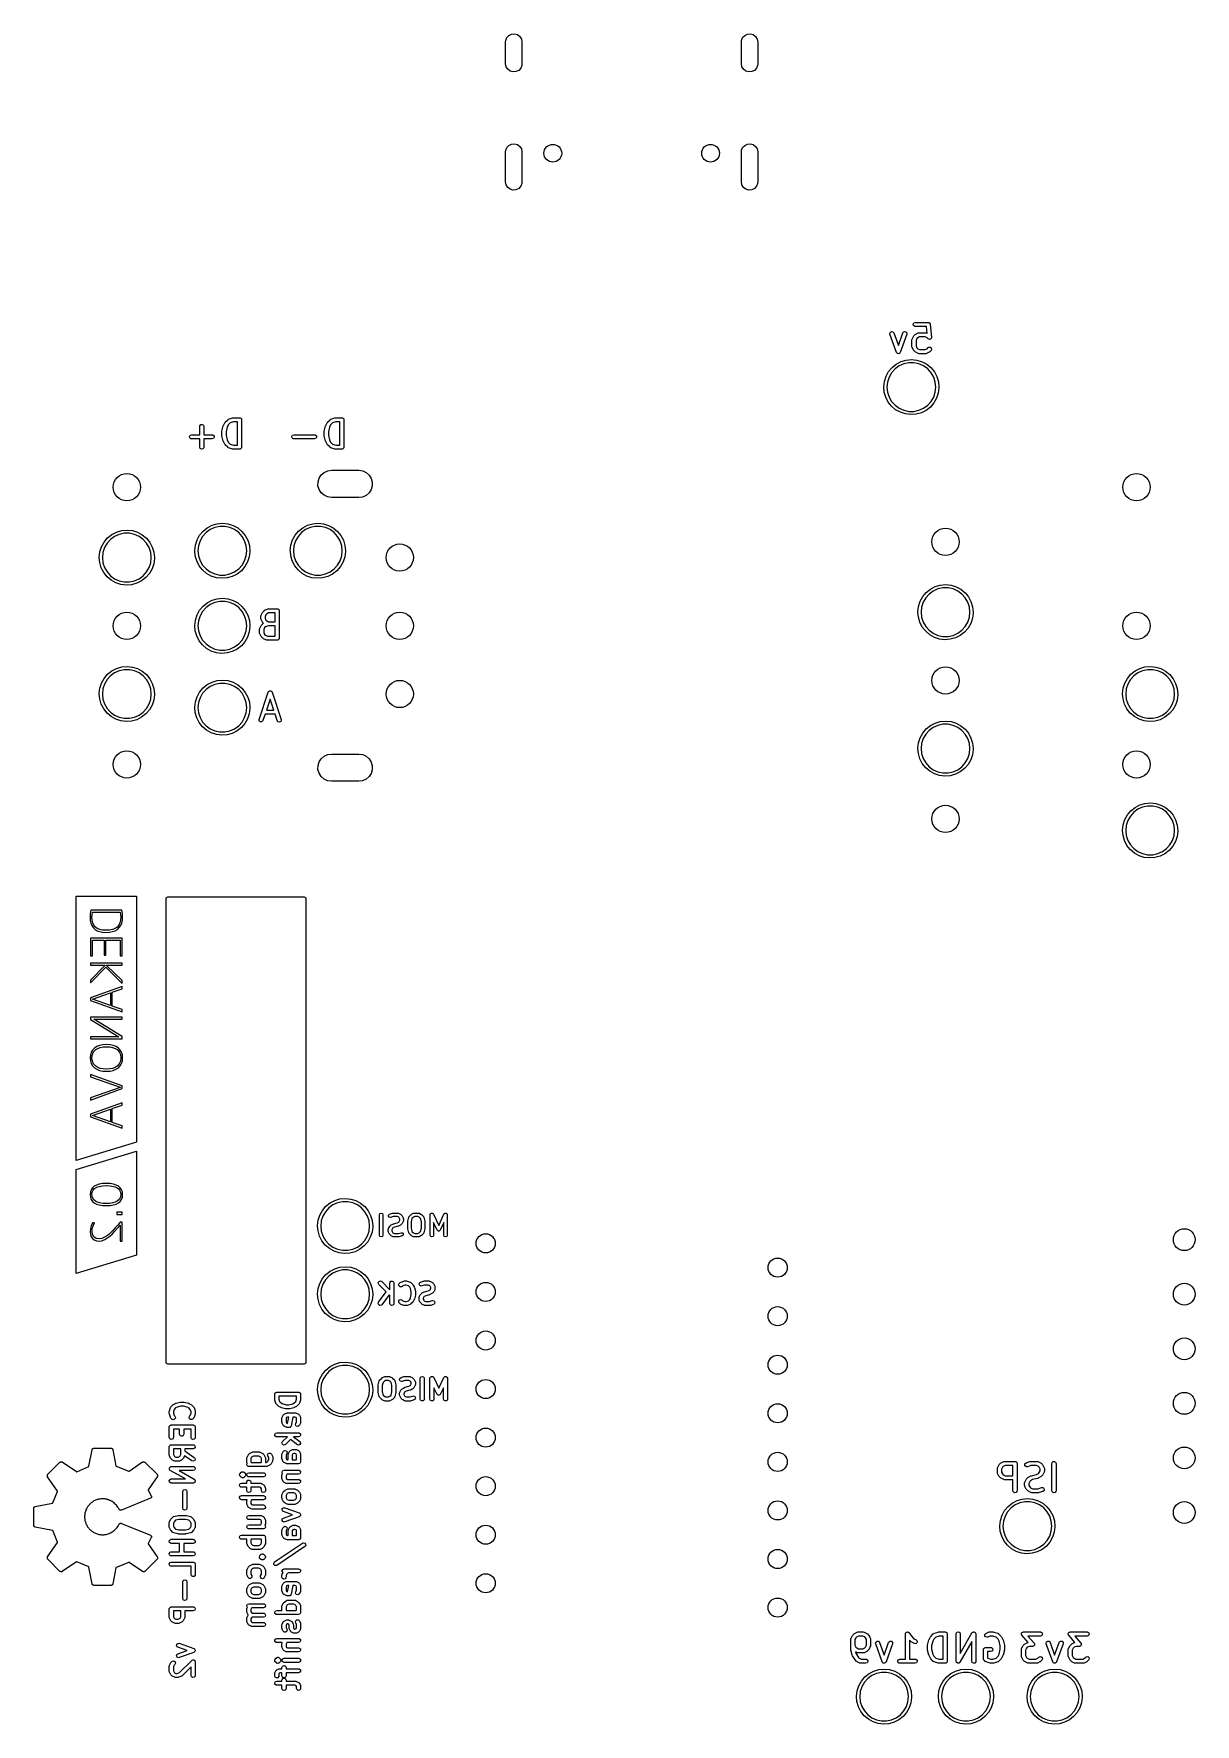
# Model space of a CAD drawing. Extents: x 4.55 to 6.23, y -4.66 to -2.22.
import ezdxf

# ---------------------------------------------------------------- set-up
doc = ezdxf.new("R2010")
doc.units = 0
doc.header["$MEASUREMENT"] = 0
doc.layers.add('BLACK', color=7, linetype='CONTINUOUS')

msp = doc.modelspace()

# ---------------------------------------------------------------- linework, layer by layer
at = {"layer": 'BLACK', "linetype": 'CONTINUOUS'}
for p, q in [((5.23332, -2.22204), (5.23627, -2.21886)), ((5.23627, -2.21886), (5.24015, -2.21697)), ((5.24015, -2.21697), (5.24446, -2.21659)), ((5.24446, -2.21659), (5.24861, -2.21779)), ((5.24861, -2.21779), (5.25206, -2.22041)), ((5.57348, -2.22204), (5.57642, -2.21886)), ((5.57642, -2.21886), (5.58031, -2.21697)), ((5.58031, -2.21697), (5.58462, -2.21659)), ((5.58462, -2.21659), (5.58877, -2.21779)), ((5.58877, -2.21779), (5.59221, -2.22041)), ((5.2315, -2.22835), (5.23172, -2.22605)), ((5.2315, -2.25984), (5.2315, -2.22835)), ((5.23172, -2.22605), (5.23332, -2.22204)), ((5.25206, -2.22041), (5.25433, -2.22409)), ((5.25433, -2.22409), (5.25512, -2.22835)), ((5.25512, -2.22835), (5.25512, -2.25984)), ((5.57165, -2.22835), (5.57188, -2.22605)), ((5.57165, -2.25984), (5.57165, -2.22835)), ((5.57188, -2.22605), (5.57348, -2.22204)), ((5.59221, -2.22041), (5.59448, -2.22409)), ((5.59448, -2.22409), (5.59528, -2.22835)), ((5.59528, -2.22835), (5.59528, -2.25984)), ((5.23229, -2.26409), (5.2315, -2.25984)), ((5.23456, -2.26778), (5.23229, -2.26409)), ((5.238, -2.27039), (5.23456, -2.26778)), ((5.25329, -2.26615), (5.25035, -2.26932)), ((5.25489, -2.26214), (5.25329, -2.26615)), ((5.25512, -2.25984), (5.25489, -2.26214)), ((5.57245, -2.26409), (5.57165, -2.25984)), ((5.57471, -2.26778), (5.57245, -2.26409)), ((5.57816, -2.27039), (5.57471, -2.26778)), ((5.59345, -2.26615), (5.59051, -2.26932)), ((5.59505, -2.26214), (5.59345, -2.26615)), ((5.59528, -2.25984), (5.59505, -2.26214)), ((5.24215, -2.2716), (5.238, -2.27039)), ((5.24646, -2.27122), (5.24215, -2.2716)), ((5.25035, -2.26932), (5.24646, -2.27122)), ((5.58231, -2.2716), (5.57816, -2.27039)), ((5.58662, -2.27122), (5.58231, -2.2716)), ((5.59051, -2.26932), (5.58662, -2.27122)), ((5.2315, -2.38701), (5.23172, -2.38471)), ((5.2315, -2.43031), (5.2315, -2.38701)), ((5.23172, -2.38471), (5.23332, -2.3807)), ((5.23332, -2.3807), (5.23627, -2.37753)), ((5.23627, -2.37753), (5.24015, -2.37563)), ((5.24015, -2.37563), (5.24446, -2.37525)), ((5.24446, -2.37525), (5.24861, -2.37646)), ((5.24861, -2.37646), (5.25206, -2.37907)), ((5.25206, -2.37907), (5.25433, -2.38276)), ((5.25433, -2.38276), (5.25512, -2.38701)), ((5.25512, -2.38701), (5.25512, -2.43031)), ((5.57165, -2.38701), (5.57188, -2.38471)), ((5.57165, -2.43031), (5.57165, -2.38701)), ((5.57188, -2.38471), (5.57348, -2.3807)), ((5.57348, -2.3807), (5.57642, -2.37753)), ((5.57642, -2.37753), (5.58031, -2.37563)), ((5.58031, -2.37563), (5.58462, -2.37525)), ((5.58462, -2.37525), (5.58877, -2.37646)), ((5.58877, -2.37646), (5.59221, -2.37907)), ((5.59221, -2.37907), (5.59448, -2.38276)), ((5.59448, -2.38276), (5.59528, -2.38701)), ((5.59528, -2.38701), (5.59528, -2.43031)), ((5.23229, -2.43457), (5.2315, -2.43031)), ((5.23456, -2.43825), (5.23229, -2.43457)), ((5.238, -2.44087), (5.23456, -2.43825)), ((5.25329, -2.43663), (5.25035, -2.4398)), ((5.25489, -2.43261), (5.25329, -2.43663)), ((5.25512, -2.43031), (5.25489, -2.43261)), ((5.57245, -2.43457), (5.57165, -2.43031)), ((5.57471, -2.43825), (5.57245, -2.43457)), ((5.57816, -2.44087), (5.57471, -2.43825)), ((5.59345, -2.43663), (5.59051, -2.4398)), ((5.59505, -2.43261), (5.59345, -2.43663)), ((5.59528, -2.43031), (5.59505, -2.43261)), ((5.24215, -2.44207), (5.238, -2.44087)), ((5.24646, -2.4417), (5.24215, -2.44207)), ((5.25035, -2.4398), (5.24646, -2.4417)), ((5.58231, -2.44207), (5.57816, -2.44087)), ((5.58662, -2.4417), (5.58231, -2.44207)), ((5.59051, -2.4398), (5.58662, -2.4417)), ((5.81965, -2.63541), (5.82066, -2.63366)), ((5.82066, -2.63366), (5.82255, -2.63297)), ((5.82255, -2.63297), (5.8413, -2.63297)), ((5.8413, -2.63297), (5.84145, -2.63299)), ((5.84145, -2.63299), (5.84152, -2.63298)), ((5.84152, -2.63298), (5.84163, -2.63303)), ((5.84163, -2.63303), (5.84231, -2.63315)), ((5.84231, -2.63315), (5.84279, -2.63355)), ((5.84279, -2.63355), (5.84336, -2.63381)), ((5.84336, -2.63381), (5.84354, -2.63418)), ((5.84354, -2.63418), (5.84386, -2.63444)), ((5.84386, -2.63444), (5.84397, -2.63506)), ((5.78585, -2.64903), (5.78656, -2.64713)), ((5.78603, -2.65004), (5.78585, -2.64903)), ((5.7954, -2.67628), (5.78603, -2.65004)), ((5.78656, -2.64713), (5.78831, -2.64613)), ((5.78831, -2.64613), (5.7903, -2.6465)), ((5.7903, -2.6465), (5.79159, -2.64805)), ((5.79159, -2.64805), (5.79818, -2.66651)), ((5.79818, -2.66651), (5.80477, -2.64805)), ((5.81034, -2.65004), (5.80096, -2.67628)), ((5.80477, -2.64805), (5.80528, -2.64716)), ((5.80528, -2.64716), (5.80702, -2.64614)), ((5.80702, -2.64614), (5.80902, -2.64648)), ((5.80902, -2.64648), (5.81032, -2.64802)), ((5.81032, -2.64802), (5.81034, -2.65004)), ((5.81773, -2.65842), (5.8179, -2.65741)), ((5.81773, -2.66779), (5.81773, -2.65842)), ((5.8179, -2.65741), (5.81802, -2.65727)), ((5.81802, -2.65727), (5.81804, -2.6571)), ((5.81804, -2.6571), (5.81991, -2.65335)), ((5.82, -2.6374), (5.81965, -2.63541)), ((5.81991, -2.65335), (5.82044, -2.65264)), ((5.82154, -2.6387), (5.82, -2.6374)), ((5.82044, -2.65264), (5.82047, -2.65258)), ((5.82047, -2.65258), (5.82234, -2.65071)), ((5.82255, -2.63887), (5.82154, -2.6387)), ((5.82234, -2.65071), (5.82306, -2.6502)), ((5.83863, -2.63887), (5.82255, -2.63887)), ((5.82306, -2.6502), (5.82311, -2.65015)), ((5.82311, -2.65015), (5.82686, -2.64828)), ((5.82498, -2.65642), (5.82363, -2.65911)), ((5.82618, -2.65522), (5.82498, -2.65642)), ((5.82887, -2.65387), (5.82618, -2.65522)), ((5.82686, -2.64828), (5.82784, -2.64799)), ((5.82784, -2.64799), (5.82801, -2.64803)), ((5.82801, -2.64803), (5.82818, -2.64797)), ((5.82818, -2.64797), (5.83755, -2.64797)), ((5.83685, -2.65387), (5.82887, -2.65387)), ((5.83955, -2.65522), (5.83685, -2.65387)), ((5.83755, -2.64797), (5.83856, -2.64814)), ((5.83856, -2.64814), (5.8387, -2.64826)), ((5.83961, -2.64864), (5.83863, -2.63887)), ((5.8387, -2.64826), (5.83887, -2.64828)), ((5.83887, -2.64828), (5.83961, -2.64864)), ((5.84109, -2.65676), (5.83955, -2.65522)), ((5.84111, -2.65676), (5.84109, -2.65676)), ((5.84111, -2.65678), (5.84111, -2.65676)), ((5.84202, -2.65719), (5.84111, -2.65678)), ((5.84292, -2.65761), (5.84202, -2.65719)), ((5.84294, -2.6576), (5.84292, -2.65761)), ((5.84295, -2.65761), (5.84294, -2.6576)), ((5.84391, -2.65734), (5.84295, -2.65761)), ((5.84487, -2.65709), (5.84391, -2.65734)), ((5.84397, -2.63506), (5.84424, -2.63563)), ((5.84424, -2.63563), (5.84611, -2.65437)), ((5.84488, -2.65707), (5.84487, -2.65709)), ((5.8449, -2.65707), (5.84488, -2.65707)), ((5.84546, -2.65624), (5.8449, -2.65707)), ((5.84603, -2.65543), (5.84546, -2.65624)), ((5.84604, -2.6554), (5.84603, -2.65541)), ((5.84603, -2.65541), (5.84603, -2.65543)), ((5.84611, -2.65437), (5.84604, -2.6554)), ((5.79541, -2.6763), (5.7954, -2.67628)), ((5.79541, -2.67632), (5.79541, -2.6763)), ((5.79606, -2.67707), (5.79541, -2.67632)), ((5.79669, -2.67784), (5.79606, -2.67707)), ((5.79671, -2.67784), (5.79669, -2.67784)), ((5.79672, -2.67786), (5.79671, -2.67784)), ((5.7977, -2.67802), (5.79672, -2.67786)), ((5.79868, -2.6782), (5.7977, -2.67802)), ((5.79869, -2.67819), (5.79868, -2.6782)), ((5.79871, -2.6782), (5.79869, -2.67819)), ((5.79957, -2.67769), (5.79871, -2.6782)), ((5.80043, -2.6772), (5.79957, -2.67769)), ((5.80044, -2.67718), (5.80043, -2.6772)), ((5.80045, -2.67717), (5.80044, -2.67718)), ((5.80096, -2.67628), (5.80045, -2.67717)), ((5.81779, -2.66796), (5.81773, -2.66779)), ((5.81775, -2.66813), (5.81779, -2.66796)), ((5.81804, -2.66911), (5.81775, -2.66813)), ((5.81991, -2.67286), (5.81804, -2.66911)), ((5.81996, -2.67291), (5.81991, -2.67286)), ((5.82047, -2.67363), (5.81996, -2.67291)), ((5.82234, -2.6755), (5.82047, -2.67363)), ((5.8224, -2.67553), (5.82234, -2.6755)), ((5.82311, -2.67606), (5.8224, -2.67553)), ((5.82686, -2.67793), (5.82311, -2.67606)), ((5.82363, -2.65911), (5.82363, -2.66709)), ((5.82363, -2.66709), (5.82498, -2.66979)), ((5.82498, -2.66979), (5.82618, -2.67099)), ((5.82618, -2.67099), (5.82887, -2.67234)), ((5.82703, -2.67795), (5.82686, -2.67793)), ((5.82717, -2.67807), (5.82703, -2.67795)), ((5.82818, -2.67824), (5.82717, -2.67807)), ((5.83755, -2.67824), (5.82818, -2.67824)), ((5.82887, -2.67234), (5.83685, -2.67234)), ((5.83685, -2.67234), (5.83955, -2.67099)), ((5.83772, -2.67818), (5.83755, -2.67824)), ((5.83789, -2.67822), (5.83772, -2.67818)), ((5.83887, -2.67793), (5.83789, -2.67822)), ((5.84262, -2.67606), (5.83887, -2.67793)), ((5.83955, -2.67099), (5.84109, -2.66945)), ((5.84109, -2.66945), (5.84193, -2.66886)), ((5.84193, -2.66886), (5.84394, -2.66869)), ((5.84267, -2.67601), (5.84262, -2.67606)), ((5.84339, -2.6755), (5.84267, -2.67601)), ((5.84526, -2.67363), (5.84339, -2.6755)), ((5.84394, -2.66869), (5.84559, -2.66985)), ((5.84612, -2.6718), (5.84526, -2.67363)), ((5.84559, -2.66985), (5.84612, -2.6718)), ((5.78038, -2.71071), (5.78412, -2.70391)), ((5.78412, -2.70391), (5.78911, -2.69797)), ((5.78843, -2.70567), (5.78474, -2.71205)), ((5.79335, -2.7002), (5.78843, -2.70567)), ((5.78911, -2.69797), (5.79516, -2.69311)), ((5.79931, -2.69587), (5.79335, -2.7002)), ((5.79516, -2.69311), (5.80203, -2.68951)), ((5.80604, -2.69287), (5.79931, -2.69587)), ((5.80203, -2.68951), (5.80948, -2.68732)), ((5.81325, -2.69134), (5.80604, -2.69287)), ((5.80948, -2.68732), (5.81721, -2.68662)), ((5.82061, -2.69134), (5.81325, -2.69134)), ((5.81721, -2.68662), (5.82492, -2.68743)), ((5.82782, -2.69287), (5.82061, -2.69134)), ((5.82492, -2.68743), (5.83234, -2.68972)), ((5.83455, -2.69587), (5.82782, -2.69287)), ((5.83234, -2.68972), (5.83916, -2.69341)), ((5.8405, -2.7002), (5.83455, -2.69587)), ((5.83916, -2.69341), (5.84514, -2.69836)), ((5.84543, -2.70567), (5.8405, -2.7002)), ((5.84514, -2.69836), (5.85005, -2.70437)), ((5.84912, -2.71205), (5.84543, -2.70567)), ((5.85005, -2.70437), (5.85369, -2.71123)), ((5.77717, -2.72582), (5.77803, -2.71811)), ((5.77722, -2.72638), (5.77717, -2.72582)), ((5.77782, -2.73356), (5.77722, -2.72638)), ((5.77803, -2.71811), (5.78038, -2.71071)), ((5.78247, -2.71905), (5.7817, -2.72638)), ((5.7817, -2.72638), (5.78247, -2.7337)), ((5.78474, -2.71205), (5.78247, -2.71905)), ((5.85139, -2.71905), (5.84912, -2.71205)), ((5.85216, -2.72638), (5.85139, -2.71905)), ((5.85139, -2.7337), (5.85216, -2.72638)), ((5.85369, -2.71123), (5.85594, -2.71865)), ((5.85668, -2.72749), (5.8557, -2.73519)), ((5.85594, -2.71865), (5.85669, -2.72638)), ((5.85669, -2.72638), (5.85668, -2.72749)), ((5.77996, -2.74102), (5.77782, -2.73356)), ((5.78351, -2.74792), (5.77996, -2.74102)), ((5.78247, -2.7337), (5.78474, -2.74071)), ((5.78833, -2.754), (5.78351, -2.74792)), ((5.78474, -2.74071), (5.78843, -2.74709)), ((5.79424, -2.75903), (5.78833, -2.754)), ((5.78843, -2.74709), (5.79335, -2.75256)), ((5.79335, -2.75256), (5.79931, -2.75689)), ((5.83455, -2.75689), (5.8405, -2.75256)), ((5.84435, -2.75517), (5.83824, -2.75995)), ((5.8405, -2.75256), (5.84543, -2.74709)), ((5.84942, -2.7493), (5.84435, -2.75517)), ((5.84543, -2.74709), (5.84912, -2.74071)), ((5.84912, -2.74071), (5.85139, -2.7337)), ((5.85326, -2.74255), (5.84942, -2.7493)), ((5.8557, -2.73519), (5.85326, -2.74255)), ((4.79053, -2.78208), (4.79183, -2.78053)), ((4.79183, -2.78053), (4.79382, -2.78018)), ((4.79382, -2.78018), (4.79557, -2.78119)), ((4.82441, -2.78177), (4.82629, -2.77802)), ((4.82629, -2.77802), (4.82681, -2.77731)), ((4.82681, -2.77731), (4.82684, -2.77725)), ((4.82684, -2.77725), (4.83059, -2.7735)), ((4.83059, -2.7735), (4.83143, -2.77291)), ((4.83427, -2.77817), (4.83135, -2.78109)), ((4.83143, -2.77291), (4.83161, -2.7729)), ((4.83161, -2.7729), (4.83174, -2.77279)), ((4.83174, -2.77279), (4.83737, -2.77091)), ((4.83878, -2.77667), (4.83427, -2.77817)), ((4.83737, -2.77091), (4.83824, -2.77079)), ((4.83824, -2.77079), (4.8383, -2.77076)), ((4.8383, -2.77076), (4.84768, -2.77076)), ((4.84472, -2.77667), (4.83878, -2.77667)), ((4.84472, -2.81013), (4.84472, -2.77667)), ((4.84768, -2.77076), (4.84806, -2.77083)), ((4.84806, -2.77083), (4.84819, -2.77081)), ((4.84819, -2.77081), (4.8483, -2.77087)), ((4.8483, -2.77087), (4.84869, -2.77094)), ((4.84869, -2.77094), (4.84927, -2.77143)), ((4.84927, -2.77143), (4.84994, -2.77182)), ((4.84994, -2.77182), (4.85003, -2.77207)), ((4.85003, -2.77207), (4.85023, -2.77224)), ((4.85023, -2.77224), (4.85037, -2.77299)), ((4.85037, -2.77299), (4.85063, -2.77372)), ((4.85063, -2.77372), (4.85063, -2.81309)), ((4.97205, -2.78177), (4.97392, -2.77802)), ((4.97392, -2.77802), (4.97445, -2.77731)), ((4.97445, -2.77731), (4.97448, -2.77725)), ((4.97448, -2.77725), (4.97823, -2.7735)), ((4.97823, -2.7735), (4.97907, -2.77291)), ((4.98191, -2.77817), (4.97899, -2.78109)), ((4.97907, -2.77291), (4.97924, -2.7729)), ((4.97924, -2.7729), (4.97938, -2.77279)), ((4.97938, -2.77279), (4.98501, -2.77091)), ((4.98642, -2.77667), (4.98191, -2.77817)), ((4.98501, -2.77091), (4.98588, -2.77079)), ((4.98588, -2.77079), (4.98594, -2.77076)), ((4.98594, -2.77076), (4.99531, -2.77076)), ((4.99236, -2.77667), (4.98642, -2.77667)), ((4.99236, -2.81013), (4.99236, -2.77667)), ((4.99531, -2.77076), (4.9957, -2.77083)), ((4.9957, -2.77083), (4.99583, -2.77081)), ((4.99583, -2.77081), (4.99594, -2.77087)), ((4.99594, -2.77087), (4.99632, -2.77094)), ((4.99632, -2.77094), (4.99691, -2.77143)), ((4.99691, -2.77143), (4.99758, -2.77182)), ((4.99758, -2.77182), (4.99767, -2.77207)), ((4.99767, -2.77207), (4.99787, -2.77224)), ((4.99787, -2.77224), (4.998, -2.77299)), ((4.998, -2.77299), (4.99827, -2.77372)), ((4.99827, -2.77372), (4.99827, -2.81309)), ((5.80101, -2.76282), (5.79424, -2.75903)), ((5.79931, -2.75689), (5.80604, -2.75989)), ((5.80839, -2.76521), (5.80101, -2.76282)), ((5.80604, -2.75989), (5.81325, -2.76142)), ((5.8161, -2.76613), (5.80839, -2.76521)), ((5.81325, -2.76142), (5.82061, -2.76142)), ((5.82383, -2.76554), (5.8161, -2.76613)), ((5.82061, -2.76142), (5.82782, -2.75989)), ((5.83131, -2.76345), (5.82383, -2.76554)), ((5.82782, -2.75989), (5.83455, -2.75689)), ((5.83824, -2.75995), (5.83131, -2.76345)), ((4.7754, -2.79757), (4.77641, -2.79583)), ((4.77575, -2.79956), (4.7754, -2.79757)), ((4.7773, -2.80086), (4.77575, -2.79956)), ((4.77641, -2.79583), (4.77831, -2.79513)), ((4.77831, -2.80104), (4.7773, -2.80086)), ((4.77831, -2.79513), (4.79035, -2.79513)), ((4.79035, -2.80104), (4.77831, -2.80104)), ((4.79035, -2.78309), (4.79053, -2.78208)), ((4.79035, -2.79513), (4.79035, -2.78309)), ((4.79035, -2.81309), (4.79035, -2.80104)), ((4.79557, -2.78119), (4.79626, -2.78309)), ((4.79626, -2.78309), (4.79626, -2.79513)), ((4.79626, -2.79513), (4.80831, -2.79513)), ((4.80831, -2.80104), (4.79626, -2.80104)), ((4.79626, -2.80104), (4.79626, -2.81309)), ((4.80831, -2.79513), (4.80932, -2.79531)), ((4.8102, -2.80035), (4.80831, -2.80104)), ((4.80932, -2.79531), (4.81086, -2.79661)), ((4.81121, -2.7986), (4.8102, -2.80035)), ((4.81086, -2.79661), (4.81121, -2.7986)), ((4.82223, -2.79059), (4.82233, -2.79001)), ((4.82223, -2.79621), (4.82223, -2.79059)), ((4.82227, -2.79634), (4.82223, -2.79621)), ((4.82231, -2.79693), (4.82227, -2.79634)), ((4.82231, -2.78987), (4.82419, -2.78237)), ((4.82233, -2.79001), (4.82231, -2.78987)), ((4.82419, -2.80443), (4.82231, -2.79693)), ((4.82419, -2.78237), (4.8244, -2.78191)), ((4.82427, -2.80454), (4.82419, -2.80443)), ((4.82441, -2.80503), (4.82427, -2.80454)), ((4.8244, -2.78191), (4.82441, -2.78177)), ((4.82629, -2.80878), (4.82441, -2.80503)), ((4.82984, -2.78412), (4.82813, -2.79095)), ((4.82813, -2.79095), (4.82813, -2.79585)), ((4.82813, -2.79585), (4.82984, -2.80268)), ((4.83135, -2.78109), (4.82984, -2.78412)), ((4.82984, -2.80268), (4.83135, -2.80571)), ((4.92304, -2.79757), (4.92405, -2.79583)), ((4.92339, -2.79956), (4.92304, -2.79757)), ((4.92494, -2.80086), (4.92339, -2.79956)), ((4.92405, -2.79583), (4.92595, -2.79513)), ((4.92595, -2.80104), (4.92494, -2.80086)), ((4.92595, -2.79513), (4.95594, -2.79513)), ((4.95594, -2.80104), (4.92595, -2.80104)), ((4.95594, -2.79513), (4.95695, -2.79531)), ((4.95784, -2.80035), (4.95594, -2.80104)), ((4.95695, -2.79531), (4.9585, -2.79661)), ((4.95885, -2.7986), (4.95784, -2.80035)), ((4.9585, -2.79661), (4.95885, -2.7986)), ((4.96986, -2.79059), (4.96997, -2.79001)), ((4.96986, -2.79621), (4.96986, -2.79059)), ((4.96991, -2.79634), (4.96986, -2.79621)), ((4.96995, -2.79693), (4.96991, -2.79634)), ((4.96995, -2.78987), (4.97183, -2.78237)), ((4.96997, -2.79001), (4.96995, -2.78987)), ((4.97183, -2.80443), (4.96995, -2.79693)), ((4.97183, -2.78237), (4.97203, -2.78191)), ((4.9719, -2.80454), (4.97183, -2.80443)), ((4.97205, -2.80503), (4.9719, -2.80454)), ((4.97203, -2.78191), (4.97205, -2.78177)), ((4.97392, -2.80878), (4.97205, -2.80503)), ((4.97748, -2.78412), (4.97577, -2.79095)), ((4.97577, -2.79095), (4.97577, -2.79585)), ((4.97577, -2.79585), (4.97748, -2.80268)), ((4.97899, -2.78109), (4.97748, -2.78412)), ((4.97748, -2.80268), (4.97899, -2.80571)), ((4.79105, -2.81498), (4.79035, -2.81309)), ((4.79279, -2.81599), (4.79105, -2.81498)), ((4.79478, -2.81564), (4.79279, -2.81599)), ((4.79608, -2.8141), (4.79478, -2.81564)), ((4.79626, -2.81309), (4.79608, -2.8141)), ((4.82633, -2.80883), (4.82629, -2.80878)), ((4.82684, -2.80955), (4.82633, -2.80883)), ((4.83059, -2.8133), (4.82684, -2.80955)), ((4.83075, -2.81337), (4.83059, -2.8133)), ((4.83084, -2.81352), (4.83075, -2.81337)), ((4.83174, -2.81401), (4.83084, -2.81352)), ((4.83135, -2.80571), (4.83427, -2.80863)), ((4.83737, -2.81589), (4.83174, -2.81401)), ((4.83427, -2.80863), (4.83878, -2.81013)), ((4.83743, -2.81589), (4.83737, -2.81589)), ((4.8383, -2.81604), (4.83743, -2.81589)), ((4.84768, -2.81604), (4.8383, -2.81604)), ((4.83878, -2.81013), (4.84472, -2.81013)), ((4.8484, -2.81578), (4.84768, -2.81604)), ((4.84915, -2.81564), (4.8484, -2.81578)), ((4.84932, -2.81544), (4.84915, -2.81564)), ((4.84957, -2.81535), (4.84932, -2.81544)), ((4.84996, -2.81468), (4.84957, -2.81535)), ((4.85045, -2.8141), (4.84996, -2.81468)), ((4.85052, -2.81371), (4.85045, -2.8141)), ((4.85058, -2.8136), (4.85052, -2.81371)), ((4.85063, -2.81309), (4.85056, -2.81347)), ((4.85056, -2.81347), (4.85058, -2.8136)), ((4.97397, -2.80883), (4.97392, -2.80878)), ((4.97448, -2.80955), (4.97397, -2.80883)), ((4.97823, -2.8133), (4.97448, -2.80955)), ((4.97839, -2.81337), (4.97823, -2.8133)), ((4.97848, -2.81352), (4.97839, -2.81337)), ((4.97938, -2.81401), (4.97848, -2.81352)), ((4.97899, -2.80571), (4.98191, -2.80863)), ((4.98501, -2.81589), (4.97938, -2.81401)), ((4.98191, -2.80863), (4.98642, -2.81013)), ((4.98507, -2.81589), (4.98501, -2.81589)), ((4.98594, -2.81604), (4.98507, -2.81589)), ((4.99531, -2.81604), (4.98594, -2.81604)), ((4.98642, -2.81013), (4.99236, -2.81013)), ((4.99603, -2.81578), (4.99531, -2.81604)), ((4.99679, -2.81564), (4.99603, -2.81578)), ((4.99696, -2.81544), (4.99679, -2.81564)), ((4.99721, -2.81535), (4.99696, -2.81544)), ((4.99759, -2.81468), (4.99721, -2.81535)), ((4.99809, -2.8141), (4.99759, -2.81468)), ((4.99816, -2.81371), (4.99809, -2.8141)), ((4.99822, -2.8136), (4.99816, -2.81371)), ((4.99827, -2.81309), (4.9982, -2.81347)), ((4.9982, -2.81347), (4.99822, -2.8136)), ((4.96245, -2.85788), (4.96548, -2.8532)), ((4.96548, -2.8532), (4.96971, -2.84956)), ((4.96971, -2.84956), (4.97479, -2.84725)), ((4.97479, -2.84725), (4.98031, -2.84646)), ((4.98031, -2.84646), (5.01969, -2.84646)), ((5.01969, -2.84646), (5.01993, -2.84646)), ((5.01993, -2.84646), (5.02544, -2.84732)), ((5.02544, -2.84732), (5.03049, -2.84969)), ((5.03049, -2.84969), (5.03468, -2.85338)), ((5.03468, -2.85338), (5.03765, -2.8581)), ((4.96081, -2.86881), (4.96085, -2.86323)), ((4.96235, -2.87418), (4.96081, -2.86881)), ((4.96085, -2.86323), (4.96245, -2.85788)), ((4.96532, -2.8789), (4.96235, -2.87418)), ((5.03755, -2.8744), (5.03452, -2.87908)), ((5.03915, -2.86905), (5.03755, -2.8744)), ((5.03765, -2.8581), (5.03919, -2.86347)), ((5.03919, -2.86347), (5.03915, -2.86905)), ((4.96951, -2.88259), (4.96532, -2.8789)), ((4.97456, -2.88497), (4.96951, -2.88259)), ((4.98007, -2.88583), (4.97456, -2.88497)), ((4.98031, -2.88583), (4.98007, -2.88583)), ((5.01969, -2.88583), (4.98031, -2.88583)), ((5.02521, -2.88504), (5.01969, -2.88583)), ((5.03029, -2.88273), (5.02521, -2.88504)), ((5.03452, -2.87908), (5.03029, -2.88273)), ((4.80106, -2.92933), (4.80794, -2.92573)), ((4.80794, -2.92573), (4.81538, -2.92354)), ((4.81538, -2.92354), (4.82311, -2.92284)), ((4.82311, -2.92284), (4.83083, -2.92365)), ((4.83083, -2.92365), (4.83824, -2.92594)), ((4.83824, -2.92594), (4.84507, -2.92963)), ((4.93886, -2.92933), (4.94573, -2.92573)), ((4.94573, -2.92573), (4.95318, -2.92354)), ((4.95318, -2.92354), (4.96091, -2.92284)), ((4.96091, -2.92284), (4.96863, -2.92365)), ((4.96863, -2.92365), (4.97604, -2.92594)), ((4.97604, -2.92594), (4.98287, -2.92963)), ((4.64849, -2.95678), (4.65223, -2.94998)), ((4.65223, -2.94998), (4.65722, -2.94403)), ((4.66146, -2.94626), (4.65654, -2.95173)), ((4.65722, -2.94403), (4.66327, -2.93917)), ((4.66742, -2.94193), (4.66146, -2.94626)), ((4.66327, -2.93917), (4.67014, -2.93557)), ((4.67415, -2.93893), (4.66742, -2.94193)), ((4.67014, -2.93557), (4.67759, -2.93338)), ((4.68136, -2.9374), (4.67415, -2.93893)), ((4.67759, -2.93338), (4.68532, -2.93268)), ((4.68872, -2.9374), (4.68136, -2.9374)), ((4.68532, -2.93268), (4.69304, -2.93349)), ((4.69593, -2.93893), (4.68872, -2.9374)), ((4.69304, -2.93349), (4.70045, -2.93578)), ((4.70266, -2.94193), (4.69593, -2.93893)), ((4.70045, -2.93578), (4.70728, -2.93948)), ((4.70861, -2.94626), (4.70266, -2.94193)), ((4.70728, -2.93948), (4.71325, -2.94442)), ((4.71354, -2.95173), (4.70861, -2.94626)), ((4.71325, -2.94442), (4.71816, -2.95044)), ((4.71816, -2.95044), (4.7218, -2.95729)), ((4.78394, -2.95433), (4.78629, -2.94693)), ((4.78629, -2.94693), (4.79002, -2.94013)), ((4.79065, -2.94827), (4.78837, -2.95527)), ((4.79002, -2.94013), (4.79501, -2.93419)), ((4.79433, -2.94189), (4.79065, -2.94827)), ((4.79926, -2.93642), (4.79433, -2.94189)), ((4.79501, -2.93419), (4.80106, -2.92933)), ((4.80522, -2.93209), (4.79926, -2.93642)), ((4.81195, -2.92909), (4.80522, -2.93209)), ((4.81915, -2.92756), (4.81195, -2.92909)), ((4.82652, -2.92756), (4.81915, -2.92756)), ((4.83372, -2.92909), (4.82652, -2.92756)), ((4.84045, -2.93209), (4.83372, -2.92909)), ((4.84641, -2.93642), (4.84045, -2.93209)), ((4.84507, -2.92963), (4.85105, -2.93458)), ((4.85134, -2.94189), (4.84641, -2.93642)), ((4.85105, -2.93458), (4.85595, -2.94059)), ((4.85502, -2.94827), (4.85134, -2.94189)), ((4.8573, -2.95527), (4.85502, -2.94827)), ((4.85595, -2.94059), (4.8596, -2.94745)), ((4.8596, -2.94745), (4.86184, -2.95487)), ((4.92174, -2.95433), (4.92408, -2.94693)), ((4.92408, -2.94693), (4.92782, -2.94013)), ((4.92844, -2.94827), (4.92617, -2.95527)), ((4.92782, -2.94013), (4.93281, -2.93419)), ((4.93213, -2.94189), (4.92844, -2.94827)), ((4.93705, -2.93642), (4.93213, -2.94189)), ((4.93281, -2.93419), (4.93886, -2.92933)), ((4.94301, -2.93209), (4.93705, -2.93642)), ((4.94974, -2.92909), (4.94301, -2.93209)), ((4.95695, -2.92756), (4.94974, -2.92909)), ((4.96431, -2.92756), (4.95695, -2.92756)), ((4.97152, -2.92909), (4.96431, -2.92756)), ((4.97825, -2.93209), (4.97152, -2.92909)), ((4.9842, -2.93642), (4.97825, -2.93209)), ((4.98287, -2.92963), (4.98885, -2.93458)), ((4.98913, -2.94189), (4.9842, -2.93642)), ((4.98885, -2.93458), (4.99375, -2.94059)), ((4.99282, -2.94827), (4.98913, -2.94189)), ((4.99509, -2.95527), (4.99282, -2.94827)), ((4.99375, -2.94059), (4.99739, -2.94745)), ((4.99739, -2.94745), (4.99964, -2.95487)), ((4.64528, -2.97189), (4.64614, -2.96417)), ((4.64533, -2.97244), (4.64528, -2.97189)), ((4.64593, -2.97962), (4.64533, -2.97244)), ((4.64614, -2.96417), (4.64849, -2.95678)), ((4.65058, -2.96512), (4.64981, -2.97244)), ((4.64981, -2.97244), (4.65058, -2.97977)), ((4.65285, -2.95811), (4.65058, -2.96512)), ((4.65654, -2.95173), (4.65285, -2.95811)), ((4.71723, -2.95811), (4.71354, -2.95173)), ((4.7195, -2.96512), (4.71723, -2.95811)), ((4.72027, -2.97244), (4.7195, -2.96512)), ((4.7195, -2.97977), (4.72027, -2.97244)), ((4.7218, -2.95729), (4.72405, -2.96472)), ((4.72479, -2.97355), (4.72382, -2.98125)), ((4.72405, -2.96472), (4.7248, -2.97244)), ((4.7248, -2.97244), (4.72479, -2.97355)), ((4.78307, -2.96204), (4.78394, -2.95433)), ((4.78312, -2.9626), (4.78307, -2.96204)), ((4.78372, -2.96978), (4.78312, -2.9626)), ((4.78586, -2.97724), (4.78372, -2.96978)), ((4.78837, -2.95527), (4.7876, -2.9626)), ((4.7876, -2.9626), (4.78837, -2.96992)), ((4.78837, -2.96992), (4.79065, -2.97693)), ((4.85502, -2.97693), (4.8573, -2.96992)), ((4.85807, -2.9626), (4.8573, -2.95527)), ((4.8573, -2.96992), (4.85807, -2.9626)), ((4.86161, -2.97141), (4.85916, -2.97877)), ((4.86258, -2.96371), (4.86161, -2.97141)), ((4.86184, -2.95487), (4.8626, -2.9626)), ((4.8626, -2.9626), (4.86258, -2.96371)), ((4.92087, -2.96204), (4.92174, -2.95433)), ((4.92092, -2.9626), (4.92087, -2.96204)), ((4.92152, -2.96978), (4.92092, -2.9626)), ((4.92366, -2.97724), (4.92152, -2.96978)), ((4.92617, -2.95527), (4.9254, -2.9626)), ((4.9254, -2.9626), (4.92617, -2.96992)), ((4.92617, -2.96992), (4.92844, -2.97693)), ((4.99282, -2.97693), (4.99509, -2.96992)), ((4.99586, -2.9626), (4.99509, -2.95527)), ((4.99509, -2.96992), (4.99586, -2.9626)), ((4.99941, -2.97141), (4.99696, -2.97877)), ((5.00038, -2.96371), (4.99941, -2.97141)), ((4.99964, -2.95487), (5.00039, -2.9626)), ((5.00039, -2.9626), (5.00038, -2.96371)), ((4.64807, -2.98708), (4.64593, -2.97962)), ((4.65162, -2.99398), (4.64807, -2.98708)), ((4.65058, -2.97977), (4.65285, -2.98677)), ((4.65644, -3.00006), (4.65162, -2.99398)), ((4.65285, -2.98677), (4.65654, -2.99315)), ((4.66235, -3.00509), (4.65644, -3.00006)), ((4.65654, -2.99315), (4.66146, -2.99862)), ((4.66146, -2.99862), (4.66742, -3.00295)), ((4.70266, -3.00295), (4.70861, -2.99862)), ((4.70861, -2.99862), (4.71354, -2.99315)), ((4.71753, -2.99536), (4.71246, -3.00124)), ((4.71354, -2.99315), (4.71723, -2.98677)), ((4.71723, -2.98677), (4.7195, -2.97977)), ((4.72137, -2.98861), (4.71753, -2.99536)), ((4.72382, -2.98125), (4.72137, -2.98861)), ((4.78941, -2.98414), (4.78586, -2.97724)), ((4.79423, -2.99022), (4.78941, -2.98414)), ((4.79065, -2.97693), (4.79433, -2.98331)), ((4.80014, -2.99525), (4.79423, -2.99022)), ((4.79433, -2.98331), (4.79926, -2.98878)), ((4.79926, -2.98878), (4.80522, -2.99311)), ((4.80692, -2.99904), (4.80014, -2.99525)), ((4.80522, -2.99311), (4.81195, -2.99611)), ((4.8143, -3.00143), (4.80692, -2.99904)), ((4.81195, -2.99611), (4.81915, -2.99764)), ((4.81915, -2.99764), (4.82652, -2.99764)), ((4.82652, -2.99764), (4.83372, -2.99611)), ((4.83721, -2.99967), (4.82974, -3.00176)), ((4.83372, -2.99611), (4.84045, -2.99311)), ((4.84414, -2.99617), (4.83721, -2.99967)), ((4.84045, -2.99311), (4.84641, -2.98878)), ((4.85026, -2.99139), (4.84414, -2.99617)), ((4.84641, -2.98878), (4.85134, -2.98331)), ((4.85533, -2.98552), (4.85026, -2.99139)), ((4.85134, -2.98331), (4.85502, -2.97693)), ((4.85916, -2.97877), (4.85533, -2.98552)), ((4.92721, -2.98414), (4.92366, -2.97724)), ((4.93203, -2.99022), (4.92721, -2.98414)), ((4.92844, -2.97693), (4.93213, -2.98331)), ((4.93794, -2.99525), (4.93203, -2.99022)), ((4.93213, -2.98331), (4.93705, -2.98878)), ((4.93705, -2.98878), (4.94301, -2.99311)), ((4.94471, -2.99904), (4.93794, -2.99525)), ((4.94301, -2.99311), (4.94974, -2.99611)), ((4.95209, -3.00143), (4.94471, -2.99904)), ((4.94974, -2.99611), (4.95695, -2.99764)), ((4.95695, -2.99764), (4.96431, -2.99764)), ((4.96431, -2.99764), (4.97152, -2.99611)), ((4.97501, -2.99967), (4.96753, -3.00176)), ((4.97152, -2.99611), (4.97825, -2.99311)), ((4.98194, -2.99617), (4.97501, -2.99967)), ((4.97825, -2.99311), (4.9842, -2.98878)), ((4.98805, -2.99139), (4.98194, -2.99617)), ((4.9842, -2.98878), (4.98913, -2.98331)), ((4.99312, -2.98552), (4.98805, -2.99139)), ((4.98913, -2.98331), (4.99282, -2.97693)), ((4.99696, -2.97877), (4.99312, -2.98552)), ((4.66912, -3.00888), (4.66235, -3.00509)), ((4.66742, -3.00295), (4.67415, -3.00595)), ((4.6765, -3.01128), (4.66912, -3.00888)), ((4.67415, -3.00595), (4.68136, -3.00748)), ((4.68421, -3.0122), (4.6765, -3.01128)), ((4.68136, -3.00748), (4.68872, -3.00748)), ((4.69194, -3.0116), (4.68421, -3.0122)), ((4.68872, -3.00748), (4.69593, -3.00595)), ((4.69942, -3.00951), (4.69194, -3.0116)), ((4.69593, -3.00595), (4.70266, -3.00295)), ((4.70635, -3.00601), (4.69942, -3.00951)), ((4.71246, -3.00124), (4.70635, -3.00601)), ((4.822, -3.00235), (4.8143, -3.00143)), ((4.82974, -3.00176), (4.822, -3.00235)), ((4.9598, -3.00235), (4.95209, -3.00143)), ((4.96753, -3.00176), (4.9598, -3.00235)), ((5.83333, -3.02872), (5.83832, -3.02277)), ((5.83832, -3.02277), (5.84437, -3.01791)), ((5.84853, -3.02067), (5.84257, -3.025)), ((5.84437, -3.01791), (5.85125, -3.01431)), ((5.85525, -3.01767), (5.84853, -3.02067)), ((5.85125, -3.01431), (5.85869, -3.01212)), ((5.86246, -3.01614), (5.85525, -3.01767)), ((5.85869, -3.01212), (5.86642, -3.01142)), ((5.86982, -3.01614), (5.86246, -3.01614)), ((5.86642, -3.01142), (5.87414, -3.01223)), ((5.87703, -3.01767), (5.86982, -3.01614)), ((5.87414, -3.01223), (5.88155, -3.01452)), ((5.88376, -3.02067), (5.87703, -3.01767)), ((5.88155, -3.01452), (5.88838, -3.01822)), ((5.88972, -3.025), (5.88376, -3.02067)), ((5.88838, -3.01822), (5.89436, -3.02316)), ((5.89436, -3.02316), (5.89926, -3.02918)), ((4.78629, -3.0552), (4.79002, -3.0484)), ((4.79002, -3.0484), (4.79501, -3.04246)), ((4.79926, -3.04468), (4.79433, -3.05016)), ((4.79501, -3.04246), (4.80106, -3.03759)), ((4.80522, -3.04035), (4.79926, -3.04468)), ((4.80106, -3.03759), (4.80794, -3.034)), ((4.81195, -3.03736), (4.80522, -3.04035)), ((4.80794, -3.034), (4.81538, -3.03181)), ((4.81915, -3.03583), (4.81195, -3.03736)), ((4.81538, -3.03181), (4.82311, -3.0311)), ((4.82652, -3.03583), (4.81915, -3.03583)), ((4.82311, -3.0311), (4.83083, -3.03191)), ((4.83372, -3.03736), (4.82652, -3.03583)), ((4.83083, -3.03191), (4.83824, -3.03421)), ((4.84045, -3.04035), (4.83372, -3.03736)), ((4.83824, -3.03421), (4.84507, -3.0379)), ((4.84641, -3.04468), (4.84045, -3.04035)), ((4.84507, -3.0379), (4.85105, -3.04285)), ((4.85134, -3.05016), (4.84641, -3.04468)), ((4.85105, -3.04285), (4.85595, -3.04886)), ((4.85595, -3.04886), (4.8596, -3.05571)), ((4.88121, -3.05097), (4.88308, -3.04909)), ((4.88308, -3.04909), (4.88381, -3.04859)), ((4.88381, -3.04859), (4.88385, -3.04854)), ((4.88385, -3.04854), (4.8876, -3.04667)), ((4.8876, -3.04667), (4.88858, -3.04637)), ((4.88858, -3.04637), (4.88875, -3.04641)), ((4.88875, -3.04641), (4.88892, -3.04635)), ((4.88892, -3.04635), (4.90204, -3.04635)), ((4.90204, -3.04635), (4.90243, -3.04642)), ((4.90243, -3.04642), (4.90256, -3.0464)), ((4.90256, -3.0464), (4.90267, -3.04646)), ((4.90267, -3.04646), (4.90305, -3.04653)), ((4.90305, -3.04653), (4.90364, -3.04702)), ((4.90364, -3.04702), (4.90431, -3.04741)), ((4.90431, -3.04741), (4.9044, -3.04766)), ((4.9044, -3.04766), (4.9046, -3.04783)), ((4.9046, -3.04783), (4.90473, -3.04859)), ((4.90473, -3.04859), (4.905, -3.04931)), ((5.82638, -3.05063), (5.82725, -3.04291)), ((5.82725, -3.04291), (5.82959, -3.03552)), ((5.82959, -3.03552), (5.83333, -3.02872)), ((5.83168, -3.04386), (5.83091, -3.05118)), ((5.83396, -3.03685), (5.83168, -3.04386)), ((5.83764, -3.03047), (5.83396, -3.03685)), ((5.84257, -3.025), (5.83764, -3.03047)), ((5.89465, -3.03047), (5.88972, -3.025)), ((5.89833, -3.03685), (5.89465, -3.03047)), ((5.9006, -3.04386), (5.89833, -3.03685)), ((5.89926, -3.02918), (5.90291, -3.03603)), ((5.90137, -3.05118), (5.9006, -3.04386)), ((5.90291, -3.03603), (5.90515, -3.04346)), ((5.90515, -3.04346), (5.90591, -3.05118)), ((4.78307, -3.07031), (4.78394, -3.0626)), ((4.78312, -3.07087), (4.78307, -3.07031)), ((4.78372, -3.07804), (4.78312, -3.07087)), ((4.78394, -3.0626), (4.78629, -3.0552)), ((4.78837, -3.06354), (4.7876, -3.07087)), ((4.7876, -3.07087), (4.78837, -3.07819)), ((4.79065, -3.05654), (4.78837, -3.06354)), ((4.79433, -3.05016), (4.79065, -3.05654)), ((4.85502, -3.05654), (4.85134, -3.05016)), ((4.8573, -3.06354), (4.85502, -3.05654)), ((4.85807, -3.07087), (4.8573, -3.06354)), ((4.8573, -3.07819), (4.85807, -3.07087)), ((4.8596, -3.05571), (4.86184, -3.06314)), ((4.86258, -3.07198), (4.86161, -3.07968)), ((4.86184, -3.06314), (4.8626, -3.07087)), ((4.8626, -3.07087), (4.86258, -3.07198)), ((4.87691, -3.07423), (4.87878, -3.07048)), ((4.87847, -3.05681), (4.87865, -3.0558)), ((4.87847, -3.06055), (4.87847, -3.05681)), ((4.87853, -3.06072), (4.87847, -3.06055)), ((4.87849, -3.06089), (4.87853, -3.06072)), ((4.87878, -3.06188), (4.87849, -3.06089)), ((4.87865, -3.0558), (4.87876, -3.05566)), ((4.87876, -3.05566), (4.87878, -3.05548)), ((4.87878, -3.05548), (4.88065, -3.05174)), ((4.88065, -3.06562), (4.87878, -3.06188)), ((4.87878, -3.07048), (4.87931, -3.06977)), ((4.87931, -3.06977), (4.87933, -3.06972)), ((4.87933, -3.06972), (4.88121, -3.06784)), ((4.88065, -3.05174), (4.88118, -3.05103)), ((4.8807, -3.06567), (4.88065, -3.06562)), ((4.88121, -3.06639), (4.8807, -3.06567)), ((4.88118, -3.05103), (4.88121, -3.05097)), ((4.88207, -3.06725), (4.88121, -3.06639)), ((4.88121, -3.06784), (4.88205, -3.06725)), ((4.88205, -3.06725), (4.88207, -3.06725)), ((4.88489, -3.07251), (4.88385, -3.07355)), ((4.88572, -3.0548), (4.88437, -3.0575)), ((4.88437, -3.0575), (4.88437, -3.05986)), ((4.88437, -3.05986), (4.88572, -3.06256)), ((4.8894, -3.07101), (4.88489, -3.07251)), ((4.88692, -3.05361), (4.88572, -3.0548)), ((4.88572, -3.06256), (4.88692, -3.06375)), ((4.88962, -3.05226), (4.88692, -3.05361)), ((4.88692, -3.06375), (4.88962, -3.0651)), ((4.89909, -3.07101), (4.8894, -3.07101)), ((4.89909, -3.05226), (4.88962, -3.05226)), ((4.88962, -3.0651), (4.89909, -3.0651)), ((4.89909, -3.0651), (4.89909, -3.05226)), ((4.89909, -3.08572), (4.89909, -3.07101)), ((4.905, -3.04931), (4.905, -3.08868)), ((5.82643, -3.05118), (5.82638, -3.05063)), ((5.82703, -3.05836), (5.82643, -3.05118)), ((5.82917, -3.06582), (5.82703, -3.05836)), ((5.83272, -3.07272), (5.82917, -3.06582)), ((5.83091, -3.05118), (5.83168, -3.05851)), ((5.83168, -3.05851), (5.83396, -3.06551)), ((5.83754, -3.0788), (5.83272, -3.07272)), ((5.83396, -3.06551), (5.83764, -3.07189)), ((5.83764, -3.07189), (5.84257, -3.07736)), ((5.88972, -3.07736), (5.89465, -3.07189)), ((5.89465, -3.07189), (5.89833, -3.06551)), ((5.89833, -3.06551), (5.9006, -3.05851)), ((5.90247, -3.06735), (5.89863, -3.0741)), ((5.9006, -3.05851), (5.90137, -3.05118)), ((5.90492, -3.05999), (5.90247, -3.06735)), ((5.90589, -3.05229), (5.90492, -3.05999)), ((5.90591, -3.05118), (5.90589, -3.05229)), ((4.78586, -3.0855), (4.78372, -3.07804)), ((4.78941, -3.09241), (4.78586, -3.0855)), ((4.78837, -3.07819), (4.79065, -3.0852)), ((4.79423, -3.09849), (4.78941, -3.09241)), ((4.79065, -3.0852), (4.79433, -3.09158)), ((4.79433, -3.09158), (4.79926, -3.09705)), ((4.79926, -3.09705), (4.80522, -3.10138)), ((4.84045, -3.10138), (4.84641, -3.09705)), ((4.84641, -3.09705), (4.85134, -3.09158)), ((4.85533, -3.09379), (4.85026, -3.09966)), ((4.85134, -3.09158), (4.85502, -3.0852)), ((4.85502, -3.0852), (4.8573, -3.07819)), ((4.85916, -3.08704), (4.85533, -3.09379)), ((4.86161, -3.07968), (4.85916, -3.08704)), ((4.87659, -3.07555), (4.87677, -3.07454)), ((4.87659, -3.08118), (4.87659, -3.07555)), ((4.87665, -3.08134), (4.87659, -3.08118)), ((4.87661, -3.08151), (4.87665, -3.08134)), ((4.87691, -3.0825), (4.87661, -3.08151)), ((4.87677, -3.07454), (4.87689, -3.07441)), ((4.87689, -3.07441), (4.87691, -3.07423)), ((4.87878, -3.08625), (4.87691, -3.0825)), ((4.87883, -3.08629), (4.87878, -3.08625)), ((4.87933, -3.08701), (4.87883, -3.08629)), ((4.88121, -3.08889), (4.87933, -3.08701)), ((4.88127, -3.08892), (4.88121, -3.08889)), ((4.88198, -3.08944), (4.88127, -3.08892)), ((4.88572, -3.09132), (4.88198, -3.08944)), ((4.88385, -3.07355), (4.8825, -3.07625)), ((4.8825, -3.07625), (4.8825, -3.08048)), ((4.8825, -3.08048), (4.88385, -3.08318)), ((4.88385, -3.08318), (4.88504, -3.08437)), ((4.88504, -3.08437), (4.88774, -3.08572)), ((4.8859, -3.09134), (4.88572, -3.09132)), ((4.88604, -3.09145), (4.8859, -3.09134)), ((4.88705, -3.09163), (4.88604, -3.09145)), ((4.90204, -3.09163), (4.88705, -3.09163)), ((4.88774, -3.08572), (4.89909, -3.08572)), ((4.90276, -3.09137), (4.90204, -3.09163)), ((4.90352, -3.09123), (4.90276, -3.09137)), ((4.90369, -3.09103), (4.90352, -3.09123)), ((4.90394, -3.09094), (4.90369, -3.09103)), ((4.90433, -3.09027), (4.90394, -3.09094)), ((4.90482, -3.08969), (4.90433, -3.09027)), ((4.90489, -3.0893), (4.90482, -3.08969)), ((4.90495, -3.08919), (4.90489, -3.0893)), ((4.905, -3.08868), (4.90493, -3.08906)), ((4.90493, -3.08906), (4.90495, -3.08919)), ((5.84345, -3.08383), (5.83754, -3.0788)), ((5.84257, -3.07736), (5.84853, -3.08169)), ((5.85022, -3.08762), (5.84345, -3.08383)), ((5.84853, -3.08169), (5.85525, -3.08469)), ((5.8576, -3.09002), (5.85022, -3.08762)), ((5.85525, -3.08469), (5.86246, -3.08622)), ((5.86531, -3.09094), (5.8576, -3.09002)), ((5.86246, -3.08622), (5.86982, -3.08622)), ((5.87305, -3.09034), (5.86531, -3.09094)), ((5.86982, -3.08622), (5.87703, -3.08469)), ((5.88052, -3.08825), (5.87305, -3.09034)), ((5.87703, -3.08469), (5.88376, -3.08169)), ((5.88745, -3.08475), (5.88052, -3.08825)), ((5.88376, -3.08169), (5.88972, -3.07736)), ((5.89356, -3.07998), (5.88745, -3.08475)), ((5.89863, -3.0741), (5.89356, -3.07998)), ((4.80014, -3.10352), (4.79423, -3.09849)), ((4.80692, -3.1073), (4.80014, -3.10352)), ((4.80522, -3.10138), (4.81195, -3.10437)), ((4.8143, -3.1097), (4.80692, -3.1073)), ((4.81195, -3.10437), (4.81915, -3.10591)), ((4.822, -3.11062), (4.8143, -3.1097)), ((4.81915, -3.10591), (4.82652, -3.10591)), ((4.82974, -3.11003), (4.822, -3.11062)), ((4.82652, -3.10591), (4.83372, -3.10437)), ((4.83721, -3.10794), (4.82974, -3.11003)), ((4.83372, -3.10437), (4.84045, -3.10138)), ((4.84414, -3.10444), (4.83721, -3.10794)), ((4.85026, -3.09966), (4.84414, -3.10444)), ((4.65223, -3.14683), (4.65722, -3.14088)), ((4.66146, -3.14311), (4.65654, -3.14858)), ((4.65722, -3.14088), (4.66327, -3.13602)), ((4.66742, -3.13878), (4.66146, -3.14311)), ((4.66327, -3.13602), (4.67014, -3.13242)), ((4.67415, -3.13578), (4.66742, -3.13878)), ((4.67014, -3.13242), (4.67759, -3.13023)), ((4.68136, -3.13425), (4.67415, -3.13578)), ((4.67759, -3.13023), (4.68532, -3.12953)), ((4.68872, -3.13425), (4.68136, -3.13425)), ((4.68532, -3.12953), (4.69304, -3.13034)), ((4.69593, -3.13578), (4.68872, -3.13425)), ((4.69304, -3.13034), (4.70045, -3.13263)), ((4.70266, -3.13878), (4.69593, -3.13578)), ((4.70045, -3.13263), (4.70728, -3.13633)), ((4.70861, -3.14311), (4.70266, -3.13878)), ((4.70728, -3.13633), (4.71325, -3.14127)), ((4.71354, -3.14858), (4.70861, -3.14311)), ((4.71325, -3.14127), (4.71816, -3.14729)), ((6.12861, -3.14683), (6.1336, -3.14088)), ((6.13784, -3.14311), (6.13291, -3.14858)), ((6.1336, -3.14088), (6.13964, -3.13602)), ((6.1438, -3.13878), (6.13784, -3.14311)), ((6.13964, -3.13602), (6.14652, -3.13242)), ((6.15053, -3.13578), (6.1438, -3.13878)), ((6.14652, -3.13242), (6.15397, -3.13023)), ((6.15773, -3.13425), (6.15053, -3.13578)), ((6.15397, -3.13023), (6.16169, -3.12953)), ((6.1651, -3.13425), (6.15773, -3.13425)), ((6.16169, -3.12953), (6.16941, -3.13034)), ((6.1723, -3.13578), (6.1651, -3.13425)), ((6.16941, -3.13034), (6.17683, -3.13263)), ((6.17903, -3.13878), (6.1723, -3.13578)), ((6.17683, -3.13263), (6.18365, -3.13633)), ((6.18499, -3.14311), (6.17903, -3.13878)), ((6.18365, -3.13633), (6.18963, -3.14127)), ((6.18992, -3.14858), (6.18499, -3.14311)), ((6.18963, -3.14127), (6.19454, -3.14729)), ((4.64528, -3.16874), (4.64614, -3.16102)), ((4.64533, -3.16929), (4.64528, -3.16874)), ((4.64593, -3.17647), (4.64533, -3.16929)), ((4.64614, -3.16102), (4.64849, -3.15363)), ((4.64849, -3.15363), (4.65223, -3.14683)), ((4.65058, -3.16197), (4.64981, -3.16929)), ((4.64981, -3.16929), (4.65058, -3.17662)), ((4.65285, -3.15496), (4.65058, -3.16197)), ((4.65654, -3.14858), (4.65285, -3.15496)), ((4.71723, -3.15496), (4.71354, -3.14858)), ((4.7195, -3.16197), (4.71723, -3.15496)), ((4.71816, -3.14729), (4.7218, -3.15414)), ((4.72027, -3.16929), (4.7195, -3.16197)), ((4.7195, -3.17662), (4.72027, -3.16929)), ((4.7218, -3.15414), (4.72405, -3.16157)), ((4.72479, -3.1704), (4.72382, -3.1781)), ((4.72405, -3.16157), (4.7248, -3.16929)), ((4.7248, -3.16929), (4.72479, -3.1704)), ((4.78629, -3.17331), (4.79002, -3.16651)), ((4.79002, -3.16651), (4.79501, -3.16057)), ((4.79433, -3.16827), (4.79065, -3.17465)), ((4.79926, -3.16279), (4.79433, -3.16827)), ((4.79501, -3.16057), (4.80106, -3.1557)), ((4.80522, -3.15846), (4.79926, -3.16279)), ((4.80106, -3.1557), (4.80794, -3.15211)), ((4.81195, -3.15547), (4.80522, -3.15846)), ((4.80794, -3.15211), (4.81538, -3.14992)), ((4.81915, -3.15394), (4.81195, -3.15547)), ((4.81538, -3.14992), (4.82311, -3.14921)), ((4.82652, -3.15394), (4.81915, -3.15394)), ((4.82311, -3.14921), (4.83083, -3.15002)), ((4.83372, -3.15547), (4.82652, -3.15394)), ((4.83083, -3.15002), (4.83824, -3.15232)), ((4.84045, -3.15846), (4.83372, -3.15547)), ((4.83824, -3.15232), (4.84507, -3.15601)), ((4.84641, -3.16279), (4.84045, -3.15846)), ((4.84507, -3.15601), (4.85105, -3.16096)), ((4.85134, -3.16827), (4.84641, -3.16279)), ((4.85105, -3.16096), (4.85595, -3.16697)), ((4.85502, -3.17465), (4.85134, -3.16827)), ((4.85595, -3.16697), (4.8596, -3.17382)), ((4.87581, -3.20585), (4.88893, -3.16648)), ((4.88893, -3.16648), (4.88942, -3.16558)), ((4.88942, -3.16558), (4.88949, -3.16554)), ((4.88949, -3.16554), (4.88952, -3.16546)), ((4.88952, -3.16546), (4.89034, -3.16501)), ((4.89034, -3.16501), (4.89114, -3.16452)), ((4.89114, -3.16452), (4.89122, -3.16454)), ((4.89122, -3.16454), (4.8913, -3.1645)), ((4.8913, -3.1645), (4.89221, -3.16468)), ((4.89221, -3.16468), (4.89314, -3.16482)), ((4.89314, -3.16482), (4.89319, -3.16488)), ((4.89319, -3.16488), (4.89328, -3.1649)), ((4.89328, -3.1649), (4.89386, -3.16563)), ((4.89386, -3.16563), (4.89448, -3.16633)), ((4.89448, -3.16633), (4.89448, -3.16642)), ((4.89448, -3.16642), (4.89453, -3.16648)), ((4.89453, -3.16648), (4.90766, -3.20585)), ((6.12166, -3.16874), (6.12252, -3.16102)), ((6.1217, -3.16929), (6.12166, -3.16874)), ((6.12231, -3.17647), (6.1217, -3.16929)), ((6.12252, -3.16102), (6.12487, -3.15363)), ((6.12487, -3.15363), (6.12861, -3.14683)), ((6.12695, -3.16197), (6.12618, -3.16929)), ((6.12618, -3.16929), (6.12695, -3.17662)), ((6.12923, -3.15496), (6.12695, -3.16197)), ((6.13291, -3.14858), (6.12923, -3.15496)), ((6.1936, -3.15496), (6.18992, -3.14858)), ((6.19588, -3.16197), (6.1936, -3.15496)), ((6.19454, -3.14729), (6.19818, -3.15414)), ((6.19665, -3.16929), (6.19588, -3.16197)), ((6.19588, -3.17662), (6.19665, -3.16929)), ((6.19818, -3.15414), (6.20042, -3.16157)), ((6.20117, -3.1704), (6.20019, -3.1781)), ((6.20042, -3.16157), (6.20118, -3.16929)), ((6.20118, -3.16929), (6.20117, -3.1704)), ((4.64807, -3.18393), (4.64593, -3.17647)), ((4.65162, -3.19083), (4.64807, -3.18393)), ((4.65058, -3.17662), (4.65285, -3.18362)), ((4.65644, -3.19691), (4.65162, -3.19083)), ((4.65285, -3.18362), (4.65654, -3.19)), ((4.65654, -3.19), (4.66146, -3.19547)), ((4.66146, -3.19547), (4.66742, -3.1998)), ((4.70266, -3.1998), (4.70861, -3.19547)), ((4.70861, -3.19547), (4.71354, -3.19)), ((4.71753, -3.19221), (4.71246, -3.19809)), ((4.71354, -3.19), (4.71723, -3.18362)), ((4.71723, -3.18362), (4.7195, -3.17662)), ((4.72137, -3.18546), (4.71753, -3.19221)), ((4.72382, -3.1781), (4.72137, -3.18546)), ((4.78307, -3.18842), (4.78394, -3.18071)), ((4.78312, -3.18898), (4.78307, -3.18842)), ((4.78372, -3.19615), (4.78312, -3.18898)), ((4.78394, -3.18071), (4.78629, -3.17331)), ((4.78837, -3.18165), (4.7876, -3.18898)), ((4.7876, -3.18898), (4.78837, -3.1963)), ((4.79065, -3.17465), (4.78837, -3.18165)), ((4.8573, -3.18165), (4.85502, -3.17465)), ((4.85807, -3.18898), (4.8573, -3.18165)), ((4.8573, -3.1963), (4.85807, -3.18898)), ((4.8596, -3.17382), (4.86184, -3.18125)), ((4.86258, -3.19009), (4.86161, -3.19779)), ((4.86184, -3.18125), (4.8626, -3.18898)), ((4.8626, -3.18898), (4.86258, -3.19009)), ((4.89173, -3.17675), (4.88646, -3.19259)), ((4.88646, -3.19259), (4.89701, -3.19259)), ((4.89701, -3.19259), (4.89173, -3.17675)), ((6.12445, -3.18393), (6.12231, -3.17647)), ((6.12799, -3.19083), (6.12445, -3.18393)), ((6.12695, -3.17662), (6.12923, -3.18362)), ((6.13281, -3.19691), (6.12799, -3.19083)), ((6.12923, -3.18362), (6.13291, -3.19)), ((6.13291, -3.19), (6.13784, -3.19547)), ((6.13784, -3.19547), (6.1438, -3.1998)), ((6.17903, -3.1998), (6.18499, -3.19547)), ((6.18499, -3.19547), (6.18992, -3.19)), ((6.19391, -3.19221), (6.18884, -3.19809)), ((6.18992, -3.19), (6.1936, -3.18362)), ((6.1936, -3.18362), (6.19588, -3.17662)), ((6.19774, -3.18546), (6.19391, -3.19221)), ((6.20019, -3.1781), (6.19774, -3.18546)), ((4.66235, -3.20194), (4.65644, -3.19691)), ((4.66912, -3.20573), (4.66235, -3.20194)), ((4.66742, -3.1998), (4.67415, -3.2028)), ((4.6765, -3.20813), (4.66912, -3.20573)), ((4.67415, -3.2028), (4.68136, -3.20433)), ((4.68421, -3.20905), (4.6765, -3.20813)), ((4.68136, -3.20433), (4.68872, -3.20433)), ((4.69194, -3.20845), (4.68421, -3.20905)), ((4.68872, -3.20433), (4.69593, -3.2028)), ((4.69942, -3.20636), (4.69194, -3.20845)), ((4.69593, -3.2028), (4.70266, -3.1998)), ((4.70635, -3.20287), (4.69942, -3.20636)), ((4.71246, -3.19809), (4.70635, -3.20287)), ((4.78586, -3.20361), (4.78372, -3.19615)), ((4.78941, -3.21052), (4.78586, -3.20361)), ((4.78837, -3.1963), (4.79065, -3.20331)), ((4.79423, -3.2166), (4.78941, -3.21052)), ((4.79065, -3.20331), (4.79433, -3.20969)), ((4.80014, -3.22163), (4.79423, -3.2166)), ((4.79433, -3.20969), (4.79926, -3.21516)), ((4.79926, -3.21516), (4.80522, -3.21949)), ((4.80522, -3.21949), (4.81195, -3.22248)), ((4.83372, -3.22248), (4.84045, -3.21949)), ((4.84045, -3.21949), (4.84641, -3.21516)), ((4.85026, -3.21777), (4.84414, -3.22255)), ((4.84641, -3.21516), (4.85134, -3.20969)), ((4.85533, -3.2119), (4.85026, -3.21777)), ((4.85134, -3.20969), (4.85502, -3.20331)), ((4.85502, -3.20331), (4.8573, -3.1963)), ((4.85916, -3.20515), (4.85533, -3.2119)), ((4.86161, -3.19779), (4.85916, -3.20515)), ((4.87586, -3.20787), (4.87581, -3.20585)), ((4.8772, -3.20938), (4.87586, -3.20787)), ((4.8792, -3.20968), (4.8772, -3.20938)), ((4.88092, -3.20862), (4.8792, -3.20968)), ((4.88141, -3.20772), (4.88092, -3.20862)), ((4.88449, -3.19849), (4.88141, -3.20772)), ((4.89898, -3.19849), (4.88449, -3.19849)), ((4.90205, -3.20772), (4.89898, -3.19849)), ((4.90331, -3.2093), (4.90205, -3.20772)), ((4.90529, -3.20971), (4.90331, -3.2093)), ((4.90706, -3.20875), (4.90529, -3.20971)), ((4.90781, -3.20687), (4.90706, -3.20875)), ((4.90766, -3.20585), (4.90781, -3.20687)), ((5.83333, -3.22557), (5.83832, -3.21962)), ((5.83832, -3.21962), (5.84437, -3.21476)), ((5.84853, -3.21752), (5.84257, -3.22185)), ((5.84437, -3.21476), (5.85125, -3.21116)), ((5.85525, -3.21452), (5.84853, -3.21752)), ((5.85125, -3.21116), (5.85869, -3.20897)), ((5.86246, -3.21299), (5.85525, -3.21452)), ((5.85869, -3.20897), (5.86642, -3.20827)), ((5.86982, -3.21299), (5.86246, -3.21299)), ((5.86642, -3.20827), (5.87414, -3.20908)), ((5.87703, -3.21452), (5.86982, -3.21299)), ((5.87414, -3.20908), (5.88155, -3.21137)), ((5.88376, -3.21752), (5.87703, -3.21452)), ((5.88155, -3.21137), (5.88838, -3.21507)), ((5.88972, -3.22185), (5.88376, -3.21752)), ((5.88838, -3.21507), (5.89436, -3.22001)), ((6.13872, -3.20194), (6.13281, -3.19691)), ((6.1455, -3.20573), (6.13872, -3.20194)), ((6.1438, -3.1998), (6.15053, -3.2028)), ((6.15288, -3.20813), (6.1455, -3.20573)), ((6.15053, -3.2028), (6.15773, -3.20433)), ((6.16058, -3.20905), (6.15288, -3.20813)), ((6.15773, -3.20433), (6.1651, -3.20433)), ((6.16832, -3.20845), (6.16058, -3.20905)), ((6.1651, -3.20433), (6.1723, -3.2028)), ((6.1758, -3.20636), (6.16832, -3.20845)), ((6.1723, -3.2028), (6.17903, -3.1998)), ((6.18272, -3.20287), (6.1758, -3.20636)), ((6.18884, -3.19809), (6.18272, -3.20287)), ((4.80692, -3.22541), (4.80014, -3.22163)), ((4.8143, -3.22781), (4.80692, -3.22541)), ((4.81195, -3.22248), (4.81915, -3.22402)), ((4.822, -3.22873), (4.8143, -3.22781)), ((4.81915, -3.22402), (4.82652, -3.22402)), ((4.82974, -3.22814), (4.822, -3.22873)), ((4.82652, -3.22402), (4.83372, -3.22248)), ((4.83721, -3.22605), (4.82974, -3.22814)), ((4.84414, -3.22255), (4.83721, -3.22605)), ((5.82638, -3.24748), (5.82725, -3.23976)), ((5.82725, -3.23976), (5.82959, -3.23237)), ((5.82959, -3.23237), (5.83333, -3.22557)), ((5.83168, -3.24071), (5.83091, -3.24803)), ((5.83396, -3.2337), (5.83168, -3.24071)), ((5.83764, -3.22732), (5.83396, -3.2337)), ((5.84257, -3.22185), (5.83764, -3.22732)), ((5.89465, -3.22732), (5.88972, -3.22185)), ((5.89436, -3.22001), (5.89926, -3.22603)), ((5.89833, -3.2337), (5.89465, -3.22732)), ((5.9006, -3.24071), (5.89833, -3.2337)), ((5.89926, -3.22603), (5.90291, -3.23288)), ((5.90137, -3.24803), (5.9006, -3.24071)), ((5.90291, -3.23288), (5.90515, -3.24031)), ((5.90515, -3.24031), (5.90591, -3.24803)), ((4.96085, -3.27268), (4.96245, -3.26733)), ((4.96245, -3.26733), (4.96548, -3.26265)), ((4.96548, -3.26265), (4.96971, -3.25901)), ((4.96971, -3.25901), (4.97479, -3.2567)), ((4.97479, -3.2567), (4.98031, -3.25591)), ((4.98031, -3.25591), (5.01969, -3.25591)), ((5.01969, -3.25591), (5.01993, -3.25591)), ((5.01993, -3.25591), (5.02544, -3.25677)), ((5.02544, -3.25677), (5.03049, -3.25914)), ((5.03049, -3.25914), (5.03468, -3.26283)), ((5.03468, -3.26283), (5.03765, -3.26755)), ((5.03765, -3.26755), (5.03919, -3.27292)), ((5.82643, -3.24803), (5.82638, -3.24748)), ((5.82703, -3.25521), (5.82643, -3.24803)), ((5.82917, -3.26267), (5.82703, -3.25521)), ((5.83272, -3.26957), (5.82917, -3.26267)), ((5.83091, -3.24803), (5.83168, -3.25536)), ((5.83168, -3.25536), (5.83396, -3.26236)), ((5.83396, -3.26236), (5.83764, -3.26874)), ((5.89465, -3.26874), (5.89833, -3.26236)), ((5.89833, -3.26236), (5.9006, -3.25536)), ((5.90247, -3.2642), (5.89863, -3.27095)), ((5.9006, -3.25536), (5.90137, -3.24803)), ((5.90492, -3.25684), (5.90247, -3.2642)), ((5.90589, -3.24914), (5.90492, -3.25684)), ((5.90591, -3.24803), (5.90589, -3.24914)), ((4.96081, -3.27826), (4.96085, -3.27268)), ((4.96235, -3.28363), (4.96081, -3.27826)), ((4.96532, -3.28835), (4.96235, -3.28363)), ((4.96951, -3.29204), (4.96532, -3.28835)), ((4.97456, -3.29442), (4.96951, -3.29204)), ((5.03029, -3.29217), (5.02521, -3.29448)), ((5.03452, -3.28853), (5.03029, -3.29217)), ((5.03755, -3.28385), (5.03452, -3.28853)), ((5.03915, -3.2785), (5.03755, -3.28385)), ((5.03919, -3.27292), (5.03915, -3.2785)), ((5.83754, -3.27565), (5.83272, -3.26957)), ((5.84345, -3.28068), (5.83754, -3.27565)), ((5.83764, -3.26874), (5.84257, -3.27421)), ((5.84257, -3.27421), (5.84853, -3.27854)), ((5.85022, -3.28447), (5.84345, -3.28068)), ((5.84853, -3.27854), (5.85525, -3.28154)), ((5.8576, -3.28687), (5.85022, -3.28447)), ((5.85525, -3.28154), (5.86246, -3.28307)), ((5.86531, -3.28779), (5.8576, -3.28687)), ((5.86246, -3.28307), (5.86982, -3.28307)), ((5.87305, -3.28719), (5.86531, -3.28779)), ((5.86982, -3.28307), (5.87703, -3.28154)), ((5.88052, -3.2851), (5.87305, -3.28719)), ((5.87703, -3.28154), (5.88376, -3.27854)), ((5.88745, -3.28161), (5.88052, -3.2851)), ((5.88376, -3.27854), (5.88972, -3.27421)), ((5.89356, -3.27683), (5.88745, -3.28161)), ((5.88972, -3.27421), (5.89465, -3.26874)), ((5.89863, -3.27095), (5.89356, -3.27683)), ((4.98007, -3.29527), (4.97456, -3.29442)), ((4.98031, -3.29528), (4.98007, -3.29527)), ((5.01969, -3.29528), (4.98031, -3.29528)), ((5.02521, -3.29448), (5.01969, -3.29528)), ((6.12861, -3.34368), (6.1336, -3.33773)), ((6.13784, -3.33996), (6.13291, -3.34543)), ((6.1336, -3.33773), (6.13964, -3.33287)), ((6.1438, -3.33563), (6.13784, -3.33996)), ((6.13964, -3.33287), (6.14652, -3.32927)), ((6.15053, -3.33263), (6.1438, -3.33563)), ((6.14652, -3.32927), (6.15397, -3.32708)), ((6.15773, -3.3311), (6.15053, -3.33263)), ((6.15397, -3.32708), (6.16169, -3.32638)), ((6.1651, -3.3311), (6.15773, -3.3311)), ((6.16169, -3.32638), (6.16941, -3.32719)), ((6.1723, -3.33263), (6.1651, -3.3311)), ((6.16941, -3.32719), (6.17683, -3.32948)), ((6.17903, -3.33563), (6.1723, -3.33263)), ((6.17683, -3.32948), (6.18365, -3.33318)), ((6.18499, -3.33996), (6.17903, -3.33563)), ((6.18365, -3.33318), (6.18963, -3.33812)), ((6.18992, -3.34543), (6.18499, -3.33996)), ((6.18963, -3.33812), (6.19454, -3.34414)), ((6.12166, -3.36559), (6.12252, -3.35787)), ((6.1217, -3.36614), (6.12166, -3.36559)), ((6.12231, -3.37332), (6.1217, -3.36614)), ((6.12252, -3.35787), (6.12487, -3.35048)), ((6.12487, -3.35048), (6.12861, -3.34368)), ((6.12695, -3.35882), (6.12618, -3.36614)), ((6.12618, -3.36614), (6.12695, -3.37347)), ((6.12923, -3.35181), (6.12695, -3.35882)), ((6.13291, -3.34543), (6.12923, -3.35181)), ((6.1936, -3.35181), (6.18992, -3.34543)), ((6.19588, -3.35882), (6.1936, -3.35181)), ((6.19454, -3.34414), (6.19818, -3.35099)), ((6.19665, -3.36614), (6.19588, -3.35882)), ((6.19588, -3.37347), (6.19665, -3.36614)), ((6.19818, -3.35099), (6.20042, -3.35842)), ((6.20042, -3.35842), (6.20118, -3.36614)), ((6.20118, -3.36614), (6.20117, -3.36725)), ((6.12445, -3.38078), (6.12231, -3.37332)), ((6.12799, -3.38768), (6.12445, -3.38078)), ((6.12695, -3.37347), (6.12923, -3.38047)), ((6.13281, -3.39376), (6.12799, -3.38768)), ((6.12923, -3.38047), (6.13291, -3.38685)), ((6.13291, -3.38685), (6.13784, -3.39232)), ((6.18499, -3.39232), (6.18992, -3.38685)), ((6.19391, -3.38906), (6.18884, -3.39494)), ((6.18992, -3.38685), (6.1936, -3.38047)), ((6.1936, -3.38047), (6.19588, -3.37347)), ((6.19774, -3.38232), (6.19391, -3.38906)), ((6.20019, -3.37495), (6.19774, -3.38232)), ((6.20117, -3.36725), (6.20019, -3.37495)), ((6.13872, -3.39879), (6.13281, -3.39376)), ((6.13784, -3.39232), (6.1438, -3.39665)), ((6.1455, -3.40258), (6.13872, -3.39879)), ((6.1438, -3.39665), (6.15053, -3.39965)), ((6.15288, -3.40498), (6.1455, -3.40258)), ((6.15053, -3.39965), (6.15773, -3.40118)), ((6.16058, -3.4059), (6.15288, -3.40498)), ((6.15773, -3.40118), (6.1651, -3.40118)), ((6.16832, -3.4053), (6.16058, -3.4059)), ((6.1651, -3.40118), (6.1723, -3.39965)), ((6.1758, -3.40321), (6.16832, -3.4053)), ((6.1723, -3.39965), (6.17903, -3.39665)), ((6.18272, -3.39972), (6.1758, -3.40321)), ((6.17903, -3.39665), (6.18499, -3.39232)), ((6.18884, -3.39494), (6.18272, -3.39972)), ((4.61189, -3.84234), (4.61189, -3.46081)), ((4.61189, -3.46081), (4.69913, -3.46081)), ((4.69913, -3.46081), (4.69913, -3.81617)), ((4.74173, -3.46457), (4.74242, -3.4629)), ((4.74242, -3.4629), (4.74409, -3.4622)), ((4.74409, -3.4622), (4.94094, -3.4622)), ((4.94094, -3.4622), (4.94262, -3.4629)), ((4.94262, -3.4629), (4.94331, -3.46457)), ((4.63232, -3.48591), (4.63207, -3.49118)), ((4.63307, -3.48099), (4.63232, -3.48591)), ((4.67795, -3.48099), (4.63307, -3.48099)), ((4.63476, -3.49118), (4.63495, -3.48775)), ((4.63495, -3.48775), (4.63551, -3.48411)), ((4.63551, -3.48411), (4.67551, -3.48411)), ((4.67551, -3.48411), (4.67607, -3.48775)), ((4.67607, -3.48775), (4.67626, -3.49118)), ((4.6787, -3.48585), (4.67795, -3.48099)), ((4.67895, -3.49118), (4.6787, -3.48585)), ((4.74173, -4.13386), (4.74173, -3.46457)), ((4.94331, -3.46457), (4.94331, -4.13386)), ((4.63207, -3.49118), (4.63236, -3.49582)), ((4.63236, -3.49582), (4.6332, -3.49992)), ((4.6332, -3.49992), (4.63461, -3.50347)), ((4.63461, -3.50347), (4.63658, -3.50647)), ((4.63507, -3.49573), (4.63476, -3.49118)), ((4.63599, -3.49965), (4.63507, -3.49573)), ((4.63752, -3.50294), (4.63599, -3.49965)), ((4.63658, -3.50647), (4.63912, -3.50893)), ((4.63967, -3.50558), (4.63752, -3.50294)), ((4.63912, -3.50893), (4.64221, -3.51084)), ((4.64246, -3.50762), (4.63967, -3.50558)), ((4.64221, -3.51084), (4.64587, -3.51221)), ((4.64593, -3.50907), (4.64246, -3.50762)), ((4.64587, -3.51221), (4.6501, -3.51303)), ((4.65007, -3.50995), (4.64593, -3.50907)), ((4.65489, -3.51024), (4.65007, -3.50995)), ((4.66005, -3.50995), (4.65489, -3.51024)), ((4.65994, -3.51303), (4.66439, -3.51221)), ((4.66447, -3.50908), (4.66005, -3.50995)), ((4.66439, -3.51221), (4.66825, -3.51084)), ((4.66816, -3.50764), (4.66447, -3.50908)), ((4.67111, -3.50561), (4.66816, -3.50764)), ((4.66825, -3.51084), (4.67152, -3.50893)), ((4.67336, -3.50298), (4.67111, -3.50561)), ((4.67152, -3.50893), (4.6742, -3.50647)), ((4.67497, -3.49969), (4.67336, -3.50298)), ((4.6742, -3.50647), (4.67628, -3.50347)), ((4.67594, -3.49576), (4.67497, -3.49969)), ((4.67626, -3.49118), (4.67594, -3.49576)), ((4.67628, -3.50347), (4.67776, -3.49992)), ((4.67776, -3.49992), (4.67865, -3.49582)), ((4.67865, -3.49582), (4.67895, -3.49118)), ((4.6327, -3.52149), (4.6327, -3.5473)), ((4.67832, -3.52149), (4.6327, -3.52149)), ((4.63539, -3.5473), (4.63539, -3.52461)), ((4.63539, -3.52461), (4.65226, -3.52461)), ((4.6501, -3.51303), (4.65489, -3.5133)), ((4.65226, -3.52461), (4.65226, -3.54605)), ((4.65489, -3.5133), (4.65994, -3.51303)), ((4.65489, -3.54605), (4.65489, -3.52461)), ((4.65489, -3.52461), (4.67564, -3.52461)), ((4.67564, -3.52461), (4.67564, -3.5473)), ((4.67832, -3.5473), (4.67832, -3.52149)), ((4.6327, -3.5473), (4.63539, -3.5473)), ((4.6327, -3.55768), (4.6327, -3.5608)), ((4.67832, -3.55768), (4.6327, -3.55768)), ((4.6327, -3.5608), (4.65339, -3.5608)), ((4.65339, -3.56093), (4.6327, -3.58224)), ((4.65226, -3.54605), (4.65489, -3.54605)), ((4.65339, -3.5608), (4.65339, -3.56093)), ((4.65576, -3.56093), (4.65576, -3.5608)), ((4.65576, -3.5608), (4.67832, -3.5608)), ((4.67832, -3.58293), (4.65576, -3.56093)), ((4.67564, -3.5473), (4.67832, -3.5473)), ((4.67832, -3.5608), (4.67832, -3.55768)), ((4.6327, -3.58624), (4.65457, -3.56349)), ((4.6327, -3.58224), (4.6327, -3.58624)), ((4.65457, -3.56349), (4.67832, -3.58686)), ((4.67832, -3.58686), (4.67832, -3.58293)), ((4.67832, -3.5913), (4.6327, -3.60774)), ((4.6327, -3.60774), (4.6327, -3.61149)), ((4.63545, -3.60955), (4.66126, -3.60055)), ((4.63545, -3.60968), (4.63545, -3.60955)), ((4.66126, -3.61868), (4.63545, -3.60968)), ((4.66126, -3.60055), (4.66126, -3.61868)), ((4.66389, -3.59961), (4.67832, -3.59455)), ((4.66389, -3.61955), (4.66389, -3.59961)), ((4.67832, -3.59455), (4.67832, -3.5913)), ((4.6327, -3.61149), (4.67832, -3.62799)), ((4.67832, -3.62461), (4.66389, -3.61955)), ((4.67832, -3.62799), (4.67832, -3.62461)), ((4.6327, -3.63555), (4.6327, -3.63918)), ((4.67832, -3.63555), (4.6327, -3.63555)), ((4.6327, -3.63918), (4.67357, -3.6638)), ((4.63745, -3.63874), (4.63745, -3.63861)), ((4.63745, -3.63861), (4.67832, -3.63861)), ((4.67832, -3.66343), (4.63745, -3.63874)), ((4.67832, -3.63861), (4.67832, -3.63555)), ((4.67357, -3.66393), (4.6327, -3.66393)), ((4.6327, -3.66393), (4.6327, -3.66699)), ((4.6327, -3.66699), (4.67832, -3.66699)), ((4.63552, -3.68307), (4.63361, -3.68636)), ((4.6382, -3.68027), (4.63552, -3.68307)), ((4.63712, -3.68569), (4.64007, -3.68252)), ((4.64158, -3.67804), (4.6382, -3.68027)), ((4.64007, -3.68252), (4.64303, -3.6807)), ((4.64559, -3.67645), (4.64158, -3.67804)), ((4.64303, -3.6807), (4.64659, -3.6794)), ((4.65023, -3.67549), (4.64559, -3.67645)), ((4.64659, -3.6794), (4.65075, -3.67862)), ((4.65551, -3.67518), (4.65023, -3.67549)), ((4.65075, -3.67862), (4.65551, -3.67836)), ((4.66079, -3.67549), (4.65551, -3.67518)), ((4.65551, -3.67836), (4.66027, -3.67862)), ((4.66027, -3.67862), (4.66443, -3.6794)), ((4.66543, -3.67645), (4.66079, -3.67549)), ((4.66443, -3.6794), (4.66799, -3.6807)), ((4.66945, -3.67804), (4.66543, -3.67645)), ((4.66799, -3.6807), (4.67095, -3.68252)), ((4.67282, -3.68027), (4.66945, -3.67804)), ((4.67095, -3.68252), (4.6739, -3.68569)), ((4.6755, -3.68307), (4.67282, -3.68027)), ((4.67357, -3.6638), (4.67357, -3.66393)), ((4.67742, -3.68636), (4.6755, -3.68307)), ((4.67832, -3.66699), (4.67832, -3.66343)), ((4.63246, -3.69014), (4.63207, -3.69443)), ((4.63207, -3.69443), (4.63246, -3.69871)), ((4.63361, -3.68636), (4.63246, -3.69014)), ((4.63246, -3.69871), (4.63361, -3.7025)), ((4.63361, -3.7025), (4.63554, -3.70581)), ((4.63476, -3.69443), (4.63535, -3.68966)), ((4.63535, -3.6992), (4.63476, -3.69443)), ((4.63535, -3.68966), (4.63712, -3.68569)), ((4.63712, -3.70318), (4.63535, -3.6992)), ((4.63554, -3.70581), (4.63823, -3.70861)), ((4.64007, -3.70636), (4.63712, -3.70318)), ((4.64303, -3.7082), (4.64007, -3.70636)), ((4.67095, -3.70636), (4.66799, -3.7082)), ((4.6739, -3.70318), (4.67095, -3.70636)), ((4.67279, -3.70861), (4.67549, -3.70581)), ((4.6739, -3.68569), (4.67567, -3.68966)), ((4.67567, -3.6992), (4.6739, -3.70318)), ((4.67549, -3.70581), (4.67741, -3.7025)), ((4.67567, -3.68966), (4.67626, -3.69443)), ((4.67626, -3.69443), (4.67567, -3.6992)), ((4.67741, -3.7025), (4.67856, -3.69871)), ((4.67857, -3.69014), (4.67742, -3.68636)), ((4.67856, -3.69871), (4.67895, -3.69443)), ((4.67895, -3.69443), (4.67857, -3.69014)), ((4.6327, -3.71849), (4.6327, -3.72186)), ((4.67832, -3.73493), (4.6327, -3.71849)), ((4.6327, -3.72186), (4.67532, -3.7368)), ((4.63823, -3.70861), (4.64162, -3.71086)), ((4.64162, -3.71086), (4.64563, -3.71246)), ((4.64659, -3.7095), (4.64303, -3.7082)), ((4.64563, -3.71246), (4.65026, -3.71342)), ((4.65075, -3.71029), (4.64659, -3.7095)), ((4.65026, -3.71342), (4.65551, -3.71374)), ((4.65551, -3.71055), (4.65075, -3.71029)), ((4.66027, -3.71029), (4.65551, -3.71055)), ((4.65551, -3.71374), (4.66076, -3.71342)), ((4.66443, -3.7095), (4.66027, -3.71029)), ((4.66076, -3.71342), (4.66539, -3.71246)), ((4.66799, -3.7082), (4.66443, -3.7095)), ((4.66539, -3.71246), (4.6694, -3.71086)), ((4.6694, -3.71086), (4.67279, -3.70861)), ((4.67532, -3.73693), (4.6327, -3.75186)), ((4.6327, -3.75518), (4.67832, -3.73868)), ((4.6327, -3.75186), (4.6327, -3.75518)), ((4.67532, -3.7368), (4.67532, -3.73693)), ((4.67832, -3.73868), (4.67832, -3.73493)), ((4.67832, -3.7593), (4.6327, -3.77574)), ((4.6327, -3.77574), (4.6327, -3.77949)), ((4.6327, -3.77949), (4.67832, -3.79599)), ((4.63545, -3.77755), (4.66126, -3.76855)), ((4.63545, -3.77768), (4.63545, -3.77755)), ((4.66126, -3.78668), (4.63545, -3.77768)), ((4.66126, -3.76855), (4.66126, -3.78668)), ((4.66389, -3.76761), (4.67832, -3.76255)), ((4.66389, -3.78755), (4.66389, -3.76761)), ((4.67832, -3.76255), (4.67832, -3.7593)), ((4.67832, -3.79261), (4.66389, -3.78755)), ((4.67832, -3.79599), (4.67832, -3.79261)), ((4.69913, -3.81617), (4.61189, -3.84234)), ((4.61189, -3.85539), (4.69913, -3.82922)), ((4.69913, -3.82922), (4.69913, -3.97926)), ((4.61189, -4.00543), (4.61189, -3.85539)), ((4.64123, -3.87783), (4.63793, -3.87959)), ((4.64526, -3.87658), (4.64123, -3.87783)), ((4.65002, -3.87582), (4.64526, -3.87658)), ((4.65551, -3.87557), (4.65002, -3.87582)), ((4.661, -3.87582), (4.65551, -3.87557)), ((4.66577, -3.87658), (4.661, -3.87582)), ((4.66979, -3.87783), (4.66577, -3.87658)), ((4.67309, -3.87959), (4.66979, -3.87783)), ((4.63244, -3.88787), (4.63207, -3.89164)), ((4.63207, -3.89164), (4.63244, -3.89539)), ((4.63354, -3.88461), (4.63244, -3.88787)), ((4.63244, -3.89539), (4.63354, -3.89864)), ((4.63537, -3.88185), (4.63354, -3.88461)), ((4.63354, -3.89864), (4.63537, -3.90139)), ((4.63476, -3.89164), (4.63519, -3.8882)), ((4.63532, -3.89557), (4.63476, -3.89164)), ((4.63519, -3.8882), (4.63646, -3.8853)), ((4.63701, -3.89879), (4.63532, -3.89557)), ((4.63793, -3.87959), (4.63537, -3.88185)), ((4.63537, -3.90139), (4.63793, -3.90364)), ((4.63646, -3.8853), (4.63857, -3.88292)), ((4.63982, -3.90129), (4.63701, -3.89879)), ((4.63857, -3.88292), (4.64154, -3.88107)), ((4.6427, -3.9027), (4.63982, -3.90129)), ((4.64154, -3.88107), (4.64535, -3.87975)), ((4.64628, -3.90371), (4.6427, -3.9027)), ((4.64535, -3.87975), (4.65001, -3.87896)), ((4.65001, -3.87896), (4.65551, -3.8787)), ((4.65551, -3.8787), (4.66102, -3.87896)), ((4.66102, -3.87896), (4.66568, -3.87975)), ((4.66832, -3.9027), (4.66475, -3.90371)), ((4.66568, -3.87975), (4.66949, -3.88107)), ((4.6712, -3.90129), (4.66832, -3.9027)), ((4.66949, -3.88107), (4.67245, -3.88292)), ((4.67401, -3.89879), (4.6712, -3.90129)), ((4.67245, -3.88292), (4.67457, -3.8853)), ((4.67565, -3.88185), (4.67309, -3.87959)), ((4.67309, -3.90364), (4.67565, -3.90139)), ((4.6757, -3.89557), (4.67401, -3.89879)), ((4.67457, -3.8853), (4.67584, -3.8882)), ((4.67748, -3.88461), (4.67565, -3.88185)), ((4.67565, -3.90139), (4.67748, -3.89864)), ((4.67626, -3.89164), (4.6757, -3.89557)), ((4.67584, -3.8882), (4.67626, -3.89164)), ((4.67858, -3.88787), (4.67748, -3.88461)), ((4.67748, -3.89864), (4.67858, -3.89539)), ((4.67895, -3.89164), (4.67858, -3.88787)), ((4.67858, -3.89539), (4.67895, -3.89164)), ((4.97823, -3.90373), (4.9851, -3.90014)), ((4.9851, -3.90014), (4.99255, -3.89795)), ((4.99632, -3.90197), (4.98911, -3.9035)), ((4.99255, -3.89795), (5.00028, -3.89725)), ((5.00368, -3.90197), (4.99632, -3.90197)), ((5.00028, -3.89725), (5.008, -3.89806)), ((5.01089, -3.9035), (5.00368, -3.90197)), ((5.008, -3.89806), (5.01541, -3.90035)), ((5.01541, -3.90035), (5.02224, -3.90404)), ((4.63793, -3.90364), (4.64123, -3.90539)), ((4.64123, -3.90539), (4.64526, -3.90664)), ((4.64526, -3.90664), (4.65002, -3.90739)), ((4.65055, -3.90431), (4.64628, -3.90371)), ((4.65002, -3.90739), (4.65551, -3.90764)), ((4.65551, -3.90451), (4.65055, -3.90431)), ((4.66048, -3.90431), (4.65551, -3.90451)), ((4.65551, -3.90764), (4.661, -3.90739)), ((4.66475, -3.90371), (4.66048, -3.90431)), ((4.661, -3.90739), (4.66577, -3.90664)), ((4.66577, -3.90664), (4.66979, -3.90539)), ((4.66979, -3.90539), (4.67309, -3.90364)), ((4.67064, -3.91682), (4.67064, -3.92039)), ((4.67832, -3.91682), (4.67064, -3.91682)), ((4.67064, -3.92039), (4.67832, -3.92039)), ((4.67832, -3.92039), (4.67832, -3.91682)), ((4.96111, -3.92874), (4.96345, -3.92134)), ((4.96345, -3.92134), (4.96719, -3.91454)), ((4.96781, -3.92268), (4.96554, -3.92968)), ((4.96719, -3.91454), (4.97218, -3.9086)), ((4.9715, -3.9163), (4.96781, -3.92268)), ((4.97642, -3.91083), (4.9715, -3.9163)), ((4.97218, -3.9086), (4.97823, -3.90373)), ((4.98238, -3.9065), (4.97642, -3.91083)), ((4.98911, -3.9035), (4.98238, -3.9065)), ((5.01762, -3.9065), (5.01089, -3.9035)), ((5.02358, -3.91083), (5.01762, -3.9065)), ((5.02224, -3.90404), (5.02822, -3.90899)), ((5.0285, -3.9163), (5.02358, -3.91083)), ((5.02822, -3.90899), (5.03312, -3.915)), ((5.03219, -3.92268), (5.0285, -3.9163)), ((5.03446, -3.92968), (5.03219, -3.92268)), ((5.03312, -3.915), (5.03676, -3.92186)), ((5.03676, -3.92186), (5.03901, -3.92928)), ((5.04956, -3.92084), (5.05028, -3.9191)), ((5.04956, -3.95037), (5.04956, -3.92084)), ((5.05028, -3.9191), (5.05202, -3.91838)), ((5.05202, -3.91838), (5.05376, -3.9191)), ((5.05376, -3.9191), (5.05449, -3.92084)), ((5.05449, -3.92084), (5.05449, -3.95037)), ((5.06235, -3.92302), (5.06248, -3.92114)), ((5.06358, -3.92444), (5.06235, -3.92302)), ((5.06248, -3.92114), (5.0639, -3.91991)), ((5.06546, -3.92458), (5.06358, -3.92444)), ((5.0639, -3.91991), (5.06812, -3.9185)), ((5.0693, -3.9233), (5.06546, -3.92458)), ((5.06812, -3.9185), (5.06852, -3.91853)), ((5.06852, -3.91853), (5.0689, -3.91838)), ((5.0689, -3.91838), (5.07593, -3.91838)), ((5.07535, -3.9233), (5.0693, -3.9233)), ((5.07728, -3.92427), (5.07535, -3.9233)), ((5.07593, -3.91838), (5.07646, -3.9186)), ((5.07646, -3.9186), (5.07703, -3.91864)), ((5.07703, -3.91864), (5.07984, -3.92004)), ((5.07812, -3.92511), (5.07728, -3.92427)), ((5.07909, -3.92704), (5.07812, -3.92511)), ((5.07909, -3.92869), (5.07909, -3.92704)), ((5.07984, -3.92004), (5.08011, -3.92035)), ((5.08011, -3.92035), (5.08048, -3.9205)), ((5.08048, -3.9205), (5.08189, -3.92191)), ((5.08189, -3.92191), (5.08204, -3.92228)), ((5.08204, -3.92228), (5.08235, -3.92255)), ((5.08235, -3.92255), (5.08375, -3.92536)), ((5.08375, -3.92536), (5.08379, -3.92593)), ((5.08379, -3.92593), (5.08401, -3.92646)), ((5.08401, -3.92646), (5.08401, -3.92927)), ((5.09041, -3.93008), (5.09182, -3.92446)), ((5.09182, -3.92446), (5.09221, -3.92393)), ((5.09221, -3.92393), (5.09247, -3.92332)), ((5.09247, -3.92332), (5.09528, -3.9205)), ((5.09643, -3.92631), (5.09526, -3.93098)), ((5.09528, -3.9205), (5.09565, -3.92035)), ((5.09565, -3.92035), (5.09592, -3.92004)), ((5.09592, -3.92004), (5.09873, -3.91864)), ((5.09848, -3.92427), (5.09643, -3.92631)), ((5.10041, -3.9233), (5.09848, -3.92427)), ((5.09873, -3.91864), (5.0993, -3.9186)), ((5.0993, -3.9186), (5.09983, -3.91838)), ((5.09983, -3.91838), (5.10546, -3.91838)), ((5.10487, -3.9233), (5.10041, -3.9233)), ((5.10681, -3.92427), (5.10487, -3.9233)), ((5.10546, -3.91838), (5.10598, -3.9186)), ((5.10598, -3.9186), (5.10656, -3.91864)), ((5.10656, -3.91864), (5.10937, -3.92004)), ((5.10886, -3.92631), (5.10681, -3.92427)), ((5.11003, -3.93098), (5.10886, -3.92631)), ((5.10937, -3.92004), (5.10963, -3.92035)), ((5.10963, -3.92035), (5.11001, -3.9205)), ((5.11001, -3.9205), (5.11282, -3.92332)), ((5.11282, -3.92332), (5.11307, -3.92393)), ((5.11307, -3.92393), (5.11347, -3.92446)), ((5.11347, -3.92446), (5.11487, -3.93008)), ((5.12268, -3.92084), (5.12285, -3.92043)), ((5.12268, -3.95037), (5.12268, -3.92084)), ((5.12283, -3.92), (5.12319, -3.9196)), ((5.12285, -3.92043), (5.12283, -3.92)), ((5.12319, -3.9196), (5.1234, -3.9191)), ((5.1234, -3.9191), (5.1238, -3.91893)), ((5.1238, -3.91893), (5.1241, -3.91861)), ((5.1241, -3.91861), (5.12464, -3.91858)), ((5.12464, -3.91858), (5.12514, -3.91838)), ((5.12514, -3.91838), (5.12554, -3.91854)), ((5.12554, -3.91854), (5.12598, -3.91853)), ((5.12598, -3.91853), (5.12638, -3.91889)), ((5.12638, -3.91889), (5.12688, -3.9191)), ((5.12688, -3.9191), (5.12705, -3.9195)), ((5.12705, -3.9195), (5.12737, -3.9198)), ((5.12737, -3.9198), (5.13498, -3.93611)), ((5.13498, -3.93611), (5.1426, -3.9198)), ((5.1426, -3.9198), (5.14292, -3.9195)), ((5.14292, -3.9195), (5.14309, -3.9191)), ((5.14309, -3.9191), (5.14359, -3.91889)), ((5.14359, -3.91889), (5.14398, -3.91853)), ((5.14398, -3.91853), (5.14442, -3.91854)), ((5.14442, -3.91854), (5.14483, -3.91838)), ((5.14483, -3.91838), (5.14533, -3.91858)), ((5.14533, -3.91858), (5.14587, -3.91861)), ((5.14587, -3.91861), (5.14616, -3.91893)), ((5.14616, -3.91893), (5.14657, -3.9191)), ((5.14657, -3.9191), (5.14677, -3.9196)), ((5.14677, -3.9196), (5.14714, -3.92)), ((5.14714, -3.92), (5.14712, -3.92043)), ((5.14712, -3.92043), (5.14729, -3.92084)), ((5.14729, -3.92084), (5.14729, -3.95037)), ((4.63244, -3.94082), (4.63207, -3.9452)), ((4.63207, -3.9452), (4.63245, -3.94914)), ((4.63352, -3.93659), (4.63244, -3.94082)), ((4.63245, -3.94914), (4.63356, -3.95245)), ((4.63532, -3.93251), (4.63352, -3.93659)), ((4.63482, -3.94489), (4.63523, -3.94068)), ((4.63549, -3.94942), (4.63482, -3.94489)), ((4.63523, -3.94068), (4.63644, -3.93655)), ((4.63845, -3.93251), (4.63532, -3.93251)), ((4.63748, -3.95276), (4.63549, -3.94942)), ((4.63644, -3.93655), (4.63845, -3.93251)), ((4.65714, -3.95048), (4.65285, -3.95327)), ((4.65949, -3.94856), (4.65714, -3.95048)), ((4.65754, -3.95379), (4.66041, -3.95151)), ((4.66214, -3.94614), (4.65949, -3.94856)), ((4.66041, -3.95151), (4.66364, -3.94858)), ((4.66507, -3.94324), (4.66214, -3.94614)), ((4.66364, -3.94858), (4.66724, -3.94501)), ((4.6683, -3.93984), (4.66507, -3.94324)), ((4.66724, -3.94501), (4.67119, -3.9408)), ((4.67182, -3.93595), (4.6683, -3.93984)), ((4.67119, -3.9408), (4.67551, -3.93595)), ((4.67564, -3.93157), (4.67182, -3.93595)), ((4.67551, -3.93595), (4.67564, -3.93595)), ((4.67832, -3.93157), (4.67564, -3.93157)), ((4.67564, -3.93595), (4.67564, -3.95907)), ((4.67832, -3.95907), (4.67832, -3.93157)), ((4.96024, -3.93645), (4.96111, -3.92874)), ((4.96029, -3.93701), (4.96024, -3.93645)), ((4.96089, -3.94419), (4.96029, -3.93701)), ((4.96303, -3.95165), (4.96089, -3.94419)), ((4.96658, -3.95855), (4.96303, -3.95165)), ((4.96554, -3.92968), (4.96477, -3.93701)), ((4.96477, -3.93701), (4.96554, -3.94433)), ((4.96554, -3.94433), (4.96781, -3.95134)), ((4.96781, -3.95134), (4.9715, -3.95772)), ((5.0285, -3.95772), (5.03219, -3.95134)), ((5.03219, -3.95134), (5.03446, -3.94433)), ((5.03523, -3.93701), (5.03446, -3.92968)), ((5.03446, -3.94433), (5.03523, -3.93701)), ((5.03878, -3.94582), (5.03633, -3.95318)), ((5.03975, -3.93812), (5.03878, -3.94582)), ((5.03901, -3.92928), (5.03976, -3.93701)), ((5.03976, -3.93701), (5.03975, -3.93812)), ((5.05028, -3.95211), (5.04956, -3.95037)), ((5.05449, -3.95037), (5.05376, -3.95211)), ((5.06222, -3.94193), (5.06244, -3.9414)), ((5.06222, -3.94474), (5.06222, -3.94193)), ((5.06244, -3.94527), (5.06222, -3.94474)), ((5.06244, -3.9414), (5.06248, -3.94083)), ((5.06248, -3.94584), (5.06244, -3.94527)), ((5.06248, -3.94083), (5.06388, -3.93802)), ((5.06388, -3.94865), (5.06248, -3.94584)), ((5.06388, -3.93802), (5.06419, -3.93775)), ((5.06419, -3.94892), (5.06388, -3.94865)), ((5.06419, -3.93775), (5.06435, -3.93738)), ((5.06435, -3.94929), (5.06419, -3.94892)), ((5.06435, -3.93738), (5.06575, -3.93597)), ((5.06575, -3.9507), (5.06435, -3.94929)), ((5.06575, -3.93597), (5.06613, -3.93582)), ((5.06613, -3.95085), (5.06575, -3.9507)), ((5.06613, -3.93582), (5.06639, -3.93551)), ((5.06639, -3.95116), (5.06613, -3.95085)), ((5.06639, -3.93551), (5.0692, -3.9341)), ((5.0692, -3.95257), (5.06639, -3.95116)), ((5.06811, -3.94057), (5.06714, -3.94251)), ((5.06714, -3.94251), (5.06714, -3.94416)), ((5.06714, -3.94416), (5.06811, -3.9461)), ((5.06895, -3.93973), (5.06811, -3.94057)), ((5.06811, -3.9461), (5.06895, -3.94694)), ((5.07116, -3.93863), (5.06895, -3.93973)), ((5.06895, -3.94694), (5.07088, -3.9479)), ((5.0692, -3.9341), (5.06948, -3.93408)), ((5.06948, -3.93408), (5.06971, -3.93392)), ((5.06971, -3.93392), (5.07507, -3.93258)), ((5.07088, -3.9479), (5.07693, -3.9479)), ((5.07652, -3.93729), (5.07116, -3.93863)), ((5.07507, -3.93258), (5.07728, -3.93147)), ((5.07675, -3.93712), (5.07652, -3.93729)), ((5.07703, -3.9371), (5.07675, -3.93712)), ((5.07693, -3.9479), (5.08077, -3.94663)), ((5.07984, -3.93569), (5.07703, -3.9371)), ((5.07728, -3.93147), (5.07812, -3.93063)), ((5.08233, -3.95129), (5.07811, -3.9527)), ((5.07812, -3.93063), (5.07909, -3.92869)), ((5.08011, -3.93539), (5.07984, -3.93569)), ((5.08048, -3.93523), (5.08011, -3.93539)), ((5.08189, -3.93383), (5.08048, -3.93523)), ((5.08077, -3.94663), (5.08265, -3.94676)), ((5.08204, -3.93345), (5.08189, -3.93383)), ((5.08235, -3.93319), (5.08204, -3.93345)), ((5.08375, -3.95006), (5.08233, -3.95129)), ((5.08375, -3.93037), (5.08235, -3.93319)), ((5.08265, -3.94676), (5.08389, -3.94818)), ((5.08379, -3.9298), (5.08375, -3.93037)), ((5.08389, -3.94818), (5.08375, -3.95006)), ((5.08401, -3.92927), (5.08379, -3.9298)), ((5.09034, -3.93068), (5.09046, -3.93039)), ((5.09034, -3.94052), (5.09034, -3.93068)), ((5.09046, -3.94081), (5.09034, -3.94052)), ((5.09046, -3.93039), (5.09041, -3.93008)), ((5.09041, -3.94112), (5.09046, -3.94081)), ((5.09182, -3.94674), (5.09041, -3.94112)), ((5.09221, -3.94728), (5.09182, -3.94674)), ((5.09247, -3.94789), (5.09221, -3.94728)), ((5.09528, -3.9507), (5.09247, -3.94789)), ((5.09526, -3.93098), (5.09526, -3.94022)), ((5.09526, -3.94022), (5.09643, -3.94489)), ((5.09565, -3.95085), (5.09528, -3.9507)), ((5.09592, -3.95116), (5.09565, -3.95085)), ((5.09873, -3.95257), (5.09592, -3.95116)), ((5.09643, -3.94489), (5.09848, -3.94694)), ((5.09848, -3.94694), (5.10041, -3.9479)), ((5.10041, -3.9479), (5.10487, -3.9479)), ((5.10487, -3.9479), (5.10681, -3.94694)), ((5.10937, -3.95116), (5.10656, -3.95257)), ((5.10681, -3.94694), (5.10886, -3.94489)), ((5.10886, -3.94489), (5.11003, -3.94022)), ((5.10963, -3.95085), (5.10937, -3.95116)), ((5.11001, -3.9507), (5.10963, -3.95085)), ((5.11282, -3.94789), (5.11001, -3.9507)), ((5.11003, -3.94022), (5.11003, -3.93098)), ((5.11307, -3.94728), (5.11282, -3.94789)), ((5.11347, -3.94674), (5.11307, -3.94728)), ((5.11487, -3.94112), (5.11347, -3.94674)), ((5.11487, -3.93008), (5.11483, -3.93039)), ((5.11483, -3.93039), (5.11495, -3.93068)), ((5.11495, -3.94052), (5.11483, -3.94081)), ((5.11483, -3.94081), (5.11487, -3.94112)), ((5.11495, -3.93068), (5.11495, -3.94052)), ((5.1234, -3.95211), (5.12268, -3.95037)), ((5.1276, -3.95037), (5.12688, -3.95211)), ((5.13275, -3.94297), (5.1276, -3.93193)), ((5.1276, -3.93193), (5.1276, -3.95037)), ((5.13337, -3.94354), (5.13275, -3.94297)), ((5.13394, -3.94416), (5.13337, -3.94354)), ((5.13406, -3.94416), (5.13394, -3.94416)), ((5.13414, -3.94424), (5.13406, -3.94416)), ((5.13498, -3.9442), (5.13414, -3.94424)), ((5.13582, -3.94424), (5.13498, -3.9442)), ((5.13591, -3.94416), (5.13582, -3.94424)), ((5.13602, -3.94416), (5.13591, -3.94416)), ((5.13659, -3.94354), (5.13602, -3.94416)), ((5.13721, -3.94297), (5.13659, -3.94354)), ((5.14236, -3.93193), (5.13721, -3.94297)), ((5.14236, -3.95037), (5.14236, -3.93193)), ((5.14309, -3.95211), (5.14236, -3.95037)), ((5.14729, -3.95037), (5.14657, -3.95211)), ((4.63356, -3.95245), (4.63542, -3.95514)), ((4.63542, -3.95514), (4.63794, -3.95711)), ((4.64069, -3.95482), (4.63748, -3.95276)), ((4.63794, -3.95711), (4.64106, -3.9583)), ((4.64501, -3.95551), (4.64069, -3.95482)), ((4.64106, -3.9583), (4.64476, -3.9587)), ((4.64476, -3.9587), (4.64888, -3.95815)), ((4.6488, -3.95495), (4.64501, -3.95551)), ((4.65285, -3.95327), (4.6488, -3.95495)), ((4.64888, -3.95815), (4.65314, -3.95652)), ((4.65314, -3.95652), (4.65754, -3.95379)), ((4.67564, -3.95907), (4.67832, -3.95907)), ((4.9714, -3.96463), (4.96658, -3.95855)), ((4.97731, -3.96966), (4.9714, -3.96463)), ((4.9715, -3.95772), (4.97642, -3.96319)), ((4.97642, -3.96319), (4.98238, -3.96752)), ((4.98408, -3.97345), (4.97731, -3.96966)), ((4.98238, -3.96752), (4.98911, -3.97052)), ((4.99146, -3.97584), (4.98408, -3.97345)), ((4.98911, -3.97052), (4.99632, -3.97205)), ((4.99917, -3.97676), (4.99146, -3.97584)), ((4.99632, -3.97205), (5.00368, -3.97205)), ((5.00368, -3.97205), (5.01089, -3.97052)), ((5.01438, -3.97408), (5.0069, -3.97617)), ((5.01089, -3.97052), (5.01762, -3.96752)), ((5.02131, -3.97058), (5.01438, -3.97408)), ((5.01762, -3.96752), (5.02358, -3.96319)), ((5.02742, -3.9658), (5.02131, -3.97058)), ((5.02358, -3.96319), (5.0285, -3.95772)), ((5.03249, -3.95993), (5.02742, -3.9658)), ((5.03633, -3.95318), (5.03249, -3.95993)), ((5.05202, -3.95283), (5.05028, -3.95211)), ((5.05376, -3.95211), (5.05202, -3.95283)), ((5.06977, -3.95261), (5.0692, -3.95257)), ((5.0703, -3.95283), (5.06977, -3.95261)), ((5.07733, -3.95283), (5.0703, -3.95283)), ((5.07771, -3.95267), (5.07733, -3.95283)), ((5.07811, -3.9527), (5.07771, -3.95267)), ((5.0993, -3.95261), (5.09873, -3.95257)), ((5.09983, -3.95283), (5.0993, -3.95261)), ((5.10546, -3.95283), (5.09983, -3.95283)), ((5.10598, -3.95261), (5.10546, -3.95283)), ((5.10656, -3.95257), (5.10598, -3.95261)), ((5.12514, -3.95283), (5.1234, -3.95211)), ((5.12688, -3.95211), (5.12514, -3.95283)), ((5.14483, -3.95283), (5.14309, -3.95211)), ((5.14657, -3.95211), (5.14483, -3.95283)), ((4.69913, -3.97926), (4.61189, -4.00543)), ((4.97823, -4.00216), (4.9851, -3.99856)), ((4.9851, -3.99856), (4.99255, -3.99637)), ((4.99632, -4.00039), (4.98911, -4.00193)), ((4.99255, -3.99637), (5.00028, -3.99567)), ((5.00368, -4.00039), (4.99632, -4.00039)), ((5.0069, -3.97617), (4.99917, -3.97676)), ((5.00028, -3.99567), (5.008, -3.99648)), ((5.01089, -4.00193), (5.00368, -4.00039)), ((5.008, -3.99648), (5.01541, -3.99878)), ((5.01541, -3.99878), (5.02224, -4.00247)), ((4.96111, -4.02717), (4.96345, -4.01977)), ((4.96345, -4.01977), (4.96719, -4.01297)), ((4.96781, -4.0211), (4.96554, -4.02811)), ((4.96719, -4.01297), (4.97218, -4.00702)), ((4.9715, -4.01472), (4.96781, -4.0211)), ((4.97642, -4.00925), (4.9715, -4.01472)), ((4.97218, -4.00702), (4.97823, -4.00216)), ((4.98238, -4.00492), (4.97642, -4.00925)), ((4.98911, -4.00193), (4.98238, -4.00492)), ((5.01762, -4.00492), (5.01089, -4.00193)), ((5.02358, -4.00925), (5.01762, -4.00492)), ((5.02224, -4.00247), (5.02822, -4.00741)), ((5.0285, -4.01472), (5.02358, -4.00925)), ((5.02822, -4.00741), (5.03312, -4.01343)), ((5.03219, -4.0211), (5.0285, -4.01472)), ((5.03446, -4.02811), (5.03219, -4.0211)), ((5.03312, -4.01343), (5.03676, -4.02028)), ((5.03676, -4.02028), (5.03901, -4.02771)), ((5.04777, -4.0185), (5.04893, -4.01684)), ((5.04794, -4.02051), (5.04777, -4.0185)), ((5.04853, -4.02135), (5.04794, -4.02051)), ((5.05937, -4.03219), (5.04853, -4.02135)), ((5.04893, -4.01684), (5.05088, -4.01632)), ((5.05088, -4.01632), (5.05271, -4.01718)), ((5.05271, -4.01718), (5.06454, -4.02901)), ((5.06454, -4.01926), (5.06472, -4.01825)), ((5.06454, -4.02901), (5.06454, -4.01926)), ((5.06472, -4.01825), (5.06602, -4.01671)), ((5.06602, -4.01671), (5.068, -4.01636)), ((5.068, -4.01636), (5.06975, -4.01737)), ((5.06975, -4.01737), (5.07044, -4.01926)), ((5.07044, -4.01926), (5.07044, -4.04879)), ((5.0772, -4.02182), (5.07806, -4.01999)), ((5.07773, -4.02377), (5.0772, -4.02182)), ((5.07938, -4.02493), (5.07773, -4.02377)), ((5.07806, -4.01999), (5.07946, -4.01858)), ((5.08139, -4.02475), (5.07938, -4.02493)), ((5.07946, -4.01858), (5.0803, -4.01799)), ((5.0803, -4.01799), (5.08048, -4.01798)), ((5.08048, -4.01798), (5.08062, -4.01787)), ((5.08062, -4.01787), (5.08484, -4.01646)), ((5.08223, -4.02416), (5.08139, -4.02475)), ((5.08315, -4.02325), (5.08223, -4.02416)), ((5.08625, -4.02222), (5.08315, -4.02325)), ((5.08484, -4.01646), (5.08571, -4.01633)), ((5.08571, -4.01633), (5.08577, -4.01631)), ((5.08577, -4.01631), (5.08858, -4.01631)), ((5.0881, -4.02222), (5.08625, -4.02222)), ((5.09121, -4.02325), (5.0881, -4.02222)), ((5.08858, -4.01631), (5.08945, -4.01646)), ((5.08945, -4.01646), (5.08952, -4.01646)), ((5.08952, -4.01646), (5.09373, -4.01787)), ((5.09319, -4.02523), (5.09121, -4.02325)), ((5.09373, -4.01787), (5.09464, -4.01836)), ((5.09464, -4.01836), (5.09473, -4.01851)), ((5.09473, -4.01851), (5.09489, -4.01858)), ((5.09489, -4.01858), (5.0977, -4.02139)), ((5.0977, -4.02139), (5.09821, -4.02212)), ((5.09821, -4.02212), (5.09825, -4.02216)), ((5.09825, -4.02216), (5.09966, -4.02497)), ((5.10675, -4.0211), (5.10716, -4.01912)), ((5.10771, -4.02288), (5.10675, -4.0211)), ((5.10716, -4.01912), (5.10874, -4.01787)), ((5.10959, -4.02362), (5.10771, -4.02288)), ((5.10874, -4.01787), (5.11296, -4.01646)), ((5.11061, -4.02347), (5.10959, -4.02362)), ((5.11437, -4.02222), (5.11061, -4.02347)), ((5.11296, -4.01646), (5.11383, -4.01633)), ((5.11383, -4.01633), (5.11389, -4.01631)), ((5.11389, -4.01631), (5.12092, -4.01631)), ((5.12023, -4.02222), (5.11437, -4.02222)), ((5.12199, -4.0231), (5.12023, -4.02222)), ((5.12092, -4.01631), (5.12193, -4.01649)), ((5.12193, -4.01649), (5.12207, -4.0166)), ((5.12271, -4.02382), (5.12199, -4.0231)), ((5.12207, -4.0166), (5.12224, -4.01662)), ((5.12224, -4.01662), (5.12506, -4.01803)), ((5.12359, -4.02558), (5.12271, -4.02382)), ((5.12506, -4.01803), (5.12576, -4.01855)), ((5.12576, -4.01855), (5.12582, -4.01858)), ((5.12582, -4.01858), (5.12723, -4.01999)), ((5.12723, -4.01999), (5.12773, -4.02071)), ((5.12773, -4.02071), (5.12778, -4.02075)), ((5.12778, -4.02075), (5.12919, -4.02357)), ((5.12919, -4.02357), (5.12948, -4.02455)), ((5.12948, -4.02455), (5.12944, -4.02472)), ((5.12944, -4.02472), (5.1295, -4.02489)), ((4.96024, -4.03488), (4.96111, -4.02717)), ((4.96029, -4.03543), (4.96024, -4.03488)), ((4.96089, -4.04261), (4.96029, -4.03543)), ((4.96303, -4.05007), (4.96089, -4.04261)), ((4.96554, -4.02811), (4.96477, -4.03543)), ((4.96477, -4.03543), (4.96554, -4.04276)), ((4.96554, -4.04276), (4.96781, -4.04976)), ((5.03219, -4.04976), (5.03446, -4.04276)), ((5.03523, -4.03543), (5.03446, -4.02811)), ((5.03446, -4.04276), (5.03523, -4.03543)), ((5.03878, -4.04424), (5.03633, -4.05161)), ((5.03975, -4.03654), (5.03878, -4.04424)), ((5.03901, -4.02771), (5.03976, -4.03543)), ((5.03976, -4.03543), (5.03975, -4.03654)), ((5.04767, -4.04895), (5.04826, -4.04702)), ((5.04846, -4.05081), (5.04767, -4.04895)), ((5.04826, -4.04702), (5.05937, -4.03219)), ((5.06359, -4.03641), (5.05298, -4.05056)), ((5.06454, -4.03736), (5.06359, -4.03641)), ((5.06454, -4.04879), (5.06454, -4.03736)), ((5.06523, -4.05069), (5.06454, -4.04879)), ((5.07044, -4.04879), (5.07027, -4.0498)), ((5.07729, -4.04521), (5.07845, -4.04356)), ((5.07747, -4.04723), (5.07729, -4.04521)), ((5.07806, -4.04807), (5.07747, -4.04723)), ((5.07946, -4.04947), (5.07806, -4.04807)), ((5.07845, -4.04356), (5.0804, -4.04304)), ((5.0804, -4.04304), (5.08223, -4.04389)), ((5.08223, -4.04389), (5.08315, -4.0448)), ((5.08315, -4.0448), (5.08625, -4.04584)), ((5.08625, -4.04584), (5.0881, -4.04584)), ((5.0881, -4.04584), (5.09121, -4.0448)), ((5.09121, -4.0448), (5.09319, -4.04282)), ((5.09423, -4.02732), (5.09319, -4.02523)), ((5.09319, -4.04282), (5.09423, -4.04073)), ((5.09547, -4.03228), (5.09423, -4.02732)), ((5.09423, -4.04073), (5.09547, -4.03577)), ((5.0977, -4.04666), (5.09489, -4.04947)), ((5.09547, -4.03577), (5.09547, -4.03228)), ((5.09773, -4.0466), (5.0977, -4.04666)), ((5.09825, -4.04589), (5.09773, -4.0466)), ((5.09966, -4.04308), (5.09825, -4.04589)), ((5.09966, -4.02497), (5.09981, -4.02546)), ((5.09968, -4.04294), (5.09966, -4.04308)), ((5.09988, -4.04248), (5.09968, -4.04294)), ((5.09981, -4.02546), (5.09988, -4.02558)), ((5.09988, -4.02558), (5.10129, -4.0312)), ((5.10129, -4.03685), (5.09988, -4.04248)), ((5.10138, -4.03614), (5.10128, -4.03672)), ((5.10128, -4.03672), (5.10129, -4.03685)), ((5.10129, -4.0312), (5.10133, -4.03179)), ((5.10133, -4.03179), (5.10138, -4.03192)), ((5.10138, -4.03192), (5.10138, -4.03614)), ((5.10672, -4.04035), (5.1069, -4.03934)), ((5.10672, -4.04317), (5.10672, -4.04035)), ((5.10678, -4.04333), (5.10672, -4.04317)), ((5.10674, -4.0435), (5.10678, -4.04333)), ((5.10703, -4.04449), (5.10674, -4.0435)), ((5.1069, -4.03934), (5.10701, -4.03921)), ((5.10701, -4.03921), (5.10703, -4.03903)), ((5.10703, -4.03903), (5.10844, -4.03622)), ((5.10844, -4.0473), (5.10703, -4.04449)), ((5.10844, -4.03622), (5.10896, -4.03551)), ((5.10849, -4.04734), (5.10844, -4.0473)), ((5.10899, -4.04807), (5.10849, -4.04734)), ((5.10896, -4.03551), (5.10899, -4.03545)), ((5.10899, -4.03545), (5.1104, -4.03405)), ((5.1104, -4.04947), (5.10899, -4.04807)), ((5.1104, -4.03405), (5.11112, -4.03354)), ((5.11112, -4.03354), (5.11117, -4.0335)), ((5.11117, -4.0335), (5.11398, -4.03209)), ((5.11351, -4.03929), (5.11263, -4.04105)), ((5.11263, -4.04105), (5.11263, -4.04247)), ((5.11263, -4.04247), (5.11351, -4.04423)), ((5.11423, -4.03856), (5.11351, -4.03929)), ((5.11351, -4.04423), (5.11423, -4.04496)), ((5.11398, -4.03209), (5.11447, -4.03194)), ((5.11633, -4.03752), (5.11423, -4.03856)), ((5.11423, -4.04496), (5.116, -4.04584)), ((5.11447, -4.03194), (5.11458, -4.03187)), ((5.11458, -4.03187), (5.11989, -4.03054)), ((5.116, -4.04584), (5.12185, -4.04584)), ((5.12164, -4.03619), (5.11633, -4.03752)), ((5.11989, -4.03054), (5.12199, -4.02949)), ((5.12175, -4.03611), (5.12164, -4.03619)), ((5.12224, -4.03596), (5.12175, -4.03611)), ((5.12185, -4.04584), (5.12561, -4.04458)), ((5.12199, -4.02949), (5.12271, -4.02876)), ((5.12506, -4.03456), (5.12224, -4.03596)), ((5.12271, -4.02876), (5.12359, -4.027)), ((5.12359, -4.027), (5.12359, -4.02558)), ((5.1251, -4.03451), (5.12506, -4.03456)), ((5.12582, -4.03401), (5.1251, -4.03451)), ((5.12561, -4.04458), (5.12663, -4.04443)), ((5.12723, -4.0326), (5.12582, -4.03401)), ((5.12663, -4.04443), (5.12851, -4.04518)), ((5.12726, -4.03254), (5.12723, -4.0326)), ((5.12778, -4.03183), (5.12726, -4.03254)), ((5.12906, -4.04893), (5.12748, -4.05019)), ((5.12919, -4.02902), (5.12778, -4.03183)), ((5.12851, -4.04518), (5.12947, -4.04695)), ((5.12947, -4.04695), (5.12906, -4.04893)), ((5.12921, -4.02884), (5.12919, -4.02902)), ((5.12932, -4.02871), (5.12921, -4.02884)), ((5.1295, -4.0277), (5.12932, -4.02871)), ((5.1295, -4.02489), (5.1295, -4.0277)), ((4.96658, -4.05697), (4.96303, -4.05007)), ((4.9714, -4.06306), (4.96658, -4.05697)), ((4.96781, -4.04976), (4.9715, -4.05614)), ((4.97731, -4.06809), (4.9714, -4.06306)), ((4.9715, -4.05614), (4.97642, -4.06162)), ((4.97642, -4.06162), (4.98238, -4.06595)), ((4.98408, -4.07187), (4.97731, -4.06809)), ((4.98238, -4.06595), (4.98911, -4.06894)), ((4.99146, -4.07427), (4.98408, -4.07187)), ((4.98911, -4.06894), (4.99632, -4.07047)), ((4.99632, -4.07047), (5.00368, -4.07047)), ((5.00368, -4.07047), (5.01089, -4.06894)), ((5.01438, -4.07251), (5.0069, -4.07459)), ((5.01089, -4.06894), (5.01762, -4.06595)), ((5.02131, -4.06901), (5.01438, -4.07251)), ((5.01762, -4.06595), (5.02358, -4.06162)), ((5.02742, -4.06423), (5.02131, -4.06901)), ((5.02358, -4.06162), (5.0285, -4.05614)), ((5.03249, -4.05835), (5.02742, -4.06423)), ((5.0285, -4.05614), (5.03219, -4.04976)), ((5.03633, -4.05161), (5.03249, -4.05835)), ((5.05027, -4.05172), (5.04846, -4.05081)), ((5.05223, -4.05126), (5.05027, -4.05172)), ((5.05298, -4.05056), (5.05223, -4.05126)), ((5.06698, -4.0517), (5.06523, -4.05069)), ((5.06897, -4.05135), (5.06698, -4.0517)), ((5.07027, -4.0498), (5.06897, -4.05135)), ((5.07962, -4.04955), (5.07946, -4.04947)), ((5.07972, -4.0497), (5.07962, -4.04955)), ((5.08062, -4.05019), (5.07972, -4.0497)), ((5.08484, -4.05159), (5.08062, -4.05019)), ((5.0849, -4.05159), (5.08484, -4.05159)), ((5.08577, -4.05174), (5.0849, -4.05159)), ((5.08858, -4.05174), (5.08577, -4.05174)), ((5.08864, -4.05172), (5.08858, -4.05174)), ((5.08952, -4.05159), (5.08864, -4.05172)), ((5.09373, -4.05019), (5.08952, -4.05159)), ((5.09387, -4.05008), (5.09373, -4.05019)), ((5.09405, -4.05006), (5.09387, -4.05008)), ((5.09489, -4.04947), (5.09405, -4.05006)), ((5.11046, -4.0495), (5.1104, -4.04947)), ((5.11117, -4.05003), (5.11046, -4.0495)), ((5.11398, -4.05143), (5.11117, -4.05003)), ((5.11415, -4.05145), (5.11398, -4.05143)), ((5.11429, -4.05157), (5.11415, -4.05145)), ((5.1153, -4.05174), (5.11429, -4.05157)), ((5.12233, -4.05174), (5.1153, -4.05174)), ((5.12239, -4.05172), (5.12233, -4.05174)), ((5.12326, -4.05159), (5.12239, -4.05172)), ((5.12748, -4.05019), (5.12326, -4.05159)), ((4.99917, -4.07519), (4.99146, -4.07427)), ((5.0069, -4.07459), (4.99917, -4.07519)), ((4.74242, -4.13553), (4.74173, -4.13386)), ((4.74409, -4.13622), (4.74242, -4.13553)), ((4.94094, -4.13622), (4.74409, -4.13622)), ((4.94262, -4.13553), (4.94094, -4.13622)), ((4.94331, -4.13386), (4.94262, -4.13553)), ((4.96719, -4.15076), (4.97218, -4.14482)), ((4.97218, -4.14482), (4.97823, -4.13996)), ((4.98238, -4.14272), (4.97642, -4.14705)), ((4.97823, -4.13996), (4.9851, -4.13636)), ((4.98911, -4.13972), (4.98238, -4.14272)), ((4.9851, -4.13636), (4.99255, -4.13417)), ((4.99632, -4.13819), (4.98911, -4.13972)), ((4.99255, -4.13417), (5.00028, -4.13347)), ((5.00368, -4.13819), (4.99632, -4.13819)), ((5.00028, -4.13347), (5.008, -4.13428)), ((5.01089, -4.13972), (5.00368, -4.13819)), ((5.008, -4.13428), (5.01541, -4.13657)), ((5.01762, -4.14272), (5.01089, -4.13972)), ((5.01541, -4.13657), (5.02224, -4.14026)), ((5.02358, -4.14705), (5.01762, -4.14272)), ((5.02224, -4.14026), (5.02822, -4.14521)), ((5.02822, -4.14521), (5.03312, -4.15122)), ((4.96024, -4.17267), (4.96111, -4.16496)), ((4.96111, -4.16496), (4.96345, -4.15756)), ((4.96345, -4.15756), (4.96719, -4.15076)), ((4.96554, -4.1659), (4.96477, -4.17323)), ((4.96781, -4.1589), (4.96554, -4.1659)), ((4.9715, -4.15252), (4.96781, -4.1589)), ((4.97642, -4.14705), (4.9715, -4.15252)), ((5.0285, -4.15252), (5.02358, -4.14705)), ((5.03219, -4.1589), (5.0285, -4.15252)), ((5.03446, -4.1659), (5.03219, -4.1589)), ((5.03312, -4.15122), (5.03676, -4.15808)), ((5.03523, -4.17323), (5.03446, -4.1659)), ((5.03676, -4.15808), (5.03901, -4.1655)), ((5.03901, -4.1655), (5.03976, -4.17323)), ((5.04767, -4.1669), (5.04777, -4.16632)), ((5.04767, -4.17674), (5.04767, -4.1669)), ((5.04775, -4.16618), (5.04916, -4.16056)), ((5.04777, -4.16632), (5.04775, -4.16618)), ((5.04916, -4.16056), (5.04958, -4.15962)), ((5.04958, -4.15962), (5.04981, -4.15945)), ((5.04981, -4.15945), (5.04994, -4.15919)), ((5.04994, -4.15919), (5.05275, -4.15638)), ((5.05275, -4.15638), (5.05347, -4.15587)), ((5.05347, -4.15587), (5.05352, -4.15582)), ((5.05352, -4.15582), (5.05633, -4.15442)), ((5.05469, -4.16279), (5.05357, -4.16726)), ((5.05357, -4.16726), (5.05357, -4.17638)), ((5.05659, -4.16089), (5.05469, -4.16279)), ((5.05633, -4.15442), (5.05731, -4.15413)), ((5.05835, -4.16001), (5.05659, -4.16089)), ((5.05731, -4.15413), (5.05748, -4.15417)), ((5.05748, -4.15417), (5.05765, -4.15411)), ((5.05765, -4.15411), (5.06327, -4.15411)), ((5.06258, -4.16001), (5.05835, -4.16001)), ((5.06434, -4.16089), (5.06258, -4.16001)), ((5.06327, -4.15411), (5.06428, -4.15428)), ((5.06428, -4.15428), (5.06442, -4.1544)), ((5.06623, -4.16279), (5.06434, -4.16089)), ((5.06442, -4.1544), (5.06459, -4.15442)), ((5.06459, -4.15442), (5.06741, -4.15582)), ((5.06735, -4.16726), (5.06623, -4.16279)), ((5.06735, -4.17638), (5.06735, -4.16726)), ((5.06741, -4.15582), (5.06811, -4.15635)), ((5.06811, -4.15635), (5.06817, -4.15638)), ((5.06817, -4.15638), (5.07099, -4.15919)), ((5.07099, -4.15919), (5.07157, -4.16003)), ((5.07157, -4.16003), (5.0716, -4.16032)), ((5.0716, -4.16032), (5.07176, -4.16056)), ((5.07176, -4.16056), (5.07317, -4.16618)), ((5.07317, -4.16618), (5.07321, -4.16677)), ((5.07321, -4.16677), (5.07326, -4.1669)), ((5.07326, -4.1669), (5.07326, -4.17674)), ((5.07863, -4.1589), (5.07904, -4.15692)), ((5.07959, -4.16067), (5.07863, -4.1589)), ((5.07904, -4.15692), (5.08062, -4.15566)), ((5.08147, -4.16142), (5.07959, -4.16067)), ((5.08062, -4.15566), (5.08484, -4.15426)), ((5.08249, -4.16127), (5.08147, -4.16142)), ((5.08625, -4.16001), (5.08249, -4.16127)), ((5.08304, -4.17129), (5.08586, -4.16988)), ((5.08484, -4.15426), (5.08571, -4.15413)), ((5.08571, -4.15413), (5.08577, -4.15411)), ((5.08577, -4.15411), (5.0928, -4.15411)), ((5.08586, -4.16988), (5.08634, -4.16974)), ((5.0921, -4.16001), (5.08625, -4.16001)), ((5.08634, -4.16974), (5.08646, -4.16966)), ((5.08646, -4.16966), (5.09177, -4.16833)), ((5.09177, -4.16833), (5.09386, -4.16729)), ((5.09386, -4.16089), (5.0921, -4.16001)), ((5.0928, -4.15411), (5.09381, -4.15428)), ((5.09381, -4.15428), (5.09395, -4.1544)), ((5.09459, -4.16162), (5.09386, -4.16089)), ((5.09386, -4.16729), (5.09459, -4.16656)), ((5.09395, -4.1544), (5.09412, -4.15442)), ((5.09412, -4.15442), (5.09693, -4.15582)), ((5.09547, -4.16338), (5.09459, -4.16162)), ((5.09459, -4.16656), (5.09547, -4.1648)), ((5.09547, -4.1648), (5.09547, -4.16338)), ((5.09693, -4.15582), (5.09764, -4.15635)), ((5.09764, -4.15635), (5.0977, -4.15638)), ((5.0977, -4.15638), (5.09911, -4.15778)), ((5.09911, -4.1704), (5.0977, -4.1718)), ((5.09911, -4.15778), (5.09961, -4.15851)), ((5.09913, -4.17034), (5.09911, -4.1704)), ((5.09966, -4.16963), (5.09913, -4.17034)), ((5.09961, -4.15851), (5.09966, -4.15855)), ((5.09966, -4.15855), (5.10107, -4.16136)), ((5.10107, -4.16682), (5.09966, -4.16963)), ((5.10107, -4.16136), (5.10136, -4.16235)), ((5.10109, -4.16664), (5.10107, -4.16682)), ((5.1012, -4.1665), (5.10109, -4.16664)), ((5.10138, -4.16549), (5.1012, -4.1665)), ((5.10136, -4.16235), (5.10132, -4.16252)), ((5.10132, -4.16252), (5.10138, -4.16268)), ((5.10138, -4.16268), (5.10138, -4.16549)), ((5.10813, -4.15706), (5.10831, -4.15605)), ((5.10813, -4.18659), (5.10813, -4.15706)), ((5.10831, -4.15605), (5.1096, -4.1545)), ((5.1096, -4.1545), (5.11159, -4.15415)), ((5.11159, -4.15415), (5.11334, -4.15516)), ((5.11334, -4.15516), (5.11403, -4.15706)), ((5.11403, -4.15706), (5.11403, -4.18659)), ((5.12219, -4.15706), (5.12237, -4.15605)), ((5.12219, -4.18659), (5.12219, -4.15706)), ((5.12237, -4.15605), (5.12262, -4.15575)), ((5.12262, -4.15575), (5.12272, -4.15537)), ((5.12272, -4.15537), (5.12325, -4.155)), ((5.12325, -4.155), (5.12366, -4.1545)), ((5.12366, -4.1545), (5.12405, -4.15443)), ((5.12405, -4.15443), (5.12438, -4.15421)), ((5.12438, -4.15421), (5.12502, -4.15426)), ((5.12502, -4.15426), (5.12565, -4.15415)), ((5.12565, -4.15415), (5.12599, -4.15435)), ((5.12599, -4.15435), (5.12639, -4.15438)), ((5.12639, -4.15438), (5.12684, -4.15484)), ((5.12684, -4.15484), (5.1274, -4.15516)), ((5.1274, -4.15516), (5.12754, -4.15553)), ((5.12754, -4.15553), (5.12782, -4.15581)), ((5.12782, -4.15581), (5.13498, -4.17117)), ((5.13231, -4.1794), (5.12809, -4.17037)), ((5.12809, -4.17037), (5.12809, -4.18659)), ((5.13498, -4.17117), (5.14215, -4.15581)), ((5.14187, -4.17037), (5.13766, -4.1794)), ((5.14187, -4.18659), (5.14187, -4.17037)), ((5.14215, -4.15581), (5.14274, -4.15497)), ((5.14274, -4.15497), (5.1431, -4.1548)), ((5.1431, -4.1548), (5.14335, -4.1545)), ((5.14335, -4.1545), (5.14398, -4.15439)), ((5.14398, -4.15439), (5.14457, -4.15412)), ((5.14457, -4.15412), (5.14495, -4.15422)), ((5.14495, -4.15422), (5.14534, -4.15415)), ((5.14534, -4.15415), (5.1459, -4.15447)), ((5.1459, -4.15447), (5.14652, -4.15464)), ((5.14652, -4.15464), (5.14675, -4.15496)), ((5.14675, -4.15496), (5.14709, -4.15516)), ((5.14709, -4.15516), (5.14731, -4.15577)), ((5.14731, -4.15577), (5.14768, -4.1563)), ((5.14768, -4.1563), (5.14764, -4.15669)), ((5.14764, -4.15669), (5.14778, -4.15706)), ((5.14778, -4.15706), (5.14778, -4.18659)), ((4.74862, -4.19795), (4.75162, -4.19495)), ((4.75162, -4.19495), (4.75234, -4.19444)), ((4.75234, -4.19444), (4.75239, -4.1944)), ((4.75239, -4.1944), (4.75539, -4.1929)), ((4.75539, -4.1929), (4.75588, -4.19275)), ((4.75588, -4.19275), (4.75599, -4.19267)), ((4.75599, -4.19267), (4.76199, -4.19117)), ((4.76199, -4.19117), (4.76258, -4.19113)), ((4.76258, -4.19113), (4.76271, -4.19109)), ((4.76271, -4.19109), (4.76721, -4.19109)), ((4.76721, -4.19109), (4.76779, -4.19119)), ((4.76779, -4.19119), (4.76792, -4.19117)), ((4.76792, -4.19117), (4.77392, -4.19267)), ((4.77392, -4.19267), (4.77439, -4.19288)), ((4.77439, -4.19288), (4.77453, -4.1929)), ((4.77453, -4.1929), (4.77753, -4.1944)), ((4.77753, -4.1944), (4.77824, -4.19492)), ((4.77824, -4.19492), (4.77829, -4.19495)), ((4.77829, -4.19495), (4.78129, -4.19795)), ((4.89838, -4.17979), (4.89845, -4.17941)), ((4.89838, -4.18729), (4.89838, -4.17979)), ((4.8984, -4.18735), (4.89838, -4.18729)), ((4.89853, -4.18822), (4.8984, -4.18735)), ((4.89843, -4.17928), (4.89849, -4.17916)), ((4.89845, -4.17941), (4.89843, -4.17928)), ((4.89849, -4.17916), (4.89856, -4.17878)), ((4.90003, -4.19272), (4.89853, -4.18822)), ((4.89856, -4.17878), (4.89905, -4.17819)), ((4.89905, -4.17819), (4.89944, -4.17753)), ((4.89944, -4.17753), (4.89969, -4.17744)), ((4.89969, -4.17744), (4.89986, -4.17723)), ((4.89986, -4.17723), (4.90061, -4.1771)), ((4.90014, -4.19286), (4.90003, -4.19272)), ((4.90016, -4.19304), (4.90014, -4.19286)), ((4.90075, -4.19388), (4.90016, -4.19304)), ((4.90061, -4.1771), (4.90133, -4.17684)), ((4.90375, -4.19688), (4.90075, -4.19388)), ((4.90133, -4.17684), (4.93283, -4.17684)), ((4.90429, -4.18274), (4.90429, -4.18681)), ((4.92988, -4.18274), (4.90429, -4.18274)), ((4.90429, -4.18681), (4.90542, -4.19019)), ((4.90542, -4.19019), (4.90758, -4.19236)), ((4.90758, -4.19236), (4.90986, -4.1935)), ((4.90986, -4.1935), (4.9152, -4.19484)), ((4.9152, -4.19484), (4.91897, -4.19484)), ((4.91897, -4.19484), (4.9243, -4.1935)), ((4.9243, -4.1935), (4.92658, -4.19236)), ((4.92658, -4.19236), (4.92875, -4.19019)), ((4.92875, -4.19019), (4.92988, -4.18681)), ((4.92988, -4.18681), (4.92988, -4.18274)), ((4.93342, -4.19388), (4.93042, -4.19688)), ((4.93283, -4.17684), (4.93321, -4.1769)), ((4.93321, -4.1769), (4.93334, -4.17688)), ((4.93334, -4.17688), (4.93346, -4.17695)), ((4.93349, -4.19372), (4.93342, -4.19388)), ((4.93346, -4.17695), (4.93384, -4.17702)), ((4.93364, -4.19362), (4.93349, -4.19372)), ((4.93413, -4.19272), (4.93364, -4.19362)), ((4.93384, -4.17702), (4.93443, -4.17751)), ((4.93563, -4.18822), (4.93413, -4.19272)), ((4.93443, -4.17751), (4.93509, -4.17789)), ((4.93509, -4.17789), (4.93518, -4.17814)), ((4.93518, -4.17814), (4.93539, -4.17831)), ((4.93539, -4.17831), (4.93552, -4.17907)), ((4.93552, -4.17907), (4.93578, -4.17979)), ((4.93578, -4.18729), (4.93563, -4.18816)), ((4.93563, -4.18816), (4.93563, -4.18822)), ((4.93578, -4.17979), (4.93578, -4.18729)), ((4.96029, -4.17323), (4.96024, -4.17267)), ((4.96089, -4.18041), (4.96029, -4.17323)), ((4.96303, -4.18787), (4.96089, -4.18041)), ((4.96658, -4.19477), (4.96303, -4.18787)), ((4.96477, -4.17323), (4.96554, -4.18055)), ((4.96554, -4.18055), (4.96781, -4.18756)), ((4.9714, -4.20085), (4.96658, -4.19477)), ((4.96781, -4.18756), (4.9715, -4.19394)), ((4.9715, -4.19394), (4.97642, -4.19941)), ((5.02358, -4.19941), (5.0285, -4.19394)), ((5.0285, -4.19394), (5.03219, -4.18756)), ((5.03219, -4.18756), (5.03446, -4.18055)), ((5.03633, -4.1894), (5.03249, -4.19615)), ((5.03446, -4.18055), (5.03523, -4.17323)), ((5.03878, -4.18204), (5.03633, -4.1894)), ((5.03975, -4.17434), (5.03878, -4.18204)), ((5.03976, -4.17323), (5.03975, -4.17434)), ((5.04771, -4.17687), (5.04767, -4.17674)), ((5.04775, -4.17746), (5.04771, -4.17687)), ((5.04916, -4.18308), (5.04775, -4.17746)), ((5.04932, -4.18333), (5.04916, -4.18308)), ((5.04935, -4.18362), (5.04932, -4.18333)), ((5.04994, -4.18446), (5.04935, -4.18362)), ((5.05275, -4.18727), (5.04994, -4.18446)), ((5.05281, -4.1873), (5.05275, -4.18727)), ((5.05352, -4.18782), (5.05281, -4.1873)), ((5.05633, -4.18923), (5.05352, -4.18782)), ((5.05357, -4.17638), (5.05469, -4.18086)), ((5.05469, -4.18086), (5.05659, -4.18275)), ((5.0565, -4.18925), (5.05633, -4.18923)), ((5.05664, -4.18936), (5.0565, -4.18925)), ((5.05659, -4.18275), (5.05835, -4.18363)), ((5.05765, -4.18954), (5.05664, -4.18936)), ((5.06327, -4.18954), (5.05765, -4.18954)), ((5.05835, -4.18363), (5.06258, -4.18363)), ((5.06258, -4.18363), (5.06434, -4.18275)), ((5.06344, -4.18948), (5.06327, -4.18954)), ((5.06361, -4.18952), (5.06344, -4.18948)), ((5.06459, -4.18923), (5.06361, -4.18952)), ((5.06434, -4.18275), (5.06623, -4.18086)), ((5.06741, -4.18782), (5.06459, -4.18923)), ((5.06623, -4.18086), (5.06735, -4.17638)), ((5.06745, -4.18777), (5.06741, -4.18782)), ((5.06817, -4.18727), (5.06745, -4.18777)), ((5.07099, -4.18446), (5.06817, -4.18727)), ((5.07111, -4.18419), (5.07099, -4.18446)), ((5.07134, -4.18402), (5.07111, -4.18419)), ((5.07176, -4.18308), (5.07134, -4.18402)), ((5.07317, -4.17746), (5.07176, -4.18308)), ((5.07326, -4.17674), (5.07315, -4.17732)), ((5.07315, -4.17732), (5.07317, -4.17746)), ((5.0786, -4.17815), (5.07878, -4.17714)), ((5.0786, -4.18096), (5.0786, -4.17815)), ((5.07866, -4.18113), (5.0786, -4.18096)), ((5.07862, -4.1813), (5.07866, -4.18113)), ((5.07891, -4.18228), (5.07862, -4.1813)), ((5.07878, -4.17714), (5.07889, -4.177)), ((5.07889, -4.177), (5.07891, -4.17683)), ((5.07891, -4.17683), (5.08032, -4.17402)), ((5.08032, -4.18509), (5.07891, -4.18228)), ((5.08032, -4.17402), (5.08084, -4.17331)), ((5.08036, -4.18514), (5.08032, -4.18509)), ((5.08087, -4.18586), (5.08036, -4.18514)), ((5.08084, -4.17331), (5.08087, -4.17325)), ((5.08087, -4.17325), (5.08228, -4.17184)), ((5.08228, -4.18727), (5.08087, -4.18586)), ((5.08228, -4.17184), (5.083, -4.17134)), ((5.08233, -4.1873), (5.08228, -4.18727)), ((5.08304, -4.18782), (5.08233, -4.1873)), ((5.083, -4.17134), (5.08304, -4.17129)), ((5.08586, -4.18923), (5.08304, -4.18782)), ((5.08539, -4.17709), (5.08451, -4.17885)), ((5.08451, -4.17885), (5.08451, -4.18026)), ((5.08451, -4.18026), (5.08539, -4.18202)), ((5.08611, -4.17636), (5.08539, -4.17709)), ((5.08539, -4.18202), (5.08611, -4.18275)), ((5.08603, -4.18925), (5.08586, -4.18923)), ((5.08617, -4.18936), (5.08603, -4.18925)), ((5.08821, -4.17531), (5.08611, -4.17636)), ((5.08611, -4.18275), (5.08787, -4.18363)), ((5.08718, -4.18954), (5.08617, -4.18936)), ((5.09421, -4.18954), (5.08718, -4.18954)), ((5.08787, -4.18363), (5.09373, -4.18363)), ((5.09352, -4.17398), (5.08821, -4.17531)), ((5.09363, -4.17391), (5.09352, -4.17398)), ((5.09412, -4.17376), (5.09363, -4.17391)), ((5.09373, -4.18363), (5.09749, -4.18238)), ((5.09693, -4.17235), (5.09412, -4.17376)), ((5.09427, -4.18952), (5.09421, -4.18954)), ((5.09514, -4.18939), (5.09427, -4.18952)), ((5.09936, -4.18798), (5.09514, -4.18939)), ((5.09698, -4.17231), (5.09693, -4.17235)), ((5.0977, -4.1718), (5.09698, -4.17231)), ((5.09749, -4.18238), (5.09851, -4.18223)), ((5.09851, -4.18223), (5.10038, -4.18297)), ((5.10094, -4.18673), (5.09936, -4.18798)), ((5.10038, -4.18297), (5.10135, -4.18475)), ((5.10135, -4.18475), (5.10094, -4.18673)), ((5.10882, -4.18848), (5.10813, -4.18659)), ((5.11057, -4.18949), (5.10882, -4.18848)), ((5.11256, -4.18914), (5.11057, -4.18949)), ((5.11385, -4.1876), (5.11256, -4.18914)), ((5.11403, -4.18659), (5.11385, -4.1876)), ((5.12288, -4.18848), (5.12219, -4.18659)), ((5.12463, -4.18949), (5.12288, -4.18848)), ((5.12662, -4.18914), (5.12463, -4.18949)), ((5.12792, -4.1876), (5.12662, -4.18914)), ((5.12809, -4.18659), (5.12792, -4.1876)), ((5.13285, -4.17994), (5.13231, -4.1794)), ((5.13329, -4.18057), (5.13285, -4.17994)), ((5.13355, -4.18064), (5.13329, -4.18057)), ((5.13374, -4.18083), (5.13355, -4.18064)), ((5.1345, -4.18089), (5.13374, -4.18083)), ((5.13524, -4.18109), (5.1345, -4.18089)), ((5.13548, -4.18098), (5.13524, -4.18109)), ((5.13575, -4.181), (5.13548, -4.18098)), ((5.13638, -4.18056), (5.13575, -4.181)), ((5.13707, -4.18024), (5.13638, -4.18056)), ((5.13729, -4.17992), (5.13707, -4.18024)), ((5.1374, -4.17984), (5.13729, -4.17992)), ((5.13744, -4.17972), (5.1374, -4.17984)), ((5.13766, -4.1794), (5.13744, -4.17972)), ((5.14256, -4.18848), (5.14187, -4.18659)), ((5.14431, -4.18949), (5.14256, -4.18848)), ((5.1463, -4.18914), (5.14431, -4.18949)), ((5.1476, -4.1876), (5.1463, -4.18914)), ((5.14778, -4.18659), (5.1476, -4.1876)), ((4.74626, -4.20454), (4.74641, -4.20367)), ((4.74626, -4.20754), (4.74626, -4.20454)), ((4.74628, -4.2076), (4.74626, -4.20754)), ((4.74641, -4.20847), (4.74628, -4.2076)), ((4.74641, -4.2036), (4.74791, -4.1991)), ((4.74641, -4.20367), (4.74641, -4.2036)), ((4.74791, -4.21297), (4.74641, -4.20847)), ((4.74791, -4.1991), (4.7484, -4.1982)), ((4.74802, -4.21311), (4.74791, -4.21297)), ((4.74803, -4.21328), (4.74802, -4.21311)), ((4.74862, -4.21412), (4.74803, -4.21328)), ((4.7484, -4.1982), (4.74855, -4.19811)), ((4.74855, -4.19811), (4.74862, -4.19795)), ((4.75012, -4.21562), (4.74862, -4.21412)), ((4.75195, -4.21648), (4.75012, -4.21562)), ((4.7539, -4.21595), (4.75195, -4.21648)), ((4.75329, -4.20163), (4.75216, -4.20502)), ((4.75216, -4.20502), (4.75216, -4.20706)), ((4.75216, -4.20706), (4.75329, -4.21044)), ((4.75546, -4.19946), (4.75329, -4.20163)), ((4.75329, -4.21044), (4.7543, -4.21145)), ((4.75506, -4.2143), (4.7539, -4.21595)), ((4.7543, -4.21145), (4.75488, -4.21229)), ((4.75488, -4.21229), (4.75506, -4.2143)), ((4.75774, -4.19832), (4.75546, -4.19946)), ((4.76307, -4.19699), (4.75774, -4.19832)), ((4.76684, -4.19699), (4.76307, -4.19699)), ((4.77218, -4.19832), (4.76684, -4.19699)), ((4.77446, -4.19946), (4.77218, -4.19832)), ((4.77662, -4.20163), (4.77446, -4.19946)), ((4.77476, -4.21328), (4.77562, -4.21145)), ((4.77529, -4.21523), (4.77476, -4.21328)), ((4.77694, -4.21639), (4.77529, -4.21523)), ((4.77562, -4.21145), (4.77662, -4.21044)), ((4.77775, -4.20502), (4.77662, -4.20163)), ((4.77662, -4.21044), (4.77775, -4.20706)), ((4.77895, -4.21621), (4.77694, -4.21639)), ((4.77775, -4.20706), (4.77775, -4.20502)), ((4.77979, -4.21562), (4.77895, -4.21621)), ((4.78129, -4.21412), (4.77979, -4.21562)), ((4.78129, -4.19795), (4.78188, -4.19879)), ((4.78137, -4.21396), (4.78129, -4.21412)), ((4.78152, -4.21387), (4.78137, -4.21396)), ((4.78201, -4.21297), (4.78152, -4.21387)), ((4.78188, -4.19879), (4.7819, -4.19897)), ((4.7819, -4.19897), (4.78201, -4.1991)), ((4.78201, -4.1991), (4.78351, -4.2036)), ((4.78351, -4.20847), (4.78201, -4.21297)), ((4.78366, -4.20754), (4.7835, -4.20841)), ((4.7835, -4.20841), (4.78351, -4.20847)), ((4.78351, -4.2036), (4.78364, -4.20448)), ((4.78364, -4.20448), (4.78366, -4.20454)), ((4.78366, -4.20454), (4.78366, -4.20754)), ((4.9038, -4.1969), (4.90375, -4.19688)), ((4.90451, -4.19743), (4.9038, -4.1969)), ((4.90751, -4.19893), (4.90451, -4.19743)), ((4.90765, -4.19894), (4.90751, -4.19893)), ((4.90812, -4.19915), (4.90765, -4.19894)), ((4.91412, -4.20065), (4.90812, -4.19915)), ((4.90888, -4.21429), (4.90906, -4.21328)), ((4.90888, -4.22028), (4.90888, -4.21429)), ((4.90906, -4.21328), (4.90917, -4.21314)), ((4.90917, -4.21314), (4.90919, -4.21297)), ((4.90919, -4.21297), (4.91069, -4.20997)), ((4.91069, -4.20997), (4.9113, -4.20914)), ((4.9113, -4.20914), (4.91171, -4.20897)), ((4.91171, -4.20897), (4.91201, -4.20865)), ((4.91201, -4.20865), (4.91501, -4.20715)), ((4.91425, -4.20064), (4.91412, -4.20065)), ((4.91483, -4.20074), (4.91425, -4.20064)), ((4.91553, -4.21349), (4.91479, -4.21498)), ((4.91479, -4.21498), (4.91479, -4.21959)), ((4.91479, -4.21959), (4.91553, -4.22108)), ((4.91933, -4.20074), (4.91483, -4.20074)), ((4.91501, -4.20715), (4.916, -4.20685)), ((4.91703, -4.21274), (4.91553, -4.21349)), ((4.916, -4.20685), (4.91617, -4.20689)), ((4.91617, -4.20689), (4.91633, -4.20683)), ((4.91633, -4.20683), (4.92833, -4.20683)), ((4.91692, -4.22178), (4.91873, -4.21274)), ((4.91873, -4.21274), (4.91703, -4.21274)), ((4.91946, -4.20069), (4.91933, -4.20074)), ((4.92005, -4.20065), (4.91946, -4.20069)), ((4.92605, -4.19915), (4.92005, -4.20065)), ((4.92475, -4.21274), (4.92223, -4.22536)), ((4.92763, -4.21274), (4.92475, -4.21274)), ((4.92616, -4.19907), (4.92605, -4.19915)), ((4.92665, -4.19893), (4.92616, -4.19907)), ((4.92965, -4.19743), (4.92665, -4.19893)), ((4.92913, -4.21349), (4.92763, -4.21274)), ((4.92833, -4.20683), (4.92934, -4.20701)), ((4.92869, -4.22196), (4.92988, -4.21959)), ((4.92988, -4.21498), (4.92913, -4.21349)), ((4.92934, -4.20701), (4.92948, -4.20713)), ((4.92948, -4.20713), (4.92965, -4.20715)), ((4.9297, -4.19738), (4.92965, -4.19743)), ((4.92965, -4.20715), (4.93265, -4.20865)), ((4.93042, -4.19688), (4.9297, -4.19738)), ((4.92988, -4.21959), (4.92988, -4.21498)), ((4.93265, -4.20865), (4.93348, -4.20926)), ((4.93348, -4.20926), (4.93365, -4.20966)), ((4.93365, -4.20966), (4.93397, -4.20997)), ((4.93397, -4.20997), (4.93547, -4.21297)), ((4.93547, -4.21297), (4.93576, -4.21395)), ((4.93576, -4.21395), (4.93572, -4.21412)), ((4.93572, -4.21412), (4.93578, -4.21429)), ((4.93578, -4.21429), (4.93578, -4.22028)), ((4.97731, -4.20588), (4.9714, -4.20085)), ((4.97642, -4.19941), (4.98238, -4.20374)), ((4.98408, -4.20967), (4.97731, -4.20588)), ((4.98238, -4.20374), (4.98911, -4.20674)), ((4.99146, -4.21206), (4.98408, -4.20967)), ((4.98911, -4.20674), (4.99632, -4.20827)), ((4.99917, -4.21298), (4.99146, -4.21206)), ((4.99632, -4.20827), (5.00368, -4.20827)), ((5.0069, -4.21239), (4.99917, -4.21298)), ((5.00368, -4.20827), (5.01089, -4.20674)), ((5.01438, -4.2103), (5.0069, -4.21239)), ((5.01089, -4.20674), (5.01762, -4.20374)), ((5.02131, -4.2068), (5.01438, -4.2103)), ((5.01762, -4.20374), (5.02358, -4.19941)), ((5.02742, -4.20202), (5.02131, -4.2068)), ((5.03249, -4.19615), (5.02742, -4.20202)), ((4.74626, -4.22703), (4.74632, -4.22665)), ((4.74626, -4.24203), (4.74626, -4.22703)), ((4.74695, -4.24393), (4.74626, -4.24203)), ((4.7463, -4.22652), (4.74637, -4.22641)), ((4.74632, -4.22665), (4.7463, -4.22652)), ((4.74637, -4.22641), (4.74643, -4.22602)), ((4.74643, -4.22602), (4.74693, -4.22544)), ((4.74693, -4.22544), (4.74731, -4.22477)), ((4.7487, -4.24494), (4.74695, -4.24393)), ((4.74731, -4.22477), (4.74756, -4.22468)), ((4.74756, -4.22468), (4.74773, -4.22448)), ((4.74773, -4.22448), (4.74849, -4.22434)), ((4.74849, -4.22434), (4.74921, -4.22408)), ((4.74921, -4.22408), (4.7807, -4.22408)), ((4.75198, -4.24304), (4.75069, -4.24459)), ((4.75216, -4.24203), (4.75198, -4.24304)), ((4.76125, -4.22999), (4.75216, -4.22999)), ((4.75216, -4.22999), (4.75216, -4.24203)), ((4.76125, -4.23753), (4.76125, -4.22999)), ((4.76195, -4.23943), (4.76125, -4.23753)), ((4.76369, -4.24044), (4.76195, -4.23943)), ((4.76568, -4.24009), (4.76369, -4.24044)), ((4.76698, -4.23854), (4.76568, -4.24009)), ((4.76716, -4.23753), (4.76698, -4.23854)), ((4.77775, -4.22999), (4.76716, -4.22999)), ((4.76716, -4.22999), (4.76716, -4.23753)), ((4.77775, -4.24203), (4.77775, -4.22999)), ((4.77844, -4.24393), (4.77775, -4.24203)), ((4.78019, -4.24494), (4.77844, -4.24393)), ((4.7807, -4.22408), (4.78109, -4.22415)), ((4.78109, -4.22415), (4.78122, -4.22413)), ((4.78122, -4.22413), (4.78133, -4.22419)), ((4.78133, -4.22419), (4.78171, -4.22426)), ((4.78171, -4.22426), (4.7823, -4.22475)), ((4.78348, -4.24304), (4.78218, -4.24459)), ((4.7823, -4.22475), (4.78297, -4.22514)), ((4.78297, -4.22514), (4.78306, -4.22539)), ((4.78306, -4.22539), (4.78326, -4.22556)), ((4.78326, -4.22556), (4.7834, -4.22631)), ((4.7834, -4.22631), (4.78366, -4.22703)), ((4.78366, -4.24203), (4.78348, -4.24304)), ((4.78366, -4.22703), (4.78366, -4.24203)), ((4.89843, -4.23777), (4.89944, -4.23602)), ((4.89878, -4.23976), (4.89843, -4.23777)), ((4.90032, -4.24106), (4.89878, -4.23976)), ((4.89944, -4.23602), (4.90133, -4.23533)), ((4.90133, -4.24124), (4.90032, -4.24106)), ((4.90133, -4.23533), (4.93283, -4.23533)), ((4.9167, -4.24124), (4.90133, -4.24124)), ((4.90894, -4.22045), (4.90888, -4.22028)), ((4.9089, -4.22062), (4.90894, -4.22045)), ((4.90919, -4.22161), (4.9089, -4.22062)), ((4.91069, -4.22461), (4.90919, -4.22161)), ((4.90975, -4.24819), (4.9167, -4.24124)), ((4.91101, -4.22491), (4.91069, -4.22461)), ((4.91119, -4.22531), (4.91101, -4.22491)), ((4.91201, -4.22593), (4.91119, -4.22531)), ((4.91501, -4.22743), (4.91201, -4.22593)), ((4.91519, -4.22745), (4.91501, -4.22743)), ((4.91532, -4.22756), (4.91519, -4.22745)), ((4.91633, -4.22774), (4.91532, -4.22756)), ((4.91553, -4.22108), (4.91692, -4.22178)), ((4.91933, -4.22774), (4.91633, -4.22774)), ((4.91979, -4.22757), (4.91933, -4.22774)), ((4.92028, -4.22758), (4.91979, -4.22757)), ((4.92071, -4.22724), (4.92028, -4.22758)), ((4.92123, -4.22705), (4.92071, -4.22724)), ((4.92147, -4.22662), (4.92123, -4.22705)), ((4.92186, -4.22632), (4.92147, -4.22662)), ((4.92223, -4.22536), (4.92186, -4.22632)), ((4.93283, -4.24124), (4.92569, -4.24124)), ((4.92569, -4.24124), (4.9346, -4.24792)), ((4.92846, -4.22397), (4.92869, -4.22196)), ((4.92957, -4.22566), (4.92846, -4.22397)), ((4.93151, -4.22623), (4.92957, -4.22566)), ((4.93336, -4.22543), (4.93151, -4.22623)), ((4.93283, -4.23533), (4.93384, -4.23551)), ((4.93473, -4.24054), (4.93283, -4.24124)), ((4.93397, -4.22461), (4.93336, -4.22543)), ((4.93384, -4.23551), (4.93539, -4.23681)), ((4.93547, -4.22161), (4.93397, -4.22461)), ((4.93574, -4.2388), (4.93473, -4.24054)), ((4.93539, -4.23681), (4.93574, -4.2388)), ((4.93549, -4.22143), (4.93547, -4.22161)), ((4.93561, -4.22129), (4.93549, -4.22143)), ((4.93578, -4.22028), (4.93561, -4.22129)), ((4.63041, -4.28372), (4.63486, -4.25977)), ((4.63486, -4.25977), (4.63487, -4.25975)), ((4.63487, -4.25973), (4.63488, -4.25968)), ((4.63487, -4.25975), (4.63487, -4.25973)), ((4.63488, -4.25968), (4.6349, -4.25965)), ((4.6349, -4.25961), (4.63491, -4.25956)), ((4.6349, -4.25965), (4.6349, -4.25961)), ((4.63491, -4.25956), (4.63493, -4.25953)), ((4.63493, -4.25949), (4.63495, -4.25944)), ((4.63493, -4.25953), (4.63493, -4.25949)), ((4.63495, -4.25944), (4.63497, -4.25941)), ((4.63497, -4.25938), (4.63499, -4.25933)), ((4.63497, -4.25941), (4.63497, -4.25938)), ((4.63499, -4.25933), (4.63501, -4.2593)), ((4.63501, -4.25927), (4.63503, -4.25922)), ((4.63501, -4.2593), (4.63501, -4.25927)), ((4.63503, -4.25922), (4.63506, -4.2592)), ((4.63506, -4.25916), (4.63508, -4.25911)), ((4.63506, -4.2592), (4.63506, -4.25916)), ((4.63508, -4.25911), (4.63511, -4.25909)), ((4.63511, -4.25906), (4.63513, -4.25901)), ((4.63511, -4.25909), (4.63511, -4.25906)), ((4.63513, -4.25901), (4.63516, -4.25899)), ((4.63516, -4.25896), (4.63519, -4.25891)), ((4.63516, -4.25899), (4.63516, -4.25896)), ((4.63519, -4.25891), (4.63522, -4.25889)), ((4.63522, -4.25886), (4.63525, -4.25881)), ((4.63522, -4.25889), (4.63522, -4.25886)), ((4.63525, -4.25881), (4.63528, -4.25879)), ((4.63528, -4.25879), (4.63529, -4.25876)), ((4.63529, -4.25876), (4.63532, -4.25872)), ((4.63532, -4.25872), (4.63534, -4.2587)), ((4.63534, -4.2587), (4.63535, -4.25867)), ((4.63535, -4.25867), (4.63539, -4.25863)), ((4.63539, -4.25863), (4.63541, -4.25861)), ((4.63541, -4.25861), (4.63542, -4.25858)), ((4.63542, -4.25858), (4.63546, -4.25854)), ((4.63546, -4.25854), (4.63548, -4.25853)), ((4.63548, -4.25853), (4.63549, -4.2585)), ((4.63549, -4.2585), (4.63553, -4.25846)), ((4.63553, -4.25846), (4.63556, -4.25845)), ((4.63556, -4.25845), (4.63557, -4.25842)), ((4.63557, -4.25842), (4.63561, -4.25838)), ((4.63561, -4.25838), (4.63564, -4.25837)), ((4.63564, -4.25837), (4.63565, -4.25834)), ((4.63565, -4.25834), (4.63569, -4.2583)), ((4.63569, -4.2583), (4.63572, -4.25829)), ((4.63572, -4.25829), (4.63573, -4.25826)), ((4.63573, -4.25826), (4.63577, -4.25823)), ((4.63577, -4.25823), (4.6358, -4.25822)), ((4.6358, -4.25822), (4.63582, -4.25819)), ((4.63582, -4.25819), (4.63586, -4.25816)), ((4.63586, -4.25816), (4.63589, -4.25815)), ((4.63589, -4.25815), (4.6359, -4.25812)), ((4.6359, -4.25812), (4.63595, -4.25809)), ((4.63595, -4.25809), (4.63598, -4.25808)), ((4.63598, -4.25808), (4.63599, -4.25806)), ((4.63599, -4.25806), (4.63604, -4.25803)), ((4.63604, -4.25803), (4.63607, -4.25802)), ((4.63607, -4.25802), (4.63609, -4.258)), ((4.63609, -4.258), (4.63613, -4.25797)), ((4.63613, -4.25797), (4.63616, -4.25796)), ((4.63616, -4.25796), (4.63618, -4.25794)), ((4.63618, -4.25794), (4.63623, -4.25791)), ((4.63623, -4.25791), (4.63626, -4.25791)), ((4.63626, -4.25791), (4.63628, -4.25789)), ((4.63628, -4.25789), (4.63633, -4.25786)), ((4.63633, -4.25786), (4.63636, -4.25786)), ((4.63636, -4.25786), (4.63638, -4.25784)), ((4.63638, -4.25784), (4.63643, -4.25781)), ((4.63643, -4.25781), (4.63646, -4.25781)), ((4.63646, -4.25781), (4.63649, -4.25779)), ((4.63649, -4.25779), (4.63654, -4.25777)), ((4.63654, -4.25777), (4.63657, -4.25777)), ((4.63657, -4.25777), (4.63659, -4.25775)), ((4.63659, -4.25775), (4.63664, -4.25773)), ((4.63664, -4.25773), (4.63668, -4.25773)), ((4.63668, -4.25773), (4.6367, -4.25771)), ((4.6367, -4.25771), (4.63675, -4.25769)), ((4.63675, -4.25769), (4.63679, -4.25769)), ((4.63679, -4.25769), (4.63681, -4.25767)), ((4.63681, -4.25767), (4.63687, -4.25766)), ((4.63687, -4.25766), (4.6369, -4.25766)), ((4.6369, -4.25766), (4.63693, -4.25765)), ((4.63693, -4.25765), (4.63698, -4.25763)), ((4.63698, -4.25763), (4.63701, -4.25764)), ((4.63701, -4.25764), (4.63704, -4.25762)), ((4.63704, -4.25762), (4.6371, -4.25761)), ((4.6371, -4.25761), (4.63713, -4.25762)), ((4.63713, -4.25762), (4.63716, -4.2576)), ((4.63716, -4.2576), (4.63722, -4.2576)), ((4.63722, -4.2576), (4.63725, -4.25761)), ((4.63725, -4.25761), (4.63728, -4.25759)), ((4.63728, -4.25759), (4.63734, -4.25759)), ((4.63734, -4.25759), (4.63737, -4.2576)), ((4.63737, -4.2576), (4.63741, -4.25758)), ((4.63741, -4.25758), (4.63746, -4.25758)), ((4.63746, -4.25758), (4.63748, -4.25759)), ((4.63748, -4.25759), (4.6375, -4.25758)), ((4.6375, -4.25758), (4.66217, -4.25758)), ((4.66217, -4.25758), (4.66219, -4.25759)), ((4.66219, -4.25759), (4.6622, -4.25758)), ((4.6622, -4.25758), (4.66226, -4.25758)), ((4.66226, -4.25758), (4.66229, -4.2576)), ((4.66229, -4.2576), (4.66233, -4.25759)), ((4.66233, -4.25759), (4.66238, -4.25759)), ((4.66238, -4.25759), (4.66242, -4.25761)), ((4.66242, -4.25761), (4.66245, -4.2576)), ((4.66245, -4.2576), (4.6625, -4.2576)), ((4.6625, -4.2576), (4.66253, -4.25762)), ((4.66253, -4.25762), (4.66257, -4.25761)), ((4.66257, -4.25761), (4.66262, -4.25762)), ((4.66262, -4.25762), (4.66265, -4.25764)), ((4.66265, -4.25764), (4.66269, -4.25763)), ((4.66269, -4.25763), (4.66274, -4.25765)), ((4.66274, -4.25765), (4.66277, -4.25766)), ((4.66277, -4.25766), (4.6628, -4.25766)), ((4.6628, -4.25766), (4.66285, -4.25767)), ((4.66285, -4.25767), (4.66288, -4.25769)), ((4.66288, -4.25769), (4.66291, -4.25769)), ((4.66291, -4.25769), (4.66297, -4.25771)), ((4.66297, -4.25771), (4.66299, -4.25773)), ((4.66299, -4.25773), (4.66302, -4.25773)), ((4.66302, -4.25773), (4.66308, -4.25775)), ((4.66308, -4.25775), (4.66311, -4.25778)), ((4.66311, -4.25778), (4.66316, -4.25778)), ((4.66316, -4.25778), (4.66326, -4.25782)), ((4.66326, -4.25782), (4.6633, -4.25787)), ((4.6633, -4.25787), (4.66336, -4.25787)), ((4.66336, -4.25787), (4.66346, -4.25793)), ((4.66346, -4.25793), (4.6635, -4.25797)), ((4.6635, -4.25797), (4.66356, -4.25798)), ((4.66356, -4.25798), (4.66365, -4.25804)), ((4.66365, -4.25804), (4.66368, -4.25809)), ((4.66368, -4.25809), (4.66374, -4.25811)), ((4.66374, -4.25811), (4.66383, -4.25818)), ((4.66383, -4.25818), (4.66386, -4.25823)), ((4.66386, -4.25823), (4.66391, -4.25824)), ((4.66391, -4.25824), (4.664, -4.25832)), ((4.664, -4.25832), (4.66402, -4.25837)), ((4.66402, -4.25837), (4.66408, -4.2584)), ((4.66408, -4.2584), (4.66415, -4.25848)), ((4.66415, -4.25848), (4.66418, -4.25853)), ((4.66418, -4.25853), (4.66423, -4.25856)), ((4.66423, -4.25856), (4.6643, -4.25865)), ((4.6643, -4.25865), (4.66431, -4.25869)), ((4.66431, -4.25869), (4.66435, -4.25872)), ((4.66435, -4.25872), (4.66438, -4.25876)), ((4.66438, -4.25876), (4.66439, -4.25879)), ((4.66439, -4.25879), (4.66442, -4.25881)), ((4.66442, -4.25881), (4.66445, -4.25886)), ((4.66445, -4.25886), (4.66445, -4.25889)), ((4.66445, -4.25889), (4.66448, -4.25891)), ((4.66448, -4.25891), (4.66451, -4.25896)), ((4.66451, -4.25896), (4.66451, -4.25899)), ((4.66451, -4.25899), (4.66454, -4.25901)), ((4.66454, -4.25901), (4.66456, -4.25906)), ((4.66456, -4.25906), (4.66456, -4.25909)), ((4.66456, -4.25909), (4.66459, -4.25911)), ((4.66459, -4.25911), (4.66461, -4.25916)), ((4.66461, -4.25916), (4.66462, -4.2592)), ((4.66462, -4.2592), (4.66464, -4.25922)), ((4.66464, -4.25922), (4.66466, -4.25927)), ((4.66466, -4.25927), (4.66466, -4.25931)), ((4.66466, -4.25931), (4.66468, -4.25933)), ((4.66468, -4.25933), (4.6647, -4.25938)), ((4.6647, -4.25938), (4.6647, -4.25942)), ((4.6647, -4.25942), (4.66472, -4.25945)), ((4.66472, -4.25945), (4.66474, -4.2595)), ((4.66474, -4.2595), (4.66474, -4.25954)), ((4.66474, -4.25954), (4.66476, -4.25956)), ((4.66476, -4.25956), (4.66477, -4.25962)), ((4.66477, -4.25962), (4.66477, -4.25966)), ((4.66477, -4.25966), (4.66479, -4.25969)), ((4.66479, -4.25969), (4.6648, -4.25974)), ((4.6648, -4.25974), (4.6648, -4.25976)), ((4.6648, -4.25976), (4.66481, -4.25977)), ((4.66481, -4.25977), (4.66915, -4.28314)), ((4.74626, -4.25553), (4.74632, -4.25515)), ((4.74626, -4.26753), (4.74626, -4.25553)), ((4.74632, -4.26769), (4.74626, -4.26753)), ((4.74628, -4.26787), (4.74632, -4.26769)), ((4.74657, -4.26885), (4.74628, -4.26787)), ((4.7463, -4.25502), (4.74637, -4.2549)), ((4.74632, -4.25515), (4.7463, -4.25502)), ((4.74637, -4.2549), (4.74643, -4.25452)), ((4.74643, -4.25452), (4.74693, -4.25393)), ((4.74693, -4.25393), (4.74731, -4.25327)), ((4.74731, -4.25327), (4.74756, -4.25318)), ((4.74756, -4.25318), (4.74773, -4.25297)), ((4.74773, -4.25297), (4.74849, -4.25284)), ((4.74849, -4.25284), (4.74921, -4.25258)), ((4.75069, -4.24459), (4.7487, -4.24494)), ((4.74921, -4.25258), (4.7807, -4.25258)), ((4.75216, -4.25848), (4.75216, -4.26683)), ((4.76275, -4.25848), (4.75216, -4.25848)), ((4.75216, -4.26683), (4.75314, -4.26878)), ((4.75314, -4.26878), (4.75396, -4.2696)), ((4.76096, -4.2696), (4.76178, -4.26878)), ((4.76178, -4.26878), (4.76275, -4.26683)), ((4.76275, -4.26683), (4.76275, -4.25848)), ((4.76837, -4.26867), (4.76835, -4.26885)), ((4.76846, -4.26856), (4.76837, -4.26867)), ((4.77901, -4.27595), (4.76846, -4.26856)), ((4.7807, -4.25848), (4.76866, -4.25848)), ((4.76866, -4.25848), (4.76866, -4.26149)), ((4.76866, -4.26149), (4.7824, -4.27111)), ((4.78218, -4.24459), (4.78019, -4.24494)), ((4.7807, -4.25258), (4.78171, -4.25276)), ((4.7826, -4.25779), (4.7807, -4.25848)), ((4.78171, -4.25276), (4.78326, -4.25405)), ((4.78361, -4.25604), (4.7826, -4.25779)), ((4.78326, -4.25405), (4.78361, -4.25604)), ((4.85848, -4.27071), (4.85998, -4.26771)), ((4.85998, -4.26771), (4.86051, -4.267)), ((4.86051, -4.267), (4.86054, -4.26694)), ((4.86054, -4.26694), (4.86204, -4.26544)), ((4.86204, -4.26544), (4.86276, -4.26493)), ((4.86276, -4.26493), (4.8628, -4.26489)), ((4.8628, -4.26489), (4.8658, -4.26339)), ((4.8658, -4.26339), (4.86679, -4.2631)), ((4.86679, -4.2631), (4.86696, -4.26314)), ((4.86696, -4.26314), (4.86712, -4.26308)), ((4.86712, -4.26308), (4.87612, -4.26308)), ((4.87612, -4.26308), (4.87713, -4.26325)), ((4.87713, -4.26325), (4.87727, -4.26337)), ((4.87727, -4.26337), (4.87744, -4.26339)), ((4.87744, -4.26339), (4.88044, -4.26489)), ((4.88044, -4.26489), (4.88115, -4.26541)), ((4.88115, -4.26541), (4.88121, -4.26544)), ((4.88121, -4.26544), (4.88271, -4.26694)), ((4.88271, -4.26694), (4.88322, -4.26766)), ((4.88322, -4.26766), (4.88326, -4.26771)), ((4.88326, -4.26771), (4.88476, -4.27071)), ((4.88819, -4.26787), (4.88866, -4.2659)), ((4.88848, -4.26885), (4.88819, -4.26787)), ((4.88866, -4.2659), (4.89028, -4.2647)), ((4.89028, -4.2647), (4.8923, -4.26482)), ((4.8923, -4.26482), (4.89376, -4.26621)), ((4.89376, -4.26621), (4.89526, -4.26921)), ((4.90888, -4.26678), (4.90906, -4.26577)), ((4.90888, -4.27278), (4.90888, -4.26678)), ((4.90889, -4.25002), (4.90975, -4.24819)), ((4.90941, -4.25197), (4.90889, -4.25002)), ((4.90906, -4.26577), (4.90917, -4.26563)), ((4.90917, -4.26563), (4.90919, -4.26546)), ((4.90919, -4.26546), (4.91069, -4.26246)), ((4.91107, -4.25313), (4.90941, -4.25197)), ((4.91069, -4.26246), (4.9113, -4.26164)), ((4.91308, -4.25296), (4.91107, -4.25313)), ((4.9113, -4.26164), (4.91316, -4.26083)), ((4.91392, -4.25237), (4.91308, -4.25296)), ((4.91316, -4.26083), (4.91509, -4.26141)), ((4.92111, -4.24518), (4.91392, -4.25237)), ((4.91597, -4.2651), (4.91479, -4.26748)), ((4.91479, -4.26748), (4.91479, -4.27208)), ((4.91509, -4.26141), (4.91621, -4.26309)), ((4.91621, -4.26309), (4.91597, -4.2651)), ((4.91788, -4.26678), (4.91806, -4.26577)), ((4.91788, -4.27358), (4.91788, -4.26678)), ((4.91806, -4.26577), (4.91817, -4.26563)), ((4.91817, -4.26563), (4.91819, -4.26546)), ((4.91819, -4.26546), (4.91969, -4.26246)), ((4.91969, -4.26246), (4.9203, -4.26164)), ((4.9203, -4.26164), (4.92071, -4.26146)), ((4.92071, -4.26146), (4.92101, -4.26114)), ((4.92101, -4.26114), (4.92401, -4.25964)), ((4.93106, -4.25264), (4.92111, -4.24518)), ((4.92453, -4.26598), (4.92379, -4.26748)), ((4.92379, -4.26748), (4.92379, -4.27428)), ((4.92401, -4.25964), (4.92499, -4.25935)), ((4.92603, -4.26523), (4.92453, -4.26598)), ((4.92499, -4.25935), (4.92517, -4.25939)), ((4.92517, -4.25939), (4.92533, -4.25933)), ((4.92533, -4.25933), (4.92833, -4.25933)), ((4.92763, -4.26523), (4.92603, -4.26523)), ((4.92913, -4.26598), (4.92763, -4.26523)), ((4.92833, -4.25933), (4.92934, -4.2595)), ((4.92988, -4.26748), (4.92913, -4.26598)), ((4.92934, -4.2595), (4.92948, -4.25962)), ((4.92948, -4.25962), (4.92965, -4.25964)), ((4.92965, -4.25964), (4.93265, -4.26114)), ((4.92988, -4.27358), (4.92988, -4.26748)), ((4.93299, -4.25323), (4.93106, -4.25264)), ((4.93265, -4.26114), (4.93348, -4.26175)), ((4.93485, -4.25244), (4.93299, -4.25323)), ((4.93348, -4.26175), (4.93365, -4.26216)), ((4.93365, -4.26216), (4.93397, -4.26246)), ((4.93397, -4.26246), (4.93547, -4.26546)), ((4.9346, -4.24792), (4.9353, -4.24867)), ((4.93576, -4.25063), (4.93485, -4.25244)), ((4.9353, -4.24867), (4.93576, -4.25063)), ((4.93547, -4.26546), (4.93576, -4.26644)), ((4.93576, -4.26644), (4.93572, -4.26661)), ((4.93572, -4.26661), (4.93578, -4.26678)), ((4.93578, -4.26678), (4.93578, -4.27428)), ((4.5711, -4.2953), (4.58855, -4.27786)), ((4.58855, -4.27786), (4.58857, -4.27785)), ((4.58857, -4.27785), (4.58858, -4.27783)), ((4.58858, -4.27783), (4.58862, -4.27779)), ((4.58862, -4.27779), (4.58865, -4.27778)), ((4.58865, -4.27778), (4.58867, -4.27775)), ((4.58867, -4.27775), (4.58871, -4.27771)), ((4.58871, -4.27771), (4.58874, -4.2777)), ((4.58874, -4.2777), (4.58876, -4.27767)), ((4.58876, -4.27767), (4.5888, -4.27764)), ((4.5888, -4.27764), (4.58884, -4.27763)), ((4.58884, -4.27763), (4.58886, -4.2776)), ((4.58886, -4.2776), (4.5889, -4.27757)), ((4.5889, -4.27757), (4.58893, -4.27756)), ((4.58893, -4.27756), (4.58895, -4.27753)), ((4.58895, -4.27753), (4.589, -4.2775)), ((4.589, -4.2775), (4.58903, -4.27749)), ((4.58903, -4.27749), (4.58905, -4.27747)), ((4.58905, -4.27747), (4.5891, -4.27744)), ((4.5891, -4.27744), (4.58913, -4.27744)), ((4.58913, -4.27744), (4.58915, -4.27741)), ((4.58915, -4.27741), (4.5892, -4.27738)), ((4.5892, -4.27738), (4.58924, -4.27738)), ((4.58924, -4.27738), (4.58926, -4.27736)), ((4.58926, -4.27736), (4.58931, -4.27733)), ((4.58931, -4.27733), (4.58934, -4.27733)), ((4.58934, -4.27733), (4.58936, -4.27731)), ((4.58936, -4.27731), (4.58941, -4.27729)), ((4.58941, -4.27729), (4.58944, -4.27729)), ((4.58944, -4.27729), (4.58947, -4.27727)), ((4.58947, -4.27727), (4.58952, -4.27725)), ((4.58952, -4.27725), (4.58956, -4.27725)), ((4.58956, -4.27725), (4.5896, -4.27722)), ((4.5896, -4.27722), (4.58971, -4.27719)), ((4.58971, -4.27719), (4.58977, -4.2772)), ((4.58977, -4.2772), (4.58981, -4.27716)), ((4.58981, -4.27716), (4.58992, -4.27714)), ((4.58992, -4.27714), (4.58998, -4.27715)), ((4.58998, -4.27715), (4.59003, -4.27712)), ((4.59003, -4.27712), (4.59014, -4.2771)), ((4.59014, -4.2771), (4.5902, -4.27712)), ((4.5902, -4.27712), (4.59025, -4.27709)), ((4.59025, -4.27709), (4.59036, -4.27709)), ((4.59036, -4.27709), (4.59042, -4.27711)), ((4.59042, -4.27711), (4.59047, -4.27709)), ((4.59047, -4.27709), (4.59059, -4.27709)), ((4.59059, -4.27709), (4.59064, -4.27711)), ((4.59064, -4.27711), (4.5907, -4.2771)), ((4.5907, -4.2771), (4.59081, -4.27711)), ((4.59081, -4.27711), (4.59085, -4.27713)), ((4.59085, -4.27713), (4.59089, -4.27712)), ((4.59089, -4.27712), (4.59095, -4.27713)), ((4.59095, -4.27713), (4.59098, -4.27715)), ((4.59098, -4.27715), (4.59101, -4.27714)), ((4.59101, -4.27714), (4.59106, -4.27715)), ((4.59106, -4.27715), (4.59109, -4.27717)), ((4.59109, -4.27717), (4.59112, -4.27717)), ((4.59112, -4.27717), (4.59117, -4.27718)), ((4.59117, -4.27718), (4.5912, -4.2772)), ((4.5912, -4.2772), (4.59123, -4.2772)), ((4.59123, -4.2772), (4.59128, -4.27721)), ((4.59128, -4.27721), (4.59131, -4.27723)), ((4.59131, -4.27723), (4.59134, -4.27723)), ((4.59134, -4.27723), (4.59139, -4.27725)), ((4.59139, -4.27725), (4.59142, -4.27727)), ((4.59142, -4.27727), (4.59145, -4.27727)), ((4.59145, -4.27727), (4.5915, -4.27729)), ((4.5915, -4.27729), (4.59153, -4.27732)), ((4.59153, -4.27732), (4.59156, -4.27732)), ((4.59156, -4.27732), (4.59161, -4.27734)), ((4.59161, -4.27734), (4.59164, -4.27737)), ((4.59164, -4.27737), (4.59167, -4.27737)), ((4.59167, -4.27737), (4.59172, -4.2774)), ((4.59172, -4.2774), (4.59174, -4.27742)), ((4.59174, -4.27742), (4.59178, -4.27743)), ((4.59178, -4.27743), (4.59183, -4.27746)), ((4.59183, -4.27746), (4.59185, -4.27749)), ((4.59185, -4.27749), (4.59188, -4.27749)), ((4.59188, -4.27749), (4.59193, -4.27752)), ((4.59193, -4.27752), (4.59194, -4.27754)), ((4.59194, -4.27754), (4.59196, -4.27754)), ((4.59196, -4.27754), (4.61229, -4.29149)), ((4.61229, -4.29149), (4.61231, -4.29151)), ((4.61231, -4.29151), (4.61232, -4.29151)), ((4.61232, -4.29151), (4.61234, -4.29152)), ((4.61234, -4.29152), (4.61237, -4.29153)), ((4.61237, -4.29153), (4.6124, -4.29154)), ((4.6124, -4.29154), (4.61244, -4.29155)), ((4.61244, -4.29155), (4.61249, -4.29155)), ((4.61249, -4.29155), (4.61254, -4.29156)), ((4.61254, -4.29156), (4.61258, -4.29156)), ((4.61258, -4.29156), (4.61263, -4.29156)), ((4.61263, -4.29156), (4.61267, -4.29155)), ((4.61267, -4.29155), (4.61271, -4.29155)), ((4.61271, -4.29155), (4.61274, -4.29154)), ((4.61274, -4.29154), (4.61276, -4.29154)), ((4.61276, -4.29153), (4.61282, -4.29151)), ((4.61276, -4.29154), (4.61276, -4.29153)), ((4.61282, -4.29151), (4.61284, -4.29151)), ((4.61284, -4.29151), (4.61285, -4.2915)), ((4.61285, -4.2915), (4.62999, -4.28414)), ((4.62999, -4.28414), (4.63002, -4.28414)), ((4.63002, -4.28414), (4.63003, -4.28413)), ((4.63003, -4.28413), (4.63005, -4.28412)), ((4.63005, -4.28412), (4.63006, -4.28412)), ((4.63006, -4.28412), (4.63008, -4.28411)), ((4.63008, -4.28411), (4.63009, -4.2841)), ((4.63009, -4.2841), (4.63011, -4.28409)), ((4.63011, -4.28409), (4.63014, -4.28407)), ((4.63014, -4.28407), (4.63017, -4.28405)), ((4.63017, -4.28405), (4.63021, -4.28402)), ((4.63021, -4.28402), (4.63024, -4.28399)), ((4.63024, -4.28399), (4.63027, -4.28395)), ((4.63027, -4.28395), (4.63031, -4.28391)), ((4.63031, -4.28391), (4.63034, -4.28387)), ((4.63034, -4.28387), (4.63036, -4.28383)), ((4.63036, -4.28383), (4.63038, -4.2838)), ((4.63038, -4.2838), (4.63039, -4.28377)), ((4.63039, -4.28377), (4.6304, -4.28374)), ((4.6304, -4.28374), (4.63041, -4.28374)), ((4.63041, -4.28374), (4.63041, -4.28372)), ((4.66915, -4.28314), (4.66915, -4.28314)), ((4.66915, -4.28314), (4.66916, -4.28316)), ((4.66916, -4.28316), (4.66917, -4.28318)), ((4.66917, -4.28318), (4.66918, -4.2832)), ((4.66918, -4.2832), (4.6692, -4.28323)), ((4.6692, -4.28323), (4.66922, -4.28327)), ((4.66922, -4.28327), (4.66925, -4.2833)), ((4.66925, -4.2833), (4.66928, -4.28334)), ((4.66928, -4.28334), (4.66931, -4.28337)), ((4.66931, -4.28337), (4.66934, -4.2834)), ((4.66934, -4.2834), (4.66937, -4.28343)), ((4.66937, -4.28343), (4.6694, -4.28345)), ((4.6694, -4.28345), (4.66943, -4.28347)), ((4.66943, -4.28347), (4.66944, -4.28348)), ((4.66944, -4.28348), (4.66946, -4.28348)), ((4.66946, -4.28348), (4.66947, -4.28349)), ((4.66947, -4.28349), (4.66948, -4.28349)), ((4.66948, -4.28349), (4.6695, -4.2835)), ((4.6695, -4.2835), (4.66951, -4.28352)), ((4.66951, -4.28352), (4.66954, -4.28352)), ((4.66954, -4.28352), (4.68778, -4.29082)), ((4.68778, -4.29082), (4.6878, -4.29083)), ((4.6878, -4.29083), (4.68782, -4.29083)), ((4.68782, -4.29083), (4.68787, -4.29086)), ((4.68787, -4.29086), (4.68788, -4.29086)), ((4.68788, -4.29086), (4.6879, -4.29086)), ((4.6879, -4.29086), (4.68793, -4.29087)), ((4.68793, -4.29087), (4.68797, -4.29088)), ((4.68797, -4.29088), (4.68802, -4.29088)), ((4.68802, -4.29088), (4.68807, -4.29088)), ((4.68807, -4.29088), (4.68812, -4.29088)), ((4.68812, -4.29088), (4.68817, -4.29087)), ((4.68817, -4.29087), (4.68821, -4.29086)), ((4.68821, -4.29086), (4.68826, -4.29085)), ((4.68826, -4.29085), (4.68829, -4.29084)), ((4.68829, -4.29084), (4.68832, -4.29083)), ((4.68832, -4.29083), (4.68834, -4.29082)), ((4.68834, -4.29082), (4.68835, -4.29082)), ((4.68835, -4.29082), (4.68838, -4.2908)), ((4.68838, -4.2908), (4.70771, -4.27754)), ((4.70771, -4.27754), (4.70773, -4.27753)), ((4.70773, -4.27753), (4.70774, -4.27752)), ((4.70774, -4.27752), (4.70779, -4.27749)), ((4.70779, -4.27749), (4.70782, -4.27748)), ((4.70782, -4.27748), (4.70785, -4.27745)), ((4.70785, -4.27745), (4.70789, -4.27742)), ((4.70789, -4.27742), (4.70793, -4.27742)), ((4.70793, -4.27742), (4.70795, -4.27739)), ((4.70795, -4.27739), (4.708, -4.27737)), ((4.708, -4.27737), (4.70803, -4.27736)), ((4.70803, -4.27736), (4.70806, -4.27734)), ((4.70806, -4.27734), (4.70811, -4.27732)), ((4.70811, -4.27732), (4.70814, -4.27731)), ((4.70814, -4.27731), (4.70817, -4.27729)), ((4.70817, -4.27729), (4.70822, -4.27727)), ((4.70822, -4.27727), (4.70825, -4.27727)), ((4.70825, -4.27727), (4.70828, -4.27725)), ((4.70828, -4.27725), (4.70833, -4.27723)), ((4.70833, -4.27723), (4.70838, -4.27723)), ((4.70838, -4.27723), (4.70842, -4.2772)), ((4.70842, -4.2772), (4.70852, -4.27717)), ((4.70852, -4.27717), (4.70859, -4.27718)), ((4.70859, -4.27718), (4.70864, -4.27714)), ((4.70864, -4.27714), (4.70875, -4.27712)), ((4.70875, -4.27712), (4.70881, -4.27714)), ((4.70881, -4.27714), (4.70886, -4.27711)), ((4.70886, -4.27711), (4.70897, -4.27709)), ((4.70897, -4.27709), (4.70903, -4.27711)), ((4.70903, -4.27711), (4.70908, -4.27709)), ((4.70908, -4.27709), (4.7092, -4.27708)), ((4.7092, -4.27708), (4.70925, -4.27711)), ((4.70925, -4.27711), (4.7093, -4.27709)), ((4.7093, -4.27709), (4.70942, -4.27709)), ((4.70942, -4.27709), (4.70947, -4.27712)), ((4.70947, -4.27712), (4.70953, -4.2771)), ((4.70953, -4.2771), (4.70964, -4.27712)), ((4.70964, -4.27712), (4.70969, -4.27715)), ((4.70969, -4.27715), (4.70974, -4.27714)), ((4.70974, -4.27714), (4.70986, -4.27716)), ((4.70986, -4.27716), (4.7099, -4.27719)), ((4.7099, -4.27719), (4.70996, -4.27719)), ((4.70996, -4.27719), (4.71007, -4.27722)), ((4.71007, -4.27722), (4.71012, -4.27726)), ((4.71012, -4.27726), (4.71018, -4.27726)), ((4.71018, -4.27726), (4.71028, -4.2773)), ((4.71028, -4.2773), (4.71033, -4.27734)), ((4.71033, -4.27734), (4.71039, -4.27734)), ((4.71039, -4.27734), (4.71049, -4.27739)), ((4.71049, -4.27739), (4.71052, -4.27743)), ((4.71052, -4.27743), (4.71057, -4.27744)), ((4.71057, -4.27744), (4.71062, -4.27746)), ((4.71062, -4.27746), (4.71064, -4.27749)), ((4.71064, -4.27749), (4.71067, -4.2775)), ((4.71067, -4.2775), (4.71072, -4.27753)), ((4.71072, -4.27753), (4.71074, -4.27755)), ((4.71074, -4.27755), (4.71077, -4.27756)), ((4.71077, -4.27756), (4.71081, -4.27759)), ((4.71081, -4.27759), (4.71083, -4.27762)), ((4.71083, -4.27762), (4.71087, -4.27763)), ((4.71087, -4.27763), (4.71091, -4.27767)), ((4.71091, -4.27767), (4.71093, -4.2777)), ((4.71093, -4.2777), (4.71096, -4.27771)), ((4.71096, -4.27771), (4.71101, -4.27774)), ((4.71101, -4.27774), (4.71102, -4.27778)), ((4.71102, -4.27778), (4.71106, -4.27779)), ((4.71106, -4.27779), (4.7111, -4.27783)), ((4.7111, -4.27783), (4.7111, -4.27785)), ((4.7111, -4.27785), (4.71112, -4.27785)), ((4.71112, -4.27785), (4.72857, -4.2953)), ((4.74626, -4.28704), (4.74635, -4.28678)), ((4.74652, -4.28775), (4.74626, -4.28704)), ((4.7463, -4.28651), (4.74668, -4.28585)), ((4.74635, -4.28678), (4.7463, -4.28651)), ((4.74665, -4.2885), (4.74652, -4.28775)), ((4.74807, -4.27185), (4.74657, -4.26885)), ((4.74686, -4.28868), (4.74665, -4.2885)), ((4.74668, -4.28585), (4.74694, -4.28514)), ((4.74696, -4.28893), (4.74686, -4.28868)), ((4.74694, -4.28514), (4.74717, -4.285)), ((4.74774, -4.28959), (4.74696, -4.28893)), ((4.74717, -4.285), (4.74731, -4.28476)), ((4.74731, -4.28476), (4.74803, -4.2845)), ((4.76959, -4.30207), (4.74774, -4.28959)), ((4.74803, -4.2845), (4.74868, -4.28412)), ((4.74811, -4.27189), (4.74807, -4.27185)), ((4.74862, -4.27262), (4.74811, -4.27189)), ((4.75012, -4.27412), (4.74862, -4.27262)), ((4.74868, -4.28412), (4.74895, -4.28417)), ((4.74895, -4.28417), (4.74921, -4.28407)), ((4.74921, -4.28407), (4.7807, -4.28407)), ((4.75018, -4.27414), (4.75012, -4.27412)), ((4.75089, -4.27467), (4.75018, -4.27414)), ((4.75389, -4.27617), (4.75089, -4.27467)), ((4.75406, -4.27619), (4.75389, -4.27617)), ((4.75396, -4.2696), (4.75591, -4.27058)), ((4.7542, -4.2763), (4.75406, -4.27619)), ((4.75521, -4.27648), (4.7542, -4.2763)), ((4.75971, -4.27648), (4.75521, -4.27648)), ((4.75591, -4.27058), (4.75901, -4.27058)), ((4.75901, -4.27058), (4.76096, -4.2696)), ((4.75987, -4.27642), (4.75971, -4.27648)), ((4.76005, -4.27646), (4.75987, -4.27642)), ((4.76103, -4.27617), (4.76005, -4.27646)), ((4.7807, -4.28998), (4.76033, -4.28998)), ((4.76033, -4.28998), (4.78217, -4.30246)), ((4.76403, -4.27467), (4.76103, -4.27617)), ((4.76407, -4.27462), (4.76403, -4.27467)), ((4.7648, -4.27412), (4.76407, -4.27462)), ((4.76629, -4.27262), (4.7648, -4.27412)), ((4.76632, -4.27256), (4.76629, -4.27262)), ((4.76685, -4.27185), (4.76632, -4.27256)), ((4.76835, -4.26885), (4.76685, -4.27185)), ((4.78096, -4.27647), (4.77901, -4.27595)), ((4.7807, -4.28407), (4.78171, -4.28425)), ((4.7826, -4.28929), (4.7807, -4.28998)), ((4.78279, -4.27562), (4.78096, -4.27647)), ((4.78171, -4.28425), (4.78326, -4.28555)), ((4.7824, -4.27111), (4.78312, -4.27183)), ((4.78361, -4.28754), (4.7826, -4.28929)), ((4.78365, -4.27379), (4.78279, -4.27562)), ((4.78312, -4.27183), (4.78365, -4.27379)), ((4.78326, -4.28555), (4.78361, -4.28754)), ((4.84854, -4.29394), (4.85004, -4.29244)), ((4.85004, -4.29244), (4.85036, -4.29221)), ((4.85036, -4.29221), (4.85043, -4.29211)), ((4.85043, -4.29211), (4.85056, -4.29207)), ((4.85056, -4.29207), (4.85088, -4.29185)), ((4.85088, -4.29185), (4.85164, -4.29178)), ((4.85164, -4.29178), (4.85238, -4.29158)), ((4.85238, -4.29158), (4.85262, -4.2917)), ((4.85262, -4.2917), (4.85289, -4.29167)), ((4.85289, -4.29167), (4.85352, -4.29211)), ((4.85352, -4.29211), (4.85421, -4.29244)), ((4.85421, -4.29244), (4.85571, -4.29394)), ((4.85817, -4.27203), (4.85835, -4.27102)), ((4.85817, -4.27803), (4.85817, -4.27203)), ((4.85823, -4.27819), (4.85817, -4.27803)), ((4.85819, -4.27837), (4.85823, -4.27819)), ((4.85848, -4.27935), (4.85819, -4.27837)), ((4.85822, -4.28051), (4.85867, -4.27973)), ((4.85857, -4.2825), (4.85822, -4.28051)), ((4.85835, -4.27102), (4.85846, -4.27088)), ((4.85846, -4.27088), (4.85848, -4.27071)), ((4.85867, -4.27973), (4.85848, -4.27935)), ((4.86011, -4.2838), (4.85857, -4.2825)), ((4.85923, -4.29376), (4.86112, -4.29307)), ((4.86112, -4.28398), (4.86011, -4.2838)), ((4.88662, -4.28398), (4.86112, -4.28398)), ((4.86112, -4.29307), (4.88212, -4.29307)), ((4.86505, -4.27078), (4.86408, -4.27273)), ((4.86408, -4.27273), (4.86408, -4.27733)), ((4.86408, -4.27733), (4.86445, -4.27807)), ((4.86445, -4.27807), (4.8788, -4.27807)), ((4.86587, -4.26996), (4.86505, -4.27078)), ((4.86782, -4.26898), (4.86587, -4.26996)), ((4.87543, -4.26898), (4.86782, -4.26898)), ((4.87737, -4.26996), (4.87543, -4.26898)), ((4.8782, -4.27078), (4.87737, -4.26996)), ((4.87917, -4.27273), (4.8782, -4.27078)), ((4.8788, -4.27807), (4.87917, -4.27733)), ((4.87917, -4.27733), (4.87917, -4.27273)), ((4.88212, -4.29307), (4.88313, -4.29325)), ((4.88476, -4.27071), (4.88506, -4.27169)), ((4.88506, -4.27169), (4.88501, -4.27186)), ((4.88501, -4.27186), (4.88507, -4.27203)), ((4.88507, -4.27203), (4.88507, -4.27803)), ((4.88507, -4.27803), (4.88507, -4.27807)), ((4.88507, -4.27807), (4.88592, -4.27807)), ((4.88592, -4.27807), (4.88787, -4.2771)), ((4.88679, -4.28392), (4.88662, -4.28398)), ((4.88696, -4.28396), (4.88679, -4.28392)), ((4.88794, -4.28367), (4.88696, -4.28396)), ((4.88787, -4.2771), (4.88869, -4.27628)), ((4.89094, -4.28217), (4.88794, -4.28367)), ((4.88967, -4.27123), (4.88848, -4.26885)), ((4.88869, -4.27628), (4.88967, -4.27433)), ((4.88967, -4.27433), (4.88967, -4.27123)), ((4.89099, -4.28212), (4.89094, -4.28217)), ((4.89171, -4.28162), (4.89099, -4.28212)), ((4.89321, -4.28012), (4.89171, -4.28162)), ((4.89324, -4.28006), (4.89321, -4.28012)), ((4.89376, -4.27935), (4.89324, -4.28006)), ((4.89526, -4.27635), (4.89376, -4.27935)), ((4.89526, -4.26921), (4.89555, -4.27019)), ((4.89528, -4.27617), (4.89526, -4.27635)), ((4.8954, -4.27604), (4.89528, -4.27617)), ((4.89557, -4.27503), (4.8954, -4.27604)), ((4.89555, -4.27019), (4.89551, -4.27036)), ((4.89551, -4.27036), (4.89557, -4.27053)), ((4.89557, -4.27053), (4.89557, -4.27503)), ((4.90894, -4.27294), (4.90888, -4.27278)), ((4.9089, -4.27312), (4.90894, -4.27294)), ((4.90919, -4.2741), (4.9089, -4.27312)), ((4.90893, -4.29176), (4.90994, -4.29001)), ((4.90928, -4.29375), (4.90893, -4.29176)), ((4.91069, -4.2771), (4.90919, -4.2741)), ((4.90994, -4.29001), (4.91183, -4.28932)), ((4.91101, -4.2774), (4.91069, -4.2771)), ((4.91119, -4.27781), (4.91101, -4.2774)), ((4.91201, -4.27842), (4.91119, -4.27781)), ((4.91183, -4.28932), (4.93283, -4.28932)), ((4.91501, -4.27992), (4.91201, -4.27842)), ((4.91479, -4.27208), (4.91553, -4.27358)), ((4.91519, -4.27994), (4.91501, -4.27992)), ((4.91532, -4.28005), (4.91519, -4.27994)), ((4.91633, -4.28023), (4.91532, -4.28005)), ((4.91553, -4.27358), (4.91703, -4.27433)), ((4.93283, -4.28023), (4.91633, -4.28023)), ((4.91703, -4.27433), (4.91751, -4.27433)), ((4.91751, -4.27433), (4.91788, -4.27358)), ((4.92379, -4.27428), (4.92378, -4.27433)), ((4.92378, -4.27433), (4.92951, -4.27433)), ((4.92951, -4.27433), (4.92988, -4.27358)), ((4.93473, -4.27954), (4.93283, -4.28023)), ((4.93283, -4.28932), (4.93384, -4.2895)), ((4.93384, -4.2895), (4.93539, -4.2908)), ((4.93574, -4.27779), (4.93473, -4.27954)), ((4.93574, -4.29279), (4.93473, -4.29454)), ((4.93547, -4.2756), (4.93538, -4.27579)), ((4.93538, -4.27579), (4.93539, -4.2758)), ((4.93539, -4.2758), (4.93574, -4.27779)), ((4.93539, -4.2908), (4.93574, -4.29279)), ((4.93549, -4.27542), (4.93547, -4.2756)), ((4.93561, -4.27529), (4.93549, -4.27542)), ((4.93578, -4.27428), (4.93561, -4.27529)), ((5.94099, -4.28712), (5.94117, -4.28611)), ((5.94099, -4.29274), (5.94099, -4.28712)), ((5.94105, -4.29291), (5.94099, -4.29274)), ((5.94101, -4.29308), (5.94105, -4.29291)), ((5.9413, -4.29407), (5.94101, -4.29308)), ((5.94117, -4.28611), (5.94128, -4.28598)), ((5.94128, -4.28598), (5.9413, -4.2858)), ((5.9413, -4.2858), (5.94318, -4.28205)), ((5.94318, -4.28205), (5.9437, -4.28134)), ((5.9437, -4.28134), (5.94373, -4.28128)), ((5.94373, -4.28128), (5.94561, -4.27941)), ((5.94561, -4.27941), (5.94633, -4.2789)), ((5.94633, -4.2789), (5.94637, -4.27886)), ((5.94637, -4.27886), (5.95012, -4.27698)), ((5.94825, -4.28512), (5.9469, -4.28782)), ((5.9469, -4.28782), (5.9469, -4.29205)), ((5.9469, -4.29205), (5.94825, -4.29475)), ((5.94944, -4.28392), (5.94825, -4.28512)), ((5.95214, -4.28257), (5.94944, -4.28392)), ((5.95012, -4.27698), (5.95111, -4.27669)), ((5.95111, -4.27669), (5.95128, -4.27673)), ((5.95128, -4.27673), (5.95144, -4.27667)), ((5.95144, -4.27667), (5.96644, -4.27667)), ((5.96349, -4.28257), (5.95214, -4.28257)), ((5.96349, -4.29729), (5.96349, -4.28257)), ((5.96644, -4.27667), (5.96683, -4.27674)), ((5.96683, -4.27674), (5.96695, -4.27671)), ((5.96695, -4.27671), (5.96707, -4.27678)), ((5.96707, -4.27678), (5.96745, -4.27685)), ((5.96745, -4.27685), (5.96804, -4.27734)), ((5.96804, -4.27734), (5.9687, -4.27772)), ((5.9687, -4.27772), (5.96879, -4.27797)), ((5.96879, -4.27797), (5.969, -4.27814)), ((5.969, -4.27814), (5.96913, -4.2789)), ((5.96913, -4.2789), (5.96939, -4.27962)), ((5.96939, -4.27962), (5.96939, -4.31899)), ((5.98039, -4.28193), (5.9808, -4.27995)), ((5.98136, -4.28371), (5.98039, -4.28193)), ((5.9808, -4.27995), (5.98238, -4.27869)), ((5.98323, -4.28445), (5.98136, -4.28371)), ((5.98238, -4.27869), (5.98801, -4.27682)), ((5.98425, -4.2843), (5.98323, -4.28445)), ((5.98942, -4.28257), (5.98425, -4.2843)), ((5.98801, -4.27682), (5.98888, -4.27669)), ((5.98888, -4.27669), (5.98894, -4.27667)), ((5.98894, -4.27667), (5.99831, -4.27667)), ((5.99762, -4.28257), (5.98942, -4.28257)), ((6.00031, -4.28392), (5.99762, -4.28257)), ((5.99831, -4.27667), (5.99932, -4.27685)), ((5.99932, -4.27685), (5.99946, -4.27696)), ((5.99946, -4.27696), (5.99963, -4.27698)), ((5.99963, -4.27698), (6.00338, -4.27886)), ((6.00151, -4.28512), (6.00031, -4.28392)), ((6.00031, -4.29407), (6.00151, -4.29287)), ((6.00286, -4.28782), (6.00151, -4.28512)), ((6.00151, -4.29287), (6.00286, -4.29017)), ((6.00286, -4.29017), (6.00286, -4.28782)), ((6.00338, -4.27886), (6.00409, -4.27938)), ((6.00409, -4.27938), (6.00415, -4.27941)), ((6.00415, -4.27941), (6.00602, -4.28128)), ((6.00602, -4.28128), (6.00653, -4.28201)), ((6.00653, -4.28201), (6.00658, -4.28205)), ((6.00658, -4.28205), (6.00845, -4.2858)), ((6.00845, -4.29219), (6.00658, -4.29594)), ((6.00845, -4.2858), (6.00875, -4.28678)), ((6.00847, -4.29202), (6.00845, -4.29219)), ((6.00859, -4.29188), (6.00847, -4.29202)), ((6.00876, -4.29087), (6.00859, -4.29188)), ((6.00875, -4.28678), (6.0087, -4.28695)), ((6.0087, -4.28695), (6.00876, -4.28712)), ((6.00876, -4.28712), (6.00876, -4.29087)), ((6.01973, -4.27962), (6.01991, -4.27861)), ((6.01973, -4.31899), (6.01973, -4.27962)), ((6.01991, -4.27861), (6.02121, -4.27706)), ((6.02121, -4.27706), (6.0232, -4.27671)), ((6.0232, -4.27671), (6.02495, -4.27772)), ((6.02495, -4.27772), (6.02564, -4.27962)), ((6.02564, -4.27962), (6.02564, -4.31899)), ((4.57033, -4.29723), (4.57035, -4.29717)), ((4.57034, -4.29734), (4.57033, -4.29723)), ((4.57034, -4.29701), (4.57037, -4.29695)), ((4.57034, -4.29712), (4.57034, -4.29701)), ((4.57035, -4.29717), (4.57034, -4.29712)), ((4.57036, -4.2974), (4.57034, -4.29734)), ((4.57034, -4.29745), (4.57036, -4.2974)), ((4.57036, -4.29756), (4.57034, -4.29745)), ((4.57035, -4.2969), (4.57037, -4.29679)), ((4.57037, -4.29695), (4.57035, -4.2969)), ((4.57039, -4.29762), (4.57036, -4.29756)), ((4.57037, -4.29679), (4.5704, -4.29674)), ((4.57037, -4.29768), (4.57039, -4.29762)), ((4.57039, -4.29779), (4.57037, -4.29768)), ((4.57039, -4.29668), (4.57041, -4.29657)), ((4.5704, -4.29674), (4.57039, -4.29668)), ((4.57043, -4.29784), (4.57039, -4.29779)), ((4.57041, -4.29657), (4.57044, -4.29652)), ((4.57042, -4.2979), (4.57043, -4.29784)), ((4.57045, -4.29801), (4.57042, -4.2979)), ((4.57044, -4.29646), (4.57047, -4.29635)), ((4.57044, -4.29652), (4.57044, -4.29646)), ((4.57048, -4.29805), (4.57045, -4.29801)), ((4.57047, -4.29635), (4.57051, -4.29631)), ((4.57048, -4.29809), (4.57048, -4.29805)), ((4.5705, -4.29815), (4.57048, -4.29809)), ((4.57052, -4.29817), (4.5705, -4.29815)), ((4.57051, -4.29624), (4.57055, -4.29614)), ((4.57051, -4.29631), (4.57051, -4.29624)), ((4.57052, -4.29821), (4.57052, -4.29817)), ((4.57054, -4.29826), (4.57052, -4.29821)), ((4.57056, -4.29828), (4.57054, -4.29826)), ((4.57055, -4.29614), (4.57059, -4.29609)), ((4.57057, -4.29832), (4.57056, -4.29828)), ((4.57059, -4.29837), (4.57057, -4.29832)), ((4.57059, -4.29603), (4.57064, -4.29593)), ((4.57059, -4.29609), (4.57059, -4.29603)), ((4.57061, -4.29839), (4.57059, -4.29837)), ((4.57062, -4.29842), (4.57061, -4.29839)), ((4.57064, -4.29847), (4.57062, -4.29842)), ((4.57064, -4.29593), (4.57068, -4.2959)), ((4.57067, -4.2985), (4.57064, -4.29847)), ((4.57068, -4.29853), (4.57067, -4.2985)), ((4.57068, -4.2959), (4.57069, -4.29585)), ((4.5707, -4.29858), (4.57068, -4.29853)), ((4.57069, -4.29585), (4.57072, -4.2958)), ((4.57073, -4.2986), (4.5707, -4.29858)), ((4.57072, -4.2958), (4.57074, -4.29578)), ((4.57074, -4.29864), (4.57073, -4.2986)), ((4.57074, -4.29578), (4.57075, -4.29575)), ((4.57077, -4.29869), (4.57074, -4.29864)), ((4.57075, -4.29575), (4.57078, -4.2957)), ((4.57078, -4.2987), (4.57077, -4.29869)), ((4.57078, -4.2957), (4.57081, -4.29568)), ((4.57079, -4.29871), (4.57078, -4.2987)), ((4.58499, -4.31941), (4.57079, -4.29871)), ((4.57081, -4.29565), (4.57085, -4.29561)), ((4.57081, -4.29568), (4.57081, -4.29565)), ((4.57085, -4.29561), (4.57088, -4.29559)), ((4.57088, -4.29555), (4.57092, -4.29551)), ((4.57088, -4.29559), (4.57088, -4.29555)), ((4.57092, -4.29551), (4.57095, -4.29549)), ((4.57095, -4.29549), (4.57096, -4.29546)), ((4.57096, -4.29546), (4.571, -4.29542)), ((4.571, -4.29542), (4.57103, -4.2954)), ((4.57103, -4.2954), (4.57104, -4.29537)), ((4.57104, -4.29537), (4.57108, -4.29533)), ((4.57108, -4.29533), (4.5711, -4.29532)), ((4.5711, -4.29532), (4.5711, -4.2953)), ((4.72888, -4.29871), (4.71585, -4.3177)), ((4.72857, -4.2953), (4.72858, -4.29532)), ((4.72858, -4.29532), (4.72859, -4.29533)), ((4.72859, -4.29533), (4.72863, -4.29537)), ((4.72863, -4.29537), (4.72864, -4.2954)), ((4.72864, -4.2954), (4.72868, -4.29542)), ((4.72868, -4.29542), (4.72871, -4.29546)), ((4.72871, -4.29546), (4.72872, -4.2955)), ((4.72872, -4.2955), (4.72876, -4.29551)), ((4.72876, -4.29551), (4.72879, -4.29556)), ((4.72879, -4.29556), (4.7288, -4.29559)), ((4.7288, -4.29559), (4.72883, -4.29561)), ((4.72883, -4.29561), (4.72886, -4.29566)), ((4.72886, -4.29566), (4.72887, -4.29569)), ((4.72887, -4.29569), (4.7289, -4.29571)), ((4.72889, -4.29869), (4.72888, -4.29871)), ((4.72891, -4.29868), (4.72889, -4.29869)), ((4.7289, -4.29571), (4.72893, -4.29575)), ((4.72894, -4.29863), (4.72891, -4.29868)), ((4.72893, -4.29575), (4.72893, -4.29579)), ((4.72893, -4.29579), (4.72896, -4.29581)), ((4.72897, -4.29858), (4.72894, -4.2986)), ((4.72894, -4.2986), (4.72894, -4.29863)), ((4.72896, -4.29581), (4.72899, -4.29586)), ((4.729, -4.29853), (4.72897, -4.29858)), ((4.72899, -4.29586), (4.72899, -4.29589)), ((4.72899, -4.29589), (4.72901, -4.29591)), ((4.72903, -4.29847), (4.729, -4.29849)), ((4.729, -4.29849), (4.729, -4.29853)), ((4.72901, -4.29591), (4.72904, -4.29596)), ((4.72906, -4.29842), (4.72903, -4.29847)), ((4.72904, -4.29596), (4.72904, -4.29599)), ((4.72904, -4.29599), (4.72907, -4.29601)), ((4.72908, -4.29836), (4.72906, -4.29839)), ((4.72906, -4.29839), (4.72906, -4.29842)), ((4.72907, -4.29601), (4.72909, -4.29606)), ((4.72911, -4.29831), (4.72908, -4.29836)), ((4.72909, -4.29606), (4.72909, -4.29609)), ((4.72909, -4.29609), (4.72911, -4.29612)), ((4.72911, -4.29612), (4.72914, -4.29617)), ((4.72913, -4.29825), (4.72911, -4.29828)), ((4.72911, -4.29828), (4.72911, -4.29831)), ((4.72915, -4.2982), (4.72913, -4.29825)), ((4.72914, -4.29617), (4.72914, -4.2962)), ((4.72914, -4.2962), (4.72916, -4.29622)), ((4.72917, -4.29814), (4.72915, -4.29817)), ((4.72915, -4.29817), (4.72915, -4.2982)), ((4.72916, -4.29622), (4.72918, -4.29627)), ((4.72918, -4.29627), (4.72917, -4.29632)), ((4.72917, -4.29632), (4.7292, -4.29635)), ((4.72919, -4.29809), (4.72917, -4.29814)), ((4.72921, -4.29803), (4.72919, -4.29806)), ((4.72919, -4.29806), (4.72919, -4.29809)), ((4.7292, -4.29635), (4.72923, -4.29646)), ((4.72923, -4.29798), (4.72921, -4.29803)), ((4.72923, -4.29646), (4.72923, -4.29652)), ((4.72923, -4.29652), (4.72926, -4.29657)), ((4.72924, -4.29792), (4.72923, -4.29795)), ((4.72923, -4.29795), (4.72923, -4.29798)), ((4.72926, -4.29787), (4.72924, -4.29792)), ((4.72927, -4.29781), (4.72925, -4.29784)), ((4.72925, -4.29784), (4.72926, -4.29787)), ((4.72926, -4.29657), (4.72929, -4.29668)), ((4.72929, -4.29668), (4.72927, -4.29674)), ((4.72927, -4.29674), (4.7293, -4.29679)), ((4.72928, -4.29776), (4.72927, -4.29781)), ((4.72929, -4.2977), (4.72928, -4.29773)), ((4.72928, -4.29773), (4.72928, -4.29776)), ((4.72931, -4.29756), (4.72929, -4.2976)), ((4.72929, -4.2976), (4.7293, -4.29764)), ((4.7293, -4.29764), (4.72929, -4.2977)), ((4.7293, -4.29679), (4.72932, -4.2969)), ((4.72932, -4.2969), (4.7293, -4.29695)), ((4.7293, -4.29695), (4.72933, -4.29701)), ((4.72933, -4.29734), (4.72931, -4.29739)), ((4.72931, -4.29739), (4.72933, -4.29745)), ((4.72933, -4.29745), (4.72931, -4.29756)), ((4.72933, -4.29712), (4.72932, -4.29717)), ((4.72932, -4.29717), (4.72934, -4.29723)), ((4.72933, -4.29701), (4.72933, -4.29712)), ((4.72934, -4.29723), (4.72933, -4.29734)), ((4.7463, -4.30451), (4.74731, -4.30276)), ((4.74665, -4.3065), (4.7463, -4.30451)), ((4.7482, -4.3078), (4.74665, -4.3065)), ((4.74731, -4.30276), (4.74921, -4.30207)), ((4.74921, -4.30798), (4.7482, -4.3078)), ((4.74921, -4.30207), (4.76959, -4.30207)), ((4.7807, -4.30798), (4.74921, -4.30798)), ((4.76593, -4.31901), (4.76723, -4.31747)), ((4.76723, -4.31747), (4.76922, -4.31711)), ((4.76922, -4.31711), (4.77097, -4.31812)), ((4.78096, -4.30788), (4.7807, -4.30798)), ((4.78123, -4.30793), (4.78096, -4.30788)), ((4.78189, -4.30755), (4.78123, -4.30793)), ((4.7826, -4.30729), (4.78189, -4.30755)), ((4.78217, -4.30246), (4.78296, -4.30312)), ((4.78274, -4.30705), (4.7826, -4.30729)), ((4.78298, -4.30691), (4.78274, -4.30705)), ((4.78296, -4.30312), (4.78305, -4.30337)), ((4.78323, -4.3062), (4.78298, -4.30691)), ((4.78305, -4.30337), (4.78326, -4.30355)), ((4.78361, -4.30554), (4.78323, -4.3062)), ((4.78326, -4.30355), (4.78339, -4.3043)), ((4.78339, -4.3043), (4.78366, -4.30501)), ((4.78366, -4.30501), (4.78357, -4.30527)), ((4.78357, -4.30527), (4.78361, -4.30554)), ((4.84768, -4.29577), (4.84774, -4.29565)), ((4.84788, -4.29651), (4.84768, -4.29577)), ((4.84772, -4.29551), (4.84779, -4.2954)), ((4.84774, -4.29565), (4.84772, -4.29551)), ((4.84772, -4.31051), (4.84873, -4.30876)), ((4.84807, -4.3125), (4.84772, -4.31051)), ((4.84777, -4.29526), (4.84821, -4.29463)), ((4.84779, -4.2954), (4.84777, -4.29526)), ((4.84795, -4.29727), (4.84788, -4.29651)), ((4.84806, -4.29742), (4.84795, -4.29727)), ((4.84807, -4.2975), (4.84806, -4.29742)), ((4.84817, -4.29759), (4.84807, -4.2975)), ((4.84962, -4.3138), (4.84807, -4.3125)), ((4.84821, -4.29772), (4.84817, -4.29759)), ((4.84817, -4.29759), (4.84817, -4.29759)), ((4.84821, -4.29463), (4.84854, -4.29394)), ((4.84831, -4.29779), (4.84821, -4.29772)), ((4.84854, -4.29811), (4.84831, -4.29779)), ((4.85004, -4.29961), (4.84854, -4.29811)), ((4.84873, -4.30876), (4.85063, -4.30807)), ((4.85063, -4.31398), (4.84962, -4.3138)), ((4.85073, -4.29994), (4.85004, -4.29961)), ((4.85063, -4.30807), (4.85817, -4.30807)), ((4.85817, -4.31398), (4.85063, -4.31398)), ((4.85136, -4.30038), (4.85073, -4.29994)), ((4.85163, -4.30035), (4.85136, -4.30038)), ((4.85187, -4.30047), (4.85163, -4.30035)), ((4.85261, -4.30027), (4.85187, -4.30047)), ((4.85337, -4.3002), (4.85261, -4.30027)), ((4.85369, -4.29998), (4.85337, -4.3002)), ((4.85382, -4.29994), (4.85369, -4.29998)), ((4.85389, -4.29984), (4.85382, -4.29994)), ((4.85421, -4.29961), (4.85389, -4.29984)), ((4.85571, -4.29811), (4.85421, -4.29961)), ((4.85571, -4.29394), (4.85594, -4.29426)), ((4.85604, -4.29742), (4.85571, -4.29811)), ((4.85594, -4.29426), (4.85604, -4.29433)), ((4.85604, -4.29433), (4.85608, -4.29446)), ((4.85648, -4.29679), (4.85604, -4.29742)), ((4.85608, -4.29446), (4.85608, -4.29447)), ((4.85608, -4.29447), (4.85618, -4.29455)), ((4.85618, -4.29455), (4.8562, -4.29463)), ((4.8562, -4.29463), (4.8563, -4.29478)), ((4.8563, -4.29478), (4.85637, -4.29554)), ((4.85637, -4.29554), (4.85657, -4.29628)), ((4.85653, -4.29654), (4.85647, -4.29666)), ((4.85647, -4.29666), (4.85648, -4.29679)), ((4.85657, -4.29628), (4.85651, -4.29641)), ((4.85651, -4.29641), (4.85653, -4.29654)), ((4.85817, -4.30652), (4.85835, -4.30551)), ((4.85817, -4.30807), (4.85817, -4.30652)), ((4.85817, -4.31852), (4.85817, -4.31398)), ((4.85822, -4.29551), (4.85923, -4.29376)), ((4.85857, -4.2975), (4.85822, -4.29551)), ((4.85835, -4.30551), (4.85965, -4.30397)), ((4.86011, -4.2988), (4.85857, -4.2975)), ((4.85965, -4.30397), (4.86164, -4.30362)), ((4.86112, -4.29898), (4.86011, -4.2988)), ((4.88212, -4.29898), (4.86112, -4.29898)), ((4.86164, -4.30362), (4.86339, -4.30463)), ((4.86339, -4.30463), (4.86408, -4.30652)), ((4.86408, -4.30652), (4.86408, -4.30807)), ((4.86408, -4.30807), (4.87762, -4.30807)), ((4.87693, -4.31398), (4.86408, -4.31398)), ((4.86408, -4.31398), (4.86408, -4.31852)), ((4.87842, -4.31472), (4.87693, -4.31398)), ((4.87762, -4.30807), (4.87863, -4.30825)), ((4.87917, -4.31622), (4.87842, -4.31472)), ((4.87863, -4.30825), (4.87877, -4.30836)), ((4.87877, -4.30836), (4.87894, -4.30838)), ((4.87894, -4.30838), (4.88194, -4.30988)), ((4.87917, -4.31852), (4.87917, -4.31622)), ((4.88194, -4.30988), (4.88277, -4.31049)), ((4.88402, -4.29829), (4.88212, -4.29898)), ((4.88277, -4.31049), (4.88294, -4.3109)), ((4.88294, -4.3109), (4.88326, -4.3112)), ((4.88313, -4.29325), (4.88468, -4.29455)), ((4.88326, -4.3112), (4.88476, -4.3142)), ((4.88503, -4.29654), (4.88402, -4.29829)), ((4.88468, -4.29455), (4.88503, -4.29654)), ((4.88476, -4.3142), (4.88506, -4.31519)), ((4.88506, -4.31519), (4.88501, -4.31536)), ((4.88501, -4.31536), (4.88507, -4.31552)), ((4.88507, -4.31552), (4.88507, -4.31852)), ((4.90888, -4.29678), (4.90906, -4.29577)), ((4.90888, -4.30127), (4.90888, -4.29678)), ((4.90894, -4.30144), (4.90888, -4.30127)), ((4.9089, -4.30161), (4.90894, -4.30144)), ((4.90919, -4.3026), (4.9089, -4.30161)), ((4.90906, -4.29577), (4.90917, -4.29563)), ((4.90917, -4.29563), (4.90919, -4.29545)), ((4.90919, -4.29545), (4.90982, -4.29421)), ((4.91069, -4.30559), (4.90919, -4.3026)), ((4.90982, -4.29421), (4.90928, -4.29375)), ((4.91101, -4.3059), (4.91069, -4.30559)), ((4.91119, -4.3063), (4.91101, -4.3059)), ((4.91201, -4.30692), (4.91119, -4.3063)), ((4.91501, -4.30842), (4.91201, -4.30692)), ((4.91351, -4.31813), (4.91651, -4.31663)), ((4.91576, -4.29552), (4.91479, -4.29747)), ((4.91479, -4.29747), (4.91479, -4.30058)), ((4.91479, -4.30058), (4.91553, -4.30207)), ((4.91519, -4.30844), (4.91501, -4.30842)), ((4.91532, -4.30855), (4.91519, -4.30844)), ((4.91633, -4.30873), (4.91532, -4.30855)), ((4.91553, -4.30207), (4.91703, -4.30282)), ((4.91606, -4.29523), (4.91576, -4.29552)), ((4.93283, -4.29523), (4.91606, -4.29523)), ((4.93283, -4.30873), (4.91633, -4.30873)), ((4.91651, -4.31663), (4.9175, -4.31634)), ((4.91703, -4.30282), (4.93283, -4.30282)), ((4.9175, -4.31634), (4.91767, -4.31638)), ((4.91767, -4.31638), (4.91783, -4.31632)), ((4.91783, -4.31632), (4.92683, -4.31632)), ((4.92683, -4.31632), (4.92784, -4.3165)), ((4.92784, -4.3165), (4.92798, -4.31661)), ((4.92798, -4.31661), (4.92815, -4.31663)), ((4.92815, -4.31663), (4.93115, -4.31813)), ((4.93473, -4.29454), (4.93283, -4.29523)), ((4.93283, -4.30282), (4.93384, -4.303)), ((4.93473, -4.30804), (4.93283, -4.30873)), ((4.93384, -4.303), (4.93539, -4.3043)), ((4.93574, -4.30629), (4.93473, -4.30804)), ((4.93539, -4.3043), (4.93574, -4.30629)), ((5.94318, -4.29781), (5.9413, -4.29407)), ((5.94323, -4.29786), (5.94318, -4.29781)), ((5.94373, -4.29858), (5.94323, -4.29786)), ((5.94561, -4.30046), (5.94373, -4.29858)), ((5.94566, -4.30048), (5.94561, -4.30046)), ((5.94637, -4.30101), (5.94566, -4.30048)), ((5.95012, -4.30288), (5.94637, -4.30101)), ((5.94825, -4.29475), (5.94944, -4.29594)), ((5.94944, -4.29594), (5.95214, -4.29729)), ((5.9503, -4.3029), (5.95012, -4.30288)), ((5.95043, -4.30302), (5.9503, -4.3029)), ((5.95144, -4.3032), (5.95043, -4.30302)), ((5.96349, -4.3032), (5.95144, -4.3032)), ((5.95214, -4.29729), (5.96349, -4.29729)), ((5.96349, -4.31899), (5.96349, -4.3032)), ((5.98036, -4.30774), (5.98054, -4.30673)), ((5.98036, -4.31149), (5.98036, -4.30774)), ((5.98042, -4.31166), (5.98036, -4.31149)), ((5.98038, -4.31183), (5.98042, -4.31166)), ((5.98067, -4.31281), (5.98038, -4.31183)), ((5.98054, -4.30673), (5.98065, -4.3066)), ((5.98065, -4.3066), (5.98067, -4.30642)), ((5.98067, -4.30642), (5.98255, -4.30267)), ((5.98255, -4.31656), (5.98067, -4.31281)), ((5.98255, -4.30267), (5.98307, -4.30196)), ((5.9826, -4.31661), (5.98255, -4.31656)), ((5.9831, -4.31733), (5.9826, -4.31661)), ((5.98307, -4.30196), (5.9831, -4.30191)), ((5.9831, -4.30191), (5.98498, -4.30003)), ((5.98498, -4.3192), (5.9831, -4.31733)), ((5.98498, -4.30003), (5.9857, -4.29952)), ((5.9857, -4.29952), (5.98574, -4.29948)), ((5.98574, -4.29948), (5.98949, -4.2976)), ((5.98762, -4.30574), (5.98627, -4.30844)), ((5.98627, -4.30844), (5.98627, -4.3108)), ((5.98627, -4.3108), (5.98762, -4.31349)), ((5.98881, -4.30455), (5.98762, -4.30574)), ((5.98762, -4.31349), (5.98881, -4.31469)), ((5.99184, -4.30303), (5.98881, -4.30455)), ((5.98881, -4.31469), (5.99151, -4.31604)), ((5.98949, -4.2976), (5.98998, -4.29746)), ((5.98998, -4.29746), (5.9901, -4.29738)), ((5.9901, -4.29738), (5.99728, -4.29558)), ((5.99151, -4.31604), (5.99971, -4.31604)), ((5.99903, -4.30123), (5.99184, -4.30303)), ((5.99728, -4.29558), (6.00031, -4.29407)), ((5.99914, -4.30116), (5.99903, -4.30123)), ((5.99963, -4.30101), (5.99914, -4.30116)), ((6.00338, -4.29914), (5.99963, -4.30101)), ((5.99971, -4.31604), (6.00488, -4.31432)), ((6.00343, -4.29909), (6.00338, -4.29914)), ((6.00415, -4.29858), (6.00343, -4.29909)), ((6.00602, -4.29671), (6.00415, -4.29858)), ((6.00488, -4.31432), (6.00589, -4.31416)), ((6.00589, -4.31416), (6.00777, -4.31491)), ((6.00605, -4.29665), (6.00602, -4.29671)), ((6.00658, -4.29594), (6.00605, -4.29665)), ((6.00777, -4.31491), (6.00873, -4.31668)), ((6.00873, -4.31668), (6.00833, -4.31866)), ((4.55211, -4.34198), (4.55214, -4.34197)), ((4.55214, -4.34197), (4.55216, -4.34195)), ((4.55216, -4.34195), (4.55221, -4.34192)), ((4.55221, -4.34192), (4.55224, -4.34191)), ((4.55224, -4.34191), (4.55226, -4.34189)), ((4.55226, -4.34189), (4.55231, -4.34186)), ((4.55231, -4.34186), (4.55234, -4.34186)), ((4.55234, -4.34186), (4.55236, -4.34184)), ((4.55236, -4.34184), (4.55241, -4.34181)), ((4.55241, -4.34181), (4.55245, -4.34181)), ((4.55245, -4.34181), (4.55247, -4.34179)), ((4.55247, -4.34179), (4.55252, -4.34176)), ((4.55252, -4.34176), (4.55256, -4.34176)), ((4.55256, -4.34176), (4.55258, -4.34174)), ((4.55258, -4.34174), (4.55263, -4.34172)), ((4.55263, -4.34172), (4.55267, -4.34172)), ((4.55267, -4.34172), (4.5527, -4.3417)), ((4.5527, -4.3417), (4.55275, -4.34168)), ((4.55275, -4.34168), (4.55278, -4.34169)), ((4.55278, -4.34169), (4.55281, -4.34167)), ((4.55281, -4.34167), (4.55287, -4.34165)), ((4.55287, -4.34165), (4.5529, -4.34166)), ((4.5529, -4.34166), (4.55293, -4.34164)), ((4.55293, -4.34164), (4.55299, -4.34162)), ((4.55299, -4.34162), (4.553, -4.34163)), ((4.553, -4.34163), (4.55302, -4.34162)), ((4.55302, -4.34162), (4.57779, -4.33701)), ((4.57779, -4.33701), (4.57781, -4.337)), ((4.57781, -4.337), (4.57782, -4.337)), ((4.57782, -4.337), (4.57784, -4.33699)), ((4.57784, -4.33699), (4.57787, -4.33698)), ((4.57787, -4.33698), (4.5779, -4.33696)), ((4.5779, -4.33696), (4.57794, -4.33694)), ((4.57794, -4.33694), (4.57797, -4.33691)), ((4.57797, -4.33691), (4.57801, -4.33688)), ((4.57801, -4.33688), (4.57805, -4.33684)), ((4.57805, -4.33684), (4.57808, -4.33681)), ((4.57808, -4.33681), (4.57811, -4.33678)), ((4.57811, -4.33678), (4.57813, -4.33675)), ((4.57813, -4.33675), (4.57815, -4.33672)), ((4.57815, -4.33672), (4.57816, -4.33671)), ((4.57816, -4.3367), (4.57818, -4.33665)), ((4.57816, -4.33671), (4.57816, -4.3367)), ((4.57818, -4.33665), (4.57819, -4.33663)), ((4.57819, -4.33661), (4.585, -4.31999)), ((4.57819, -4.33663), (4.57819, -4.33661)), ((4.585, -4.31943), (4.58499, -4.31941)), ((4.58501, -4.31944), (4.585, -4.31943)), ((4.585, -4.31999), (4.58501, -4.31998)), ((4.58502, -4.31946), (4.58501, -4.31944)), ((4.58501, -4.31996), (4.58504, -4.31991)), ((4.58501, -4.31998), (4.58501, -4.31996)), ((4.58503, -4.31949), (4.58502, -4.31946)), ((4.58504, -4.31952), (4.58503, -4.31949)), ((4.58505, -4.31957), (4.58504, -4.31952)), ((4.58504, -4.3199), (4.58505, -4.31988)), ((4.58504, -4.31991), (4.58504, -4.3199)), ((4.58505, -4.31961), (4.58505, -4.31957)), ((4.58506, -4.31966), (4.58505, -4.31961)), ((4.58505, -4.31984), (4.58506, -4.31981)), ((4.58505, -4.31988), (4.58505, -4.31984)), ((4.58506, -4.31971), (4.58506, -4.31966)), ((4.58506, -4.31976), (4.58506, -4.31971)), ((4.58506, -4.31981), (4.58506, -4.31976)), ((4.62921, -4.34109), (4.62849, -4.3421)), ((4.62998, -4.34011), (4.62921, -4.34109)), ((4.6308, -4.33917), (4.62998, -4.34011)), ((4.63166, -4.33827), (4.6308, -4.33917)), ((4.63256, -4.33741), (4.63166, -4.33827)), ((4.6335, -4.33659), (4.63256, -4.33741)), ((4.63448, -4.33582), (4.6335, -4.33659)), ((4.63549, -4.3351), (4.63448, -4.33582)), ((4.63654, -4.33443), (4.63549, -4.3351)), ((4.63763, -4.3338), (4.63654, -4.33443)), ((4.63874, -4.33323), (4.63763, -4.3338)), ((4.63989, -4.33271), (4.63874, -4.33323)), ((4.64107, -4.33225), (4.63989, -4.33271)), ((4.64227, -4.33184), (4.64107, -4.33225)), ((4.6435, -4.33149), (4.64227, -4.33184)), ((4.64475, -4.3312), (4.6435, -4.33149)), ((4.64603, -4.33097), (4.64475, -4.3312)), ((4.64733, -4.33081), (4.64603, -4.33097)), ((4.64864, -4.33071), (4.64733, -4.33081)), ((4.64998, -4.33068), (4.64864, -4.33071)), ((4.65083, -4.33069), (4.64998, -4.33068)), ((4.65168, -4.33073), (4.65083, -4.33069)), ((4.65253, -4.3308), (4.65168, -4.33073)), ((4.65336, -4.33089), (4.65253, -4.3308)), ((4.65419, -4.33102), (4.65336, -4.33089)), ((4.655, -4.33116), (4.65419, -4.33102)), ((4.65581, -4.33134), (4.655, -4.33116)), ((4.65661, -4.33153), (4.65581, -4.33134)), ((4.6574, -4.33176), (4.65661, -4.33153)), ((4.65817, -4.332), (4.6574, -4.33176)), ((4.65894, -4.33227), (4.65817, -4.332)), ((4.6597, -4.33256), (4.65894, -4.33227)), ((4.66044, -4.33288), (4.6597, -4.33256)), ((4.66116, -4.33321), (4.66044, -4.33288)), ((4.6626, -4.33396), (4.66116, -4.33321)), ((4.66397, -4.33478), (4.6626, -4.33396)), ((4.66529, -4.33569), (4.66397, -4.33478)), ((4.66654, -4.33668), (4.66529, -4.33569)), ((4.66774, -4.33773), (4.66654, -4.33668)), ((4.66886, -4.33886), (4.66774, -4.33773)), ((4.66992, -4.34006), (4.66886, -4.33886)), ((4.6709, -4.34132), (4.66992, -4.34006)), ((4.67182, -4.34267), (4.6709, -4.34132)), ((4.71913, -4.32981), (4.67735, -4.3471)), ((4.71581, -4.31786), (4.7158, -4.3179)), ((4.7158, -4.3179), (4.7158, -4.31794)), ((4.7158, -4.31794), (4.71581, -4.31798)), ((4.71582, -4.31778), (4.71581, -4.31782)), ((4.71581, -4.31782), (4.71581, -4.31786)), ((4.71581, -4.31798), (4.71581, -4.31801)), ((4.71581, -4.31801), (4.71582, -4.31804)), ((4.71583, -4.31775), (4.71582, -4.31778)), ((4.71582, -4.31804), (4.71582, -4.31806)), ((4.71582, -4.31806), (4.71583, -4.31808)), ((4.71584, -4.31772), (4.71583, -4.31773)), ((4.71583, -4.31773), (4.71583, -4.31775)), ((4.71583, -4.31808), (4.71583, -4.31808)), ((4.71583, -4.31808), (4.71585, -4.31813)), ((4.71585, -4.3177), (4.71584, -4.31772)), ((4.71584, -4.31772), (4.71584, -4.31772)), ((4.71585, -4.31813), (4.72033, -4.32651)), ((4.71914, -4.32979), (4.71913, -4.32981)), ((4.71916, -4.32979), (4.71914, -4.32979)), ((4.71921, -4.32977), (4.71916, -4.32979)), ((4.71924, -4.32974), (4.71921, -4.32977)), ((4.71927, -4.32974), (4.71924, -4.32974)), ((4.71932, -4.32972), (4.71927, -4.32974)), ((4.71935, -4.32969), (4.71932, -4.32972)), ((4.71939, -4.32968), (4.71935, -4.32969)), ((4.71943, -4.32966), (4.71939, -4.32968)), ((4.71946, -4.32963), (4.71943, -4.32966)), ((4.71949, -4.32962), (4.71946, -4.32963)), ((4.71954, -4.32959), (4.71949, -4.32962)), ((4.71956, -4.32956), (4.71954, -4.32959)), ((4.7196, -4.32955), (4.71956, -4.32956)), ((4.71964, -4.32952), (4.7196, -4.32955)), ((4.71966, -4.32949), (4.71964, -4.32952)), ((4.7197, -4.32948), (4.71966, -4.32949)), ((4.71974, -4.32944), (4.7197, -4.32948)), ((4.71976, -4.32941), (4.71974, -4.32944)), ((4.71979, -4.3294), (4.71976, -4.32941)), ((4.71983, -4.32936), (4.71979, -4.3294)), ((4.71985, -4.32933), (4.71983, -4.32936)), ((4.71988, -4.32931), (4.71985, -4.32933)), ((4.71992, -4.32928), (4.71988, -4.32931)), ((4.71993, -4.32924), (4.71992, -4.32928)), ((4.71997, -4.32923), (4.71993, -4.32924)), ((4.72, -4.32919), (4.71997, -4.32923)), ((4.72002, -4.32915), (4.72, -4.32919)), ((4.72005, -4.32914), (4.72002, -4.32915)), ((4.72008, -4.3291), (4.72005, -4.32914)), ((4.72009, -4.32906), (4.72008, -4.3291)), ((4.72013, -4.32904), (4.72009, -4.32906)), ((4.72016, -4.329), (4.72013, -4.32904)), ((4.7202, -4.32894), (4.72016, -4.32896)), ((4.72016, -4.32896), (4.72016, -4.329)), ((4.72022, -4.3289), (4.7202, -4.32894)), ((4.72023, -4.32886), (4.72022, -4.3289)), ((4.72026, -4.32884), (4.72023, -4.32886)), ((4.72029, -4.3288), (4.72026, -4.32884)), ((4.72032, -4.32874), (4.72029, -4.32876)), ((4.72029, -4.32876), (4.72029, -4.3288)), ((4.72034, -4.32869), (4.72032, -4.32874)), ((4.72033, -4.32651), (4.72033, -4.32654)), ((4.72033, -4.32654), (4.72035, -4.32656)), ((4.72035, -4.32865), (4.72034, -4.32869)), ((4.72035, -4.32656), (4.72038, -4.32661)), ((4.72038, -4.32863), (4.72035, -4.32865)), ((4.72038, -4.32661), (4.72038, -4.32665)), ((4.72038, -4.32665), (4.72041, -4.32667)), ((4.7204, -4.32858), (4.72038, -4.32863)), ((4.72042, -4.32852), (4.7204, -4.32854)), ((4.7204, -4.32854), (4.7204, -4.32858)), ((4.72041, -4.32667), (4.72043, -4.32672)), ((4.72044, -4.32847), (4.72042, -4.32852)), ((4.72043, -4.32672), (4.72043, -4.32676)), ((4.72043, -4.32676), (4.72045, -4.32679)), ((4.72047, -4.3284), (4.72044, -4.32843)), ((4.72044, -4.32843), (4.72044, -4.32847)), ((4.72045, -4.32679), (4.72047, -4.32684)), ((4.72047, -4.32684), (4.72047, -4.32688)), ((4.72047, -4.32688), (4.72049, -4.32691)), ((4.72048, -4.32836), (4.72047, -4.3284)), ((4.72051, -4.32829), (4.72048, -4.32832)), ((4.72048, -4.32832), (4.72048, -4.32836)), ((4.72049, -4.32691), (4.72051, -4.32696)), ((4.72051, -4.32696), (4.72051, -4.327)), ((4.72051, -4.327), (4.72053, -4.32703)), ((4.72054, -4.32817), (4.72051, -4.3282)), ((4.72051, -4.3282), (4.72052, -4.32824)), ((4.72052, -4.32824), (4.72051, -4.32829)), ((4.72053, -4.32703), (4.72054, -4.32708)), ((4.72054, -4.32708), (4.72053, -4.32712)), ((4.72053, -4.32712), (4.72056, -4.32715)), ((4.72056, -4.32805), (4.72054, -4.32809)), ((4.72054, -4.32809), (4.72055, -4.32812)), ((4.72055, -4.32812), (4.72054, -4.32817)), ((4.72056, -4.32715), (4.72057, -4.3272)), ((4.72057, -4.3272), (4.72056, -4.32724)), ((4.72056, -4.32724), (4.72058, -4.32727)), ((4.72058, -4.32793), (4.72056, -4.32797)), ((4.72056, -4.32797), (4.72057, -4.32801)), ((4.72057, -4.32801), (4.72056, -4.32805)), ((4.72058, -4.32733), (4.72057, -4.32736)), ((4.72057, -4.32736), (4.72059, -4.3274)), ((4.72058, -4.32727), (4.72058, -4.32733)), ((4.7206, -4.32745), (4.72058, -4.32748)), ((4.72058, -4.32748), (4.7206, -4.32752)), ((4.72059, -4.32781), (4.72058, -4.32785)), ((4.72058, -4.32785), (4.72059, -4.32788)), ((4.72059, -4.32788), (4.72058, -4.32793)), ((4.72059, -4.3274), (4.7206, -4.32745)), ((4.7206, -4.32757), (4.72059, -4.32761)), ((4.72059, -4.32761), (4.7206, -4.32764)), ((4.7206, -4.32769), (4.72059, -4.32773)), ((4.72059, -4.32773), (4.7206, -4.32776)), ((4.7206, -4.32776), (4.72059, -4.32781)), ((4.7206, -4.32752), (4.7206, -4.32757)), ((4.7206, -4.32764), (4.7206, -4.32769)), ((4.76575, -4.32002), (4.76593, -4.31901)), ((4.76575, -4.34402), (4.76575, -4.32002)), ((4.77097, -4.31812), (4.77166, -4.32002)), ((4.77166, -4.32002), (4.77166, -4.34402)), ((4.84772, -4.32851), (4.84873, -4.32676)), ((4.84807, -4.3305), (4.84772, -4.32851)), ((4.84962, -4.3318), (4.84807, -4.3305)), ((4.84873, -4.32676), (4.85063, -4.32607)), ((4.85063, -4.33197), (4.84962, -4.3318)), ((4.85063, -4.32607), (4.88212, -4.32607)), ((4.8586, -4.33197), (4.85063, -4.33197)), ((4.85886, -4.32042), (4.85817, -4.31852)), ((4.85817, -4.33352), (4.85835, -4.33251)), ((4.85817, -4.33802), (4.85817, -4.33352)), ((4.85823, -4.33819), (4.85817, -4.33802)), ((4.85819, -4.33836), (4.85823, -4.33819)), ((4.85848, -4.33934), (4.85819, -4.33836)), ((4.85835, -4.33251), (4.85846, -4.33238)), ((4.85846, -4.33238), (4.85848, -4.3322)), ((4.85848, -4.3322), (4.8586, -4.33197)), ((4.85998, -4.34234), (4.85848, -4.33934)), ((4.86061, -4.32143), (4.85886, -4.32042)), ((4.8626, -4.32108), (4.86061, -4.32143)), ((4.8639, -4.31953), (4.8626, -4.32108)), ((4.86408, -4.31852), (4.8639, -4.31953)), ((4.86505, -4.33227), (4.86408, -4.33422)), ((4.86408, -4.33422), (4.86408, -4.33732)), ((4.86408, -4.33732), (4.86483, -4.33882)), ((4.86483, -4.33882), (4.86632, -4.33957)), ((4.86535, -4.33197), (4.86505, -4.33227)), ((4.88212, -4.33197), (4.86535, -4.33197)), ((4.86632, -4.33957), (4.88212, -4.33957)), ((4.87986, -4.32042), (4.87917, -4.31852)), ((4.88161, -4.32143), (4.87986, -4.32042)), ((4.8836, -4.32108), (4.88161, -4.32143)), ((4.88212, -4.32607), (4.88313, -4.32625)), ((4.88402, -4.33128), (4.88212, -4.33197)), ((4.88212, -4.33957), (4.88313, -4.33974)), ((4.88313, -4.32625), (4.88468, -4.32754)), ((4.88313, -4.33974), (4.88468, -4.34104)), ((4.8849, -4.31953), (4.8836, -4.32108)), ((4.88503, -4.32953), (4.88402, -4.33128)), ((4.88468, -4.32754), (4.88503, -4.32953)), ((4.88468, -4.34104), (4.88503, -4.34303)), ((4.88507, -4.31852), (4.8849, -4.31953)), ((4.90888, -4.32527), (4.90906, -4.32426)), ((4.90888, -4.32977), (4.90888, -4.32527)), ((4.90894, -4.32994), (4.90888, -4.32977)), ((4.9089, -4.33011), (4.90894, -4.32994)), ((4.90919, -4.33109), (4.9089, -4.33011)), ((4.90906, -4.32426), (4.90917, -4.32413)), ((4.90917, -4.32413), (4.90919, -4.32395)), ((4.90919, -4.32395), (4.91069, -4.32095)), ((4.91069, -4.33409), (4.90919, -4.33109)), ((4.91069, -4.32095), (4.91122, -4.32024)), ((4.91074, -4.33414), (4.91069, -4.33409)), ((4.91125, -4.33486), (4.91074, -4.33414)), ((4.91122, -4.32024), (4.91125, -4.32018)), ((4.91125, -4.32018), (4.91275, -4.31868)), ((4.91275, -4.33636), (4.91125, -4.33486)), ((4.91275, -4.31868), (4.91347, -4.31818)), ((4.9128, -4.33639), (4.91275, -4.33636)), ((4.91351, -4.33691), (4.9128, -4.33639)), ((4.91347, -4.31818), (4.91351, -4.31813)), ((4.91651, -4.33841), (4.91351, -4.33691)), ((4.91576, -4.32402), (4.91479, -4.32597)), ((4.91479, -4.32597), (4.91479, -4.32907)), ((4.91479, -4.32907), (4.91576, -4.33102)), ((4.91658, -4.3232), (4.91576, -4.32402)), ((4.91576, -4.33102), (4.91658, -4.33184)), ((4.91669, -4.33843), (4.91651, -4.33841)), ((4.91853, -4.32223), (4.91658, -4.3232)), ((4.91658, -4.33184), (4.91853, -4.33282)), ((4.91682, -4.33855), (4.91669, -4.33843)), ((4.91783, -4.33872), (4.91682, -4.33855)), ((4.92683, -4.33872), (4.91783, -4.33872)), ((4.92613, -4.32223), (4.91853, -4.32223)), ((4.91853, -4.33282), (4.92613, -4.33282)), ((4.92808, -4.3232), (4.92613, -4.32223)), ((4.92613, -4.33282), (4.92808, -4.33184)), ((4.927, -4.33866), (4.92683, -4.33872)), ((4.92717, -4.3387), (4.927, -4.33866)), ((4.92815, -4.33841), (4.92717, -4.3387)), ((4.9289, -4.32402), (4.92808, -4.3232)), ((4.92808, -4.33184), (4.9289, -4.33102)), ((4.93115, -4.33691), (4.92815, -4.33841)), ((4.92988, -4.32597), (4.9289, -4.32402)), ((4.9289, -4.33102), (4.92988, -4.32907)), ((4.92988, -4.32907), (4.92988, -4.32597)), ((4.93115, -4.31813), (4.93186, -4.31866)), ((4.9312, -4.33686), (4.93115, -4.33691)), ((4.93192, -4.33636), (4.9312, -4.33686)), ((4.93186, -4.31866), (4.93192, -4.31868)), ((4.93192, -4.31868), (4.93342, -4.32018)), ((4.93342, -4.33486), (4.93192, -4.33636)), ((4.93342, -4.32018), (4.93393, -4.32091)), ((4.93345, -4.3348), (4.93342, -4.33486)), ((4.93397, -4.33409), (4.93345, -4.3348)), ((4.93393, -4.32091), (4.93397, -4.32095)), ((4.93397, -4.32095), (4.93547, -4.32395)), ((4.93547, -4.33109), (4.93397, -4.33409)), ((4.93547, -4.32395), (4.93576, -4.32493)), ((4.93549, -4.33092), (4.93547, -4.33109)), ((4.93561, -4.33078), (4.93549, -4.33092)), ((4.93578, -4.32977), (4.93561, -4.33078)), ((4.93576, -4.32493), (4.93572, -4.32511)), ((4.93572, -4.32511), (4.93578, -4.32527)), ((4.93578, -4.32527), (4.93578, -4.32977)), ((5.95144, -4.34761), (5.95643, -4.34167)), ((5.95643, -4.34167), (5.96248, -4.33681)), ((5.96664, -4.33957), (5.96068, -4.3439)), ((5.96248, -4.33681), (5.96936, -4.33321)), ((5.96418, -4.32089), (5.96349, -4.31899)), ((5.96593, -4.3219), (5.96418, -4.32089)), ((5.96792, -4.32155), (5.96593, -4.3219)), ((5.97336, -4.33657), (5.96664, -4.33957)), ((5.96922, -4.32), (5.96792, -4.32155)), ((5.96939, -4.31899), (5.96922, -4.32)), ((5.96936, -4.33321), (5.9768, -4.33102)), ((5.98057, -4.33504), (5.97336, -4.33657)), ((5.9768, -4.33102), (5.98453, -4.33032)), ((5.98793, -4.33504), (5.98057, -4.33504)), ((5.98453, -4.33032), (5.99225, -4.33113)), ((5.98503, -4.31923), (5.98498, -4.3192)), ((5.98574, -4.31976), (5.98503, -4.31923)), ((5.98949, -4.32163), (5.98574, -4.31976)), ((5.99514, -4.33657), (5.98793, -4.33504)), ((5.98967, -4.32165), (5.98949, -4.32163)), ((5.9898, -4.32177), (5.98967, -4.32165)), ((5.99081, -4.32194), (5.9898, -4.32177)), ((6.00019, -4.32194), (5.99081, -4.32194)), ((5.99225, -4.33113), (5.99966, -4.33342)), ((6.00187, -4.33957), (5.99514, -4.33657)), ((5.99966, -4.33342), (6.00649, -4.33711)), ((6.00025, -4.32192), (6.00019, -4.32194)), ((6.00112, -4.32179), (6.00025, -4.32192)), ((6.00675, -4.31992), (6.00112, -4.32179)), ((6.00783, -4.3439), (6.00187, -4.33957)), ((6.00649, -4.33711), (6.01247, -4.34206)), ((6.00833, -4.31866), (6.00675, -4.31992)), ((6.02042, -4.32089), (6.01973, -4.31899)), ((6.02217, -4.3219), (6.02042, -4.32089)), ((6.02416, -4.32155), (6.02217, -4.3219)), ((6.02546, -4.32), (6.02416, -4.32155)), ((6.02564, -4.31899), (6.02546, -4.32)), ((4.55083, -4.34416), (4.55085, -4.34413)), ((4.55083, -4.34422), (4.55083, -4.34416)), ((4.55084, -4.34423), (4.55083, -4.34422)), ((4.55083, -4.34425), (4.55084, -4.34423)), ((4.55083, -4.36893), (4.55083, -4.34425)), ((4.55084, -4.34404), (4.55086, -4.34401)), ((4.55084, -4.34409), (4.55084, -4.34404)), ((4.55085, -4.34413), (4.55084, -4.34409)), ((4.55085, -4.34392), (4.55087, -4.34389)), ((4.55085, -4.34397), (4.55085, -4.34392)), ((4.55086, -4.34401), (4.55085, -4.34397)), ((4.55086, -4.34385), (4.55087, -4.3438)), ((4.55087, -4.34389), (4.55086, -4.34385)), ((4.55087, -4.3438), (4.55089, -4.34377)), ((4.55088, -4.34373), (4.5509, -4.34368)), ((4.55089, -4.34377), (4.55088, -4.34373)), ((4.5509, -4.34368), (4.55092, -4.34365)), ((4.55091, -4.34362), (4.55093, -4.34357)), ((4.55092, -4.34365), (4.55091, -4.34362)), ((4.55093, -4.34357), (4.55095, -4.34354)), ((4.55094, -4.34351), (4.55096, -4.34345)), ((4.55095, -4.34354), (4.55094, -4.34351)), ((4.55096, -4.34345), (4.55098, -4.34343)), ((4.55098, -4.3434), (4.551, -4.34335)), ((4.55098, -4.34343), (4.55098, -4.3434)), ((4.551, -4.34335), (4.55102, -4.34332)), ((4.55102, -4.34329), (4.55104, -4.34324)), ((4.55102, -4.34332), (4.55102, -4.34329)), ((4.55104, -4.34324), (4.55106, -4.34322)), ((4.55106, -4.34319), (4.55109, -4.34314)), ((4.55106, -4.34322), (4.55106, -4.34319)), ((4.55109, -4.34314), (4.55112, -4.34311)), ((4.55112, -4.34306), (4.55118, -4.34296)), ((4.55112, -4.34311), (4.55112, -4.34306)), ((4.55118, -4.34296), (4.55122, -4.34292)), ((4.55122, -4.34292), (4.55123, -4.34287)), ((4.55123, -4.34287), (4.55129, -4.34277)), ((4.55129, -4.34277), (4.55134, -4.34274)), ((4.55134, -4.34274), (4.55136, -4.34268)), ((4.55136, -4.34268), (4.55143, -4.34259)), ((4.55143, -4.34259), (4.55148, -4.34256)), ((4.55148, -4.34256), (4.5515, -4.34251)), ((4.5515, -4.34251), (4.55157, -4.34242)), ((4.55157, -4.34242), (4.55162, -4.3424)), ((4.55162, -4.3424), (4.55165, -4.34235)), ((4.55165, -4.34235), (4.55173, -4.34227)), ((4.55173, -4.34227), (4.55178, -4.34225)), ((4.55178, -4.34225), (4.55181, -4.3422)), ((4.55181, -4.3422), (4.5519, -4.34212)), ((4.5519, -4.34212), (4.55194, -4.34211)), ((4.55194, -4.34211), (4.55197, -4.34207)), ((4.55197, -4.34207), (4.55201, -4.34204)), ((4.55201, -4.34204), (4.55204, -4.34203)), ((4.55204, -4.34203), (4.55206, -4.34201)), ((4.55206, -4.34201), (4.55211, -4.34198)), ((4.6241, -4.35525), (4.62407, -4.35659)), ((4.62407, -4.35659), (4.6241, -4.35792)), ((4.6242, -4.35394), (4.6241, -4.35525)), ((4.6241, -4.35792), (4.6242, -4.35924)), ((4.62436, -4.35264), (4.6242, -4.35394)), ((4.6242, -4.35924), (4.62436, -4.36053)), ((4.62459, -4.35136), (4.62436, -4.35264)), ((4.62436, -4.36053), (4.62459, -4.36181)), ((4.62488, -4.35011), (4.62459, -4.35136)), ((4.62459, -4.36181), (4.62488, -4.36306)), ((4.62523, -4.34888), (4.62488, -4.35011)), ((4.62488, -4.36306), (4.62523, -4.36429)), ((4.62564, -4.34768), (4.62523, -4.34888)), ((4.62523, -4.36429), (4.62564, -4.36549)), ((4.6261, -4.3465), (4.62564, -4.34768)), ((4.62564, -4.36549), (4.6261, -4.36667)), ((4.62662, -4.34536), (4.6261, -4.3465)), ((4.62719, -4.34424), (4.62662, -4.34536)), ((4.62782, -4.34315), (4.62719, -4.34424)), ((4.62849, -4.3421), (4.62782, -4.34315)), ((4.6719, -4.34272), (4.67182, -4.34267)), ((4.67193, -4.34281), (4.6719, -4.34272)), ((4.67206, -4.34295), (4.67193, -4.34281)), ((4.67218, -4.3431), (4.67206, -4.34295)), ((4.67231, -4.34325), (4.67218, -4.3431)), ((4.67243, -4.34341), (4.67231, -4.34325)), ((4.67254, -4.34355), (4.67243, -4.34341)), ((4.67264, -4.3437), (4.67254, -4.34355)), ((4.67273, -4.34383), (4.67264, -4.3437)), ((4.67281, -4.34395), (4.67273, -4.34383)), ((4.67409, -4.34604), (4.67281, -4.34395)), ((4.6741, -4.34605), (4.67409, -4.34604)), ((4.6741, -4.34607), (4.6741, -4.34605)), ((4.67413, -4.34611), (4.6741, -4.34607)), ((4.67416, -4.34613), (4.67413, -4.34611)), ((4.67417, -4.34617), (4.67416, -4.34613)), ((4.67421, -4.34621), (4.67417, -4.34617)), ((4.67424, -4.34623), (4.67421, -4.34621)), ((4.67425, -4.34627), (4.67424, -4.34623)), ((4.67428, -4.34631), (4.67425, -4.34627)), ((4.67431, -4.34633), (4.67428, -4.34631)), ((4.67432, -4.34636), (4.67431, -4.34633)), ((4.67436, -4.3464), (4.67432, -4.34636)), ((4.67439, -4.34642), (4.67436, -4.3464)), ((4.6744, -4.34645), (4.67439, -4.34642)), ((4.67444, -4.34649), (4.6744, -4.34645)), ((4.67447, -4.3465), (4.67444, -4.34649)), ((4.67449, -4.34653), (4.67447, -4.3465)), ((4.67453, -4.34657), (4.67449, -4.34653)), ((4.67457, -4.34659), (4.67453, -4.34657)), ((4.6746, -4.34663), (4.67457, -4.34659)), ((4.67468, -4.3467), (4.6746, -4.34663)), ((4.67474, -4.34672), (4.67468, -4.3467)), ((4.67478, -4.34678), (4.67474, -4.34672)), ((4.67487, -4.34684), (4.67478, -4.34678)), ((4.67483, -4.36637), (4.67485, -4.36635)), ((4.67485, -4.36635), (4.6749, -4.36632)), ((4.67493, -4.34685), (4.67487, -4.34684)), ((4.6749, -4.36632), (4.67493, -4.36631)), ((4.67497, -4.3469), (4.67493, -4.34685)), ((4.67493, -4.36631), (4.67494, -4.36629)), ((4.67494, -4.36629), (4.67499, -4.36626)), ((4.67506, -4.34696), (4.67497, -4.3469)), ((4.67499, -4.36626), (4.67502, -4.36625)), ((4.67502, -4.36625), (4.67504, -4.36623)), ((4.67504, -4.36623), (4.67509, -4.3662)), ((4.67512, -4.34696), (4.67506, -4.34696)), ((4.67509, -4.3662), (4.67512, -4.3662)), ((4.67516, -4.34701), (4.67512, -4.34696)), ((4.67512, -4.3662), (4.67514, -4.36618)), ((4.67514, -4.36618), (4.67519, -4.36615)), ((4.67526, -4.34706), (4.67516, -4.34701)), ((4.67519, -4.36615), (4.67522, -4.36615)), ((4.67522, -4.36615), (4.67524, -4.36613)), ((4.67524, -4.36613), (4.67529, -4.36611)), ((4.67532, -4.34706), (4.67526, -4.34706)), ((4.67529, -4.36611), (4.67532, -4.3661)), ((4.67537, -4.3471), (4.67532, -4.34706)), ((4.67532, -4.3661), (4.67534, -4.36608)), ((4.67534, -4.36608), (4.6754, -4.36606)), ((4.67547, -4.34714), (4.67537, -4.3471)), ((4.6754, -4.36606), (4.67543, -4.36606)), ((4.67543, -4.36606), (4.67545, -4.36604)), ((4.67545, -4.36604), (4.6755, -4.36603)), ((4.67553, -4.34714), (4.67547, -4.34714)), ((4.6755, -4.36603), (4.67553, -4.36603)), ((4.67558, -4.34717), (4.67553, -4.34714)), ((4.67553, -4.36603), (4.67555, -4.36601)), ((4.67555, -4.36601), (4.67561, -4.36599)), ((4.67569, -4.3472), (4.67558, -4.34717)), ((4.67561, -4.36599), (4.67564, -4.366)), ((4.67564, -4.366), (4.67566, -4.36598)), ((4.67566, -4.36598), (4.67572, -4.36596)), ((4.67575, -4.3472), (4.67569, -4.3472)), ((4.67572, -4.36596), (4.67575, -4.36597)), ((4.6758, -4.34723), (4.67575, -4.3472)), ((4.67575, -4.36597), (4.67577, -4.36595)), ((4.67577, -4.36595), (4.67582, -4.36594)), ((4.67591, -4.34725), (4.6758, -4.34723)), ((4.67582, -4.36594), (4.67585, -4.36594)), ((4.67585, -4.36594), (4.67588, -4.36593)), ((4.67588, -4.36593), (4.67594, -4.36592)), ((4.67597, -4.34724), (4.67591, -4.34725)), ((4.67594, -4.36592), (4.67596, -4.36592)), ((4.67596, -4.36592), (4.67599, -4.36591)), ((4.67602, -4.34727), (4.67597, -4.34724)), ((4.67599, -4.36591), (4.67605, -4.3659)), ((4.67613, -4.34728), (4.67602, -4.34727)), ((4.67605, -4.3659), (4.67608, -4.36591)), ((4.67608, -4.36591), (4.6761, -4.3659)), ((4.6761, -4.3659), (4.67616, -4.36589)), ((4.67619, -4.34726), (4.67613, -4.34728)), ((4.67616, -4.36589), (4.67619, -4.3659)), ((4.67625, -4.34729), (4.67619, -4.34726)), ((4.67619, -4.3659), (4.67622, -4.36589)), ((4.67622, -4.36589), (4.67627, -4.36588)), ((4.67636, -4.34729), (4.67625, -4.34729)), ((4.67627, -4.36588), (4.6763, -4.36589)), ((4.6763, -4.36589), (4.67633, -4.36588)), ((4.67633, -4.36588), (4.67639, -4.36588)), ((4.67642, -4.34727), (4.67636, -4.34729)), ((4.67639, -4.36588), (4.67642, -4.36589)), ((4.67648, -4.34729), (4.67642, -4.34727)), ((4.67642, -4.36589), (4.67645, -4.36588)), ((4.67645, -4.36588), (4.6765, -4.36589)), ((4.67659, -4.34728), (4.67648, -4.34729)), ((4.6765, -4.36589), (4.67653, -4.3659)), ((4.67653, -4.3659), (4.67656, -4.36589)), ((4.67656, -4.36589), (4.67662, -4.36589)), ((4.67663, -4.34726), (4.67659, -4.34728)), ((4.67662, -4.36589), (4.67665, -4.36591)), ((4.67668, -4.34727), (4.67663, -4.34726)), ((4.67665, -4.36591), (4.67668, -4.3659)), ((4.67674, -4.34727), (4.67668, -4.34727)), ((4.67668, -4.3659), (4.67673, -4.36591)), ((4.67673, -4.36591), (4.67676, -4.36592)), ((4.67677, -4.34725), (4.67674, -4.34727)), ((4.67676, -4.36592), (4.6768, -4.36592)), ((4.6768, -4.34726), (4.67677, -4.34725)), ((4.67685, -4.34725), (4.6768, -4.34726)), ((4.6768, -4.36592), (4.67685, -4.36593)), ((4.67688, -4.34723), (4.67685, -4.34725)), ((4.67685, -4.36593), (4.67688, -4.36595)), ((4.67692, -4.34723), (4.67688, -4.34723)), ((4.67688, -4.36595), (4.67692, -4.36594)), ((4.67697, -4.34722), (4.67692, -4.34723)), ((4.67692, -4.36594), (4.67697, -4.36595)), ((4.677, -4.3472), (4.67697, -4.34722)), ((4.67697, -4.36595), (4.677, -4.36597)), ((4.67703, -4.34721), (4.677, -4.3472)), ((4.677, -4.36597), (4.67703, -4.36597)), ((4.67709, -4.34719), (4.67703, -4.34721)), ((4.67703, -4.36597), (4.67709, -4.36598)), ((4.67712, -4.34717), (4.67709, -4.34719)), ((4.67709, -4.36598), (4.67711, -4.366)), ((4.67711, -4.366), (4.67715, -4.366)), ((4.67715, -4.34717), (4.67712, -4.34717)), ((4.67721, -4.34715), (4.67715, -4.34717)), ((4.67715, -4.366), (4.6772, -4.36602)), ((4.6772, -4.36602), (4.67723, -4.36604)), ((4.67723, -4.34713), (4.67721, -4.34715)), ((4.67727, -4.34713), (4.67723, -4.34713)), ((4.67723, -4.36604), (4.67727, -4.36604)), ((4.67732, -4.34711), (4.67727, -4.34713)), ((4.67727, -4.36604), (4.67732, -4.36606)), ((4.67734, -4.3471), (4.67732, -4.34711)), ((4.67732, -4.36606), (4.67733, -4.36607)), ((4.67733, -4.36607), (4.67735, -4.36607)), ((4.67735, -4.3471), (4.67734, -4.3471)), ((4.67735, -4.36607), (4.71913, -4.38336)), ((4.74626, -4.36502), (4.74643, -4.36401)), ((4.74626, -4.37102), (4.74626, -4.36502)), ((4.74643, -4.36401), (4.74655, -4.36387)), ((4.74655, -4.36387), (4.74657, -4.3637)), ((4.74657, -4.3637), (4.74807, -4.3607)), ((4.74807, -4.3607), (4.74859, -4.35999)), ((4.74859, -4.35999), (4.74862, -4.35993)), ((4.74862, -4.35993), (4.75162, -4.35693)), ((4.75162, -4.35693), (4.75246, -4.35634)), ((4.75314, -4.36377), (4.75216, -4.36571)), ((4.75216, -4.36571), (4.75216, -4.37032)), ((4.75246, -4.35634), (4.75275, -4.35632)), ((4.75275, -4.35632), (4.75299, -4.35615)), ((4.75299, -4.35615), (4.75899, -4.35465)), ((4.75522, -4.36168), (4.75314, -4.36377)), ((4.76007, -4.36047), (4.75522, -4.36168)), ((4.75899, -4.35465), (4.75958, -4.35461)), ((4.75958, -4.35461), (4.75971, -4.35457)), ((4.75971, -4.35457), (4.77021, -4.35457)), ((4.76984, -4.36047), (4.76007, -4.36047)), ((4.76644, -4.34592), (4.76575, -4.34402)), ((4.76819, -4.34693), (4.76644, -4.34592)), ((4.77018, -4.34658), (4.76819, -4.34693)), ((4.7747, -4.36168), (4.76984, -4.36047)), ((4.77148, -4.34503), (4.77018, -4.34658)), ((4.77021, -4.35457), (4.77079, -4.35467)), ((4.77079, -4.35467), (4.77092, -4.35465)), ((4.77092, -4.35465), (4.77692, -4.35615)), ((4.77166, -4.34402), (4.77148, -4.34503)), ((4.77678, -4.36377), (4.7747, -4.36168)), ((4.77775, -4.36571), (4.77678, -4.36377)), ((4.77692, -4.35615), (4.77786, -4.35657)), ((4.77775, -4.37032), (4.77775, -4.36571)), ((4.77786, -4.35657), (4.77803, -4.35681)), ((4.77803, -4.35681), (4.77829, -4.35693)), ((4.77829, -4.35693), (4.78129, -4.35993)), ((4.78129, -4.35993), (4.7818, -4.36065)), ((4.7818, -4.36065), (4.78185, -4.3607)), ((4.78185, -4.3607), (4.78335, -4.3637)), ((4.78335, -4.3637), (4.78364, -4.36468)), ((4.78364, -4.36468), (4.7836, -4.36485)), ((4.7836, -4.36485), (4.78366, -4.36502)), ((4.78366, -4.36502), (4.78366, -4.37102)), ((4.85822, -4.35701), (4.85923, -4.35526)), ((4.85857, -4.35899), (4.85822, -4.35701)), ((4.86011, -4.36029), (4.85857, -4.35899)), ((4.85923, -4.35526), (4.86112, -4.35457)), ((4.8603, -4.34264), (4.85998, -4.34234)), ((4.86112, -4.36047), (4.86011, -4.36029)), ((4.86048, -4.34305), (4.8603, -4.34264)), ((4.8613, -4.34366), (4.86048, -4.34305)), ((4.86112, -4.35457), (4.87762, -4.35457)), ((4.87693, -4.36047), (4.86112, -4.36047)), ((4.8643, -4.34516), (4.8613, -4.34366)), ((4.86448, -4.34518), (4.8643, -4.34516)), ((4.86461, -4.34529), (4.86448, -4.34518)), ((4.86562, -4.34547), (4.86461, -4.34529)), ((4.88212, -4.34547), (4.86562, -4.34547)), ((4.87842, -4.36122), (4.87693, -4.36047)), ((4.87762, -4.35457), (4.87863, -4.35474)), ((4.8782, -4.36777), (4.87917, -4.36582)), ((4.87917, -4.36271), (4.87842, -4.36122)), ((4.87863, -4.35474), (4.87877, -4.35486)), ((4.87877, -4.35486), (4.87894, -4.35488)), ((4.87894, -4.35488), (4.88194, -4.35638)), ((4.87917, -4.36582), (4.87917, -4.36271)), ((4.88194, -4.35638), (4.88277, -4.35699)), ((4.88402, -4.34478), (4.88212, -4.34547)), ((4.88277, -4.35699), (4.88294, -4.35739)), ((4.88294, -4.35739), (4.88326, -4.3577)), ((4.88326, -4.3577), (4.88476, -4.3607)), ((4.88503, -4.34303), (4.88402, -4.34478)), ((4.88476, -4.3607), (4.88506, -4.36168)), ((4.88506, -4.36168), (4.88501, -4.36185)), ((4.88501, -4.36185), (4.88507, -4.36202)), ((4.88507, -4.36202), (4.88507, -4.36652)), ((4.90892, -4.36176), (4.90929, -4.35978)), ((4.90992, -4.36352), (4.90892, -4.36176)), ((4.90893, -4.3468), (4.90927, -4.34481)), ((4.90995, -4.34854), (4.90893, -4.3468)), ((4.90927, -4.34481), (4.91081, -4.3435)), ((4.90929, -4.35978), (4.91084, -4.35849)), ((4.91182, -4.36422), (4.90992, -4.36352)), ((4.91084, -4.34905), (4.90995, -4.34854)), ((4.91081, -4.3435), (4.91283, -4.34349)), ((4.92405, -4.35377), (4.91084, -4.34905)), ((4.91084, -4.35849), (4.92405, -4.35377)), ((4.91283, -4.36405), (4.91182, -4.36422)), ((4.91283, -4.34349), (4.93382, -4.35099)), ((4.93382, -4.35655), (4.91283, -4.36405)), ((4.93382, -4.35099), (4.93472, -4.35149)), ((4.93384, -4.35654), (4.93382, -4.35655)), ((4.93386, -4.35654), (4.93384, -4.35654)), ((4.93462, -4.35589), (4.93386, -4.35654)), ((4.93538, -4.35526), (4.93462, -4.35589)), ((4.93472, -4.35149), (4.93472, -4.35151)), ((4.93472, -4.35151), (4.93474, -4.35152)), ((4.93474, -4.35152), (4.93523, -4.35238)), ((4.93523, -4.35238), (4.93574, -4.35324)), ((4.9354, -4.35523), (4.93538, -4.35524)), ((4.93538, -4.35524), (4.93538, -4.35526)), ((4.93556, -4.35425), (4.9354, -4.35523)), ((4.93574, -4.35327), (4.93556, -4.35425)), ((4.93574, -4.35324), (4.93573, -4.35326)), ((4.93573, -4.35326), (4.93574, -4.35327)), ((5.94449, -4.36952), (5.94536, -4.36181)), ((5.94536, -4.36181), (5.9477, -4.35441)), ((5.9477, -4.35441), (5.95144, -4.34761)), ((5.94979, -4.36275), (5.94902, -4.37008)), ((5.95207, -4.35575), (5.94979, -4.36275)), ((5.95575, -4.34937), (5.95207, -4.35575)), ((5.96068, -4.3439), (5.95575, -4.34937)), ((6.01276, -4.34937), (6.00783, -4.3439)), ((6.01247, -4.34206), (6.01737, -4.34807)), ((6.01644, -4.35575), (6.01276, -4.34937)), ((6.01871, -4.36275), (6.01644, -4.35575)), ((6.01737, -4.34807), (6.02102, -4.35493)), ((6.01948, -4.37008), (6.01871, -4.36275)), ((6.02102, -4.35493), (6.02326, -4.36236)), ((6.02326, -4.36236), (6.02402, -4.37008)), ((4.55084, -4.36894), (4.55083, -4.36893)), ((4.55083, -4.36896), (4.55084, -4.36894)), ((4.55083, -4.36902), (4.55083, -4.36896)), ((4.55085, -4.36905), (4.55083, -4.36902)), ((4.55084, -4.36908), (4.55085, -4.36905)), ((4.55084, -4.36914), (4.55084, -4.36908)), ((4.55086, -4.36917), (4.55084, -4.36914)), ((4.55085, -4.3692), (4.55086, -4.36917)), ((4.55085, -4.36926), (4.55085, -4.3692)), ((4.55087, -4.36929), (4.55085, -4.36926)), ((4.55086, -4.36932), (4.55087, -4.36929)), ((4.55087, -4.36938), (4.55086, -4.36932)), ((4.55089, -4.36941), (4.55087, -4.36938)), ((4.55088, -4.36944), (4.55089, -4.36941)), ((4.5509, -4.3695), (4.55088, -4.36944)), ((4.55092, -4.36952), (4.5509, -4.3695)), ((4.55091, -4.36956), (4.55092, -4.36952)), ((4.55093, -4.36961), (4.55091, -4.36956)), ((4.55095, -4.36964), (4.55093, -4.36961)), ((4.55094, -4.36967), (4.55095, -4.36964)), ((4.55096, -4.36972), (4.55094, -4.36967)), ((4.55098, -4.36975), (4.55096, -4.36972)), ((4.55098, -4.36978), (4.55098, -4.36975)), ((4.551, -4.36983), (4.55098, -4.36978)), ((4.55102, -4.36985), (4.551, -4.36983)), ((4.55102, -4.36988), (4.55102, -4.36985)), ((4.55104, -4.36994), (4.55102, -4.36988)), ((4.55106, -4.36996), (4.55104, -4.36994)), ((4.55106, -4.36999), (4.55106, -4.36996)), ((4.55109, -4.37004), (4.55106, -4.36999)), ((4.55111, -4.37006), (4.55109, -4.37004)), ((4.55111, -4.37009), (4.55111, -4.37006)), ((4.55114, -4.37014), (4.55111, -4.37009)), ((4.55116, -4.37016), (4.55114, -4.37014)), ((4.55116, -4.37019), (4.55116, -4.37016)), ((4.55119, -4.37024), (4.55116, -4.37019)), ((4.55121, -4.37026), (4.55119, -4.37024)), ((4.55122, -4.37029), (4.55121, -4.37026)), ((4.55125, -4.37034), (4.55122, -4.37029)), ((4.55127, -4.37035), (4.55125, -4.37034)), ((4.55128, -4.37038), (4.55127, -4.37035)), ((4.55131, -4.37043), (4.55128, -4.37038)), ((4.55133, -4.37045), (4.55131, -4.37043)), ((4.55134, -4.37047), (4.55133, -4.37045)), ((4.55138, -4.37052), (4.55134, -4.37047)), ((4.5514, -4.37054), (4.55138, -4.37052)), ((4.55141, -4.37056), (4.5514, -4.37054)), ((4.55144, -4.37061), (4.55141, -4.37056)), ((4.55147, -4.37062), (4.55144, -4.37061)), ((4.55148, -4.37065), (4.55147, -4.37062)), ((4.55152, -4.37069), (4.55148, -4.37065)), ((4.55154, -4.37071), (4.55152, -4.37069)), ((4.55155, -4.37073), (4.55154, -4.37071)), ((4.55159, -4.37077), (4.55155, -4.37073)), ((4.55162, -4.37079), (4.55159, -4.37077)), ((4.55163, -4.37081), (4.55162, -4.37079)), ((4.55167, -4.37085), (4.55163, -4.37081)), ((4.5517, -4.37086), (4.55167, -4.37085)), ((4.55171, -4.37089), (4.5517, -4.37086)), ((4.55175, -4.37093), (4.55171, -4.37089)), ((4.55178, -4.37094), (4.55175, -4.37093)), ((4.55179, -4.37096), (4.55178, -4.37094)), ((4.55183, -4.371), (4.55179, -4.37096)), ((4.55186, -4.37101), (4.55183, -4.371)), ((4.55188, -4.37104), (4.55186, -4.37101)), ((4.55192, -4.37107), (4.55188, -4.37104)), ((4.55195, -4.37108), (4.55192, -4.37107)), ((4.55197, -4.3711), (4.55195, -4.37108)), ((4.55201, -4.37114), (4.55197, -4.3711)), ((4.55205, -4.37114), (4.55201, -4.37114)), ((4.55206, -4.37117), (4.55205, -4.37114)), ((4.55211, -4.3712), (4.55206, -4.37117)), ((4.55214, -4.37121), (4.55211, -4.3712)), ((4.55216, -4.37123), (4.55214, -4.37121)), ((4.55221, -4.37126), (4.55216, -4.37123)), ((4.55224, -4.37126), (4.55221, -4.37126)), ((4.55226, -4.37129), (4.55224, -4.37126)), ((4.55231, -4.37131), (4.55226, -4.37129)), ((4.55234, -4.37132), (4.55231, -4.37131)), ((4.55236, -4.37134), (4.55234, -4.37132)), ((4.55241, -4.37137), (4.55236, -4.37134)), ((4.55245, -4.37137), (4.55241, -4.37137)), ((4.55247, -4.37139), (4.55245, -4.37137)), ((4.55252, -4.37141), (4.55247, -4.37139)), ((4.55256, -4.37141), (4.55252, -4.37141)), ((4.55258, -4.37144), (4.55256, -4.37141)), ((4.55263, -4.37146), (4.55258, -4.37144)), ((4.55267, -4.37145), (4.55263, -4.37146)), ((4.5527, -4.37148), (4.55267, -4.37145)), ((4.55275, -4.37149), (4.5527, -4.37148)), ((4.55278, -4.37149), (4.55275, -4.37149)), ((4.55281, -4.37151), (4.55278, -4.37149)), ((4.55287, -4.37153), (4.55281, -4.37151)), ((4.5529, -4.37152), (4.55287, -4.37153)), ((4.55293, -4.37154), (4.5529, -4.37152)), ((4.55299, -4.37155), (4.55293, -4.37154)), ((4.553, -4.37155), (4.55299, -4.37155)), ((4.55302, -4.37156), (4.553, -4.37155)), ((4.5778, -4.37617), (4.55302, -4.37156)), ((4.57782, -4.37618), (4.5778, -4.37617)), ((4.5778, -4.37617), (4.5778, -4.37617)), ((4.57784, -4.37618), (4.57782, -4.37618)), ((4.57787, -4.3762), (4.57784, -4.37618)), ((4.5779, -4.37622), (4.57787, -4.3762)), ((4.57794, -4.37624), (4.5779, -4.37622)), ((4.57797, -4.37627), (4.57794, -4.37624)), ((4.57801, -4.3763), (4.57797, -4.37627)), ((4.57805, -4.37633), (4.57801, -4.3763)), ((4.57808, -4.37637), (4.57805, -4.37633)), ((4.57811, -4.3764), (4.57808, -4.37637)), ((4.57813, -4.37643), (4.57811, -4.3764)), ((4.57815, -4.37645), (4.57813, -4.37643)), ((4.57816, -4.37648), (4.57815, -4.37645)), ((4.57817, -4.37651), (4.57816, -4.37648)), ((4.5782, -4.37653), (4.57817, -4.37651)), ((4.57819, -4.37657), (4.5782, -4.37653)), ((4.585, -4.39319), (4.57819, -4.37657)), ((4.6261, -4.36667), (4.62662, -4.36782)), ((4.62662, -4.36782), (4.62719, -4.36893)), ((4.62719, -4.36893), (4.62782, -4.37002)), ((4.62782, -4.37002), (4.62849, -4.37107)), ((4.62849, -4.37107), (4.62921, -4.37209)), ((4.62921, -4.37209), (4.62998, -4.37307)), ((4.62998, -4.37307), (4.6308, -4.37401)), ((4.6308, -4.37401), (4.63166, -4.37491)), ((4.63166, -4.37491), (4.63256, -4.37576)), ((4.63256, -4.37576), (4.6335, -4.37658)), ((4.6335, -4.37658), (4.63447, -4.37735)), ((4.63447, -4.37735), (4.63549, -4.37807)), ((4.63549, -4.37807), (4.63654, -4.37874)), ((4.63654, -4.37874), (4.63763, -4.37937)), ((4.63763, -4.37937), (4.63874, -4.37994)), ((4.63874, -4.37994), (4.63989, -4.38046)), ((4.63989, -4.38046), (4.64107, -4.38092)), ((4.64107, -4.38092), (4.64227, -4.38133)), ((4.64227, -4.38133), (4.6435, -4.38168)), ((4.6435, -4.38168), (4.64475, -4.38197)), ((4.64475, -4.38197), (4.64603, -4.38219)), ((4.64603, -4.38219), (4.64733, -4.38236)), ((4.64733, -4.38236), (4.64864, -4.38246)), ((4.64864, -4.38246), (4.64997, -4.38249)), ((4.64997, -4.38249), (4.65168, -4.38244)), ((4.65168, -4.38244), (4.65336, -4.38227)), ((4.65336, -4.38227), (4.655, -4.38201)), ((4.655, -4.38201), (4.65661, -4.38164)), ((4.65661, -4.38164), (4.65817, -4.38117)), ((4.65817, -4.38117), (4.6597, -4.38061)), ((4.6597, -4.38061), (4.66117, -4.37995)), ((4.66117, -4.37995), (4.6626, -4.37921)), ((4.6626, -4.37921), (4.66397, -4.37839)), ((4.66397, -4.37839), (4.66529, -4.37748)), ((4.66529, -4.37748), (4.66654, -4.3765)), ((4.66654, -4.3765), (4.66774, -4.37544)), ((4.66774, -4.37544), (4.66886, -4.37431)), ((4.66886, -4.37431), (4.66992, -4.37311)), ((4.66992, -4.37311), (4.6709, -4.37185)), ((4.6709, -4.37185), (4.67182, -4.3705)), ((4.67182, -4.3705), (4.6719, -4.37045)), ((4.6719, -4.37045), (4.67193, -4.37036)), ((4.67193, -4.37036), (4.67206, -4.37022)), ((4.67206, -4.37022), (4.67218, -4.37007)), ((4.67218, -4.37007), (4.67231, -4.36992)), ((4.67231, -4.36992), (4.67243, -4.36977)), ((4.67243, -4.36977), (4.67254, -4.36962)), ((4.67254, -4.36962), (4.67264, -4.36948)), ((4.67264, -4.36948), (4.67273, -4.36935)), ((4.67273, -4.36935), (4.67281, -4.36922)), ((4.67281, -4.36922), (4.67409, -4.36714)), ((4.67409, -4.36714), (4.6741, -4.36712)), ((4.6741, -4.36712), (4.67411, -4.3671)), ((4.67411, -4.3671), (4.67414, -4.36706)), ((4.67414, -4.36706), (4.67417, -4.36704)), ((4.67417, -4.36704), (4.67418, -4.367)), ((4.67418, -4.367), (4.67421, -4.36696)), ((4.67421, -4.36696), (4.67424, -4.36694)), ((4.67424, -4.36694), (4.67425, -4.3669)), ((4.67425, -4.3669), (4.67428, -4.36686)), ((4.67428, -4.36686), (4.67431, -4.36684)), ((4.67431, -4.36684), (4.67432, -4.36681)), ((4.67432, -4.36681), (4.67436, -4.36677)), ((4.67436, -4.36677), (4.67439, -4.36675)), ((4.67439, -4.36675), (4.67441, -4.36672)), ((4.67441, -4.36672), (4.67444, -4.36668)), ((4.67444, -4.36668), (4.67447, -4.36667)), ((4.67447, -4.36667), (4.67449, -4.36664)), ((4.67449, -4.36664), (4.67453, -4.3666)), ((4.67453, -4.3666), (4.67456, -4.36659)), ((4.67456, -4.36659), (4.67457, -4.36656)), ((4.67457, -4.36656), (4.67462, -4.36652)), ((4.67462, -4.36652), (4.67465, -4.36651)), ((4.67465, -4.36651), (4.67466, -4.36648)), ((4.67466, -4.36648), (4.67471, -4.36645)), ((4.67471, -4.36645), (4.67474, -4.36644)), ((4.67474, -4.36644), (4.67475, -4.36641)), ((4.67475, -4.36641), (4.6748, -4.36638)), ((4.6748, -4.36638), (4.67483, -4.36637)), ((4.72033, -4.38666), (4.71585, -4.39504)), ((4.71913, -4.38336), (4.71914, -4.38338)), ((4.71914, -4.38338), (4.71916, -4.38338)), ((4.71916, -4.38338), (4.71921, -4.3834)), ((4.71921, -4.3834), (4.71924, -4.38343)), ((4.71924, -4.38343), (4.71928, -4.38343)), ((4.71928, -4.38343), (4.71933, -4.38346)), ((4.71933, -4.38346), (4.71935, -4.38348)), ((4.71935, -4.38348), (4.71939, -4.38349)), ((4.71939, -4.38349), (4.71944, -4.38352)), ((4.71944, -4.38352), (4.71946, -4.38355)), ((4.71946, -4.38355), (4.7195, -4.38355)), ((4.7195, -4.38355), (4.71954, -4.38358)), ((4.71954, -4.38358), (4.71956, -4.38361)), ((4.71956, -4.38361), (4.7196, -4.38362)), ((4.7196, -4.38362), (4.71964, -4.38365)), ((4.71964, -4.38365), (4.71966, -4.38368)), ((4.71966, -4.38368), (4.7197, -4.3837)), ((4.7197, -4.3837), (4.71974, -4.38373)), ((4.71974, -4.38373), (4.71976, -4.38376)), ((4.71976, -4.38376), (4.71979, -4.38377)), ((4.71979, -4.38377), (4.71983, -4.38381)), ((4.71983, -4.38381), (4.71985, -4.38384)), ((4.71985, -4.38384), (4.71989, -4.38386)), ((4.71989, -4.38386), (4.71992, -4.38389)), ((4.71992, -4.38389), (4.71994, -4.38393)), ((4.71994, -4.38393), (4.71997, -4.38395)), ((4.71997, -4.38395), (4.72001, -4.38398)), ((4.72001, -4.38398), (4.72002, -4.38402)), ((4.72002, -4.38402), (4.72005, -4.38404)), ((4.72005, -4.38404), (4.72009, -4.38408)), ((4.72009, -4.38408), (4.7201, -4.38411)), ((4.7201, -4.38411), (4.72013, -4.38413)), ((4.72013, -4.38413), (4.72016, -4.38417)), ((4.72016, -4.38417), (4.72017, -4.38421)), ((4.72017, -4.38421), (4.7202, -4.38423)), ((4.7202, -4.38423), (4.72023, -4.38427)), ((4.72023, -4.38427), (4.72023, -4.38431)), ((4.72023, -4.38431), (4.72026, -4.38433)), ((4.72026, -4.38433), (4.72029, -4.38438)), ((4.72029, -4.38438), (4.7203, -4.38441)), ((4.7203, -4.38441), (4.72032, -4.38444)), ((4.72032, -4.38444), (4.72035, -4.38448)), ((4.72036, -4.38661), (4.72033, -4.38663)), ((4.72033, -4.38663), (4.72033, -4.38666)), ((4.72035, -4.38448), (4.72035, -4.38452)), ((4.72035, -4.38452), (4.72038, -4.38455)), ((4.72038, -4.38656), (4.72036, -4.38661)), ((4.72038, -4.38455), (4.7204, -4.38459)), ((4.72041, -4.38649), (4.72038, -4.38652)), ((4.72038, -4.38652), (4.72038, -4.38656)), ((4.7204, -4.38459), (4.7204, -4.38463)), ((4.7204, -4.38463), (4.72043, -4.38466)), ((4.72043, -4.38644), (4.72041, -4.38649)), ((4.72043, -4.38466), (4.72045, -4.3847)), ((4.72045, -4.38638), (4.72043, -4.38641)), ((4.72043, -4.38641), (4.72043, -4.38644)), ((4.72045, -4.3847), (4.72045, -4.38474)), ((4.72045, -4.38474), (4.72047, -4.38477)), ((4.72047, -4.38633), (4.72045, -4.38638)), ((4.72047, -4.38477), (4.72049, -4.38482)), ((4.72049, -4.38626), (4.72047, -4.38629)), ((4.72047, -4.38629), (4.72047, -4.38633)), ((4.72049, -4.38482), (4.72048, -4.38486)), ((4.72048, -4.38486), (4.72051, -4.38489)), ((4.72051, -4.38621), (4.72049, -4.38626)), ((4.72051, -4.38489), (4.72052, -4.38493)), ((4.72053, -4.38614), (4.72051, -4.38617)), ((4.72051, -4.38617), (4.72051, -4.38621)), ((4.72052, -4.38493), (4.72052, -4.38497)), ((4.72052, -4.38497), (4.72054, -4.385)), ((4.72056, -4.38602), (4.72053, -4.38605)), ((4.72053, -4.38605), (4.72054, -4.38609)), ((4.72054, -4.38609), (4.72053, -4.38614)), ((4.72054, -4.385), (4.72055, -4.38505)), ((4.72055, -4.38505), (4.72054, -4.38509)), ((4.72054, -4.38509), (4.72056, -4.38512)), ((4.72056, -4.38512), (4.72057, -4.38517)), ((4.72057, -4.38517), (4.72056, -4.38521)), ((4.72056, -4.38521), (4.72058, -4.38524)), ((4.72058, -4.3859), (4.72056, -4.38593)), ((4.72056, -4.38593), (4.72057, -4.38597)), ((4.72057, -4.38597), (4.72056, -4.38602)), ((4.72059, -4.38578), (4.72057, -4.38581)), ((4.72057, -4.38581), (4.72058, -4.38585)), ((4.72058, -4.38524), (4.72059, -4.38529)), ((4.72059, -4.38529), (4.72058, -4.38533)), ((4.72058, -4.38533), (4.72059, -4.38536)), ((4.7206, -4.38565), (4.72058, -4.38569)), ((4.72058, -4.38569), (4.7206, -4.38572)), ((4.72058, -4.38585), (4.72058, -4.3859)), ((4.72059, -4.38536), (4.7206, -4.38541)), ((4.7206, -4.38541), (4.72059, -4.38545)), ((4.72059, -4.38545), (4.7206, -4.38548)), ((4.7206, -4.38553), (4.72059, -4.38557)), ((4.72059, -4.38557), (4.7206, -4.3856)), ((4.7206, -4.38572), (4.72059, -4.38578)), ((4.7206, -4.38548), (4.7206, -4.38553)), ((4.7206, -4.3856), (4.7206, -4.38565)), ((4.74632, -4.37118), (4.74626, -4.37102)), ((4.74628, -4.37135), (4.74632, -4.37118)), ((4.74657, -4.37234), (4.74628, -4.37135)), ((4.7463, -4.3915), (4.74731, -4.38975)), ((4.74807, -4.37534), (4.74657, -4.37234)), ((4.74731, -4.38975), (4.74921, -4.38906)), ((4.74811, -4.37538), (4.74807, -4.37534)), ((4.74862, -4.3761), (4.74811, -4.37538)), ((4.75162, -4.3791), (4.74862, -4.3761)), ((4.74921, -4.38906), (4.7807, -4.38906)), ((4.75188, -4.37923), (4.75162, -4.3791)), ((4.75206, -4.37946), (4.75188, -4.37923)), ((4.75299, -4.37988), (4.75206, -4.37946)), ((4.75216, -4.37032), (4.75314, -4.37227)), ((4.75899, -4.38138), (4.75299, -4.37988)), ((4.75314, -4.37227), (4.75522, -4.37435)), ((4.75522, -4.37435), (4.76007, -4.37556)), ((4.75913, -4.38137), (4.75899, -4.38138)), ((4.75971, -4.38147), (4.75913, -4.38137)), ((4.77021, -4.38147), (4.75971, -4.38147)), ((4.76007, -4.37556), (4.76984, -4.37556)), ((4.76984, -4.37556), (4.7747, -4.37435)), ((4.77033, -4.38142), (4.77021, -4.38147)), ((4.77092, -4.38138), (4.77033, -4.38142)), ((4.77692, -4.37988), (4.77092, -4.38138)), ((4.7747, -4.37435), (4.77678, -4.37227)), ((4.77678, -4.37227), (4.77775, -4.37032)), ((4.77716, -4.37972), (4.77692, -4.37988)), ((4.77745, -4.37969), (4.77716, -4.37972)), ((4.77829, -4.3791), (4.77745, -4.37969)), ((4.78129, -4.3761), (4.77829, -4.3791)), ((4.7807, -4.38906), (4.78171, -4.38924)), ((4.78132, -4.37605), (4.78129, -4.3761)), ((4.78185, -4.37534), (4.78132, -4.37605)), ((4.78171, -4.38924), (4.78326, -4.39054)), ((4.78335, -4.37234), (4.78185, -4.37534)), ((4.78326, -4.39054), (4.78361, -4.39253)), ((4.78337, -4.37216), (4.78335, -4.37234)), ((4.78348, -4.37203), (4.78337, -4.37216)), ((4.78366, -4.37102), (4.78348, -4.37203)), ((4.84772, -4.3855), (4.84873, -4.38375)), ((4.84807, -4.38749), (4.84772, -4.3855)), ((4.84962, -4.38879), (4.84807, -4.38749)), ((4.84873, -4.38375), (4.85063, -4.38306)), ((4.85063, -4.38897), (4.84962, -4.38879)), ((4.85063, -4.38306), (4.88212, -4.38306)), ((4.85818, -4.38897), (4.85063, -4.38897)), ((4.85817, -4.38901), (4.85818, -4.38897)), ((4.85817, -4.39501), (4.85817, -4.38901)), ((4.85822, -4.3705), (4.85923, -4.36875)), ((4.85857, -4.37249), (4.85822, -4.3705)), ((4.86011, -4.37379), (4.85857, -4.37249)), ((4.85923, -4.36875), (4.86112, -4.36806)), ((4.86112, -4.37397), (4.86011, -4.37379)), ((4.86112, -4.36806), (4.8779, -4.36806)), ((4.88212, -4.37397), (4.86112, -4.37397)), ((4.86445, -4.38897), (4.86408, -4.38971)), ((4.86408, -4.38971), (4.86408, -4.39432)), ((4.8788, -4.38897), (4.86445, -4.38897)), ((4.8779, -4.36806), (4.8782, -4.36777)), ((4.87917, -4.38971), (4.8788, -4.38897)), ((4.87917, -4.39432), (4.87917, -4.38971)), ((4.88402, -4.37328), (4.88212, -4.37397)), ((4.88212, -4.38306), (4.88313, -4.38324)), ((4.88313, -4.38324), (4.88468, -4.38454)), ((4.88503, -4.37153), (4.88402, -4.37328)), ((4.88476, -4.36784), (4.88414, -4.36909)), ((4.88414, -4.36909), (4.88468, -4.36954)), ((4.88503, -4.38653), (4.88457, -4.38732)), ((4.88457, -4.38732), (4.88476, -4.38769)), ((4.88468, -4.36954), (4.88503, -4.37153)), ((4.88468, -4.38454), (4.88503, -4.38653)), ((4.88478, -4.36766), (4.88476, -4.36784)), ((4.88476, -4.38769), (4.88506, -4.38868)), ((4.8849, -4.36753), (4.88478, -4.36766)), ((4.88507, -4.36652), (4.8849, -4.36753)), ((4.88506, -4.38868), (4.88501, -4.38885)), ((4.88501, -4.38885), (4.88507, -4.38901)), ((4.88507, -4.38901), (4.88507, -4.39501)), ((4.90888, -4.37627), (4.90906, -4.37526)), ((4.90888, -4.38226), (4.90888, -4.37627)), ((4.90894, -4.38243), (4.90888, -4.38226)), ((4.9089, -4.3826), (4.90894, -4.38243)), ((4.90919, -4.38359), (4.9089, -4.3826)), ((4.90906, -4.37526), (4.90917, -4.37512)), ((4.90917, -4.37512), (4.90919, -4.37494)), ((4.90919, -4.37494), (4.91069, -4.37195)), ((4.91069, -4.38658), (4.90919, -4.38359)), ((4.91069, -4.37195), (4.9113, -4.37112)), ((4.91101, -4.38689), (4.91069, -4.38658)), ((4.91119, -4.38729), (4.91101, -4.38689)), ((4.91201, -4.38791), (4.91119, -4.38729)), ((4.9113, -4.37112), (4.91316, -4.37032)), ((4.91501, -4.38941), (4.91201, -4.38791)), ((4.91316, -4.37032), (4.91509, -4.37089)), ((4.91597, -4.37459), (4.91479, -4.37696)), ((4.91479, -4.37696), (4.91479, -4.38157)), ((4.91479, -4.38157), (4.91553, -4.38306)), ((4.91519, -4.38943), (4.91501, -4.38941)), ((4.91509, -4.37089), (4.91621, -4.37258)), ((4.91532, -4.38954), (4.91519, -4.38943)), ((4.91633, -4.38972), (4.91532, -4.38954)), ((4.91553, -4.38306), (4.91703, -4.38381)), ((4.91621, -4.37258), (4.91597, -4.37459)), ((4.93283, -4.38972), (4.91633, -4.38972)), ((4.91703, -4.38381), (4.91751, -4.38381)), ((4.91751, -4.38381), (4.91788, -4.38307)), ((4.91788, -4.37627), (4.91806, -4.37526)), ((4.91788, -4.38307), (4.91788, -4.37627)), ((4.91806, -4.37526), (4.91817, -4.37512)), ((4.91817, -4.37512), (4.91819, -4.37494)), ((4.91819, -4.37494), (4.91969, -4.37195)), ((4.91969, -4.37195), (4.9203, -4.37112)), ((4.9203, -4.37112), (4.92071, -4.37095)), ((4.92071, -4.37095), (4.92101, -4.37062)), ((4.92101, -4.37062), (4.92401, -4.36912)), ((4.92379, -4.38376), (4.92378, -4.38381)), ((4.92378, -4.38381), (4.92951, -4.38381)), ((4.92453, -4.37547), (4.92379, -4.37696)), ((4.92379, -4.37696), (4.92379, -4.38376)), ((4.92401, -4.36912), (4.92499, -4.36883)), ((4.92603, -4.37472), (4.92453, -4.37547)), ((4.92499, -4.36883), (4.92517, -4.36887)), ((4.92517, -4.36887), (4.92533, -4.36881)), ((4.92533, -4.36881), (4.92833, -4.36881)), ((4.92763, -4.37472), (4.92603, -4.37472)), ((4.92913, -4.37547), (4.92763, -4.37472)), ((4.92833, -4.36881), (4.92934, -4.36899)), ((4.92988, -4.37696), (4.92913, -4.37547)), ((4.92934, -4.36899), (4.92948, -4.3691)), ((4.92948, -4.3691), (4.92965, -4.36912)), ((4.92951, -4.38381), (4.92988, -4.38307)), ((4.92965, -4.36912), (4.93265, -4.37062)), ((4.92988, -4.38307), (4.92988, -4.37696)), ((4.93265, -4.37062), (4.93348, -4.37124)), ((4.93473, -4.38903), (4.93283, -4.38972)), ((4.93348, -4.37124), (4.93365, -4.37164)), ((4.93365, -4.37164), (4.93397, -4.37195)), ((4.93397, -4.37195), (4.93547, -4.37494)), ((4.93574, -4.38728), (4.93473, -4.38903)), ((4.93547, -4.38509), (4.93538, -4.38528)), ((4.93538, -4.38528), (4.93539, -4.38529)), ((4.93539, -4.38529), (4.93574, -4.38728)), ((4.93547, -4.37494), (4.93576, -4.37593)), ((4.93549, -4.38491), (4.93547, -4.38509)), ((4.93561, -4.38477), (4.93549, -4.38491)), ((4.93578, -4.38376), (4.93561, -4.38477)), ((4.93576, -4.37593), (4.93572, -4.3761)), ((4.93572, -4.3761), (4.93578, -4.37627)), ((4.93578, -4.37627), (4.93578, -4.38376)), ((5.94454, -4.37008), (5.94449, -4.36952)), ((5.94514, -4.37726), (5.94454, -4.37008)), ((5.94728, -4.38472), (5.94514, -4.37726)), ((5.95083, -4.39162), (5.94728, -4.38472)), ((5.94902, -4.37008), (5.94979, -4.3774)), ((5.94979, -4.3774), (5.95207, -4.38441)), ((5.95207, -4.38441), (5.95575, -4.39079)), ((6.01276, -4.39079), (6.01644, -4.38441)), ((6.01644, -4.38441), (6.01871, -4.3774)), ((6.02058, -4.38625), (6.01674, -4.393)), ((6.01871, -4.3774), (6.01948, -4.37008)), ((6.02303, -4.37889), (6.02058, -4.38625)), ((6.024, -4.37119), (6.02303, -4.37889)), ((6.02402, -4.37008), (6.024, -4.37119)), ((4.57044, -4.41519), (4.57046, -4.41514)), ((4.57046, -4.41514), (4.57048, -4.41511)), ((4.57048, -4.41508), (4.5705, -4.41503)), ((4.57048, -4.41511), (4.57048, -4.41508)), ((4.5705, -4.41503), (4.57052, -4.415)), ((4.57052, -4.41497), (4.57054, -4.41492)), ((4.57052, -4.415), (4.57052, -4.41497)), ((4.57054, -4.41492), (4.57057, -4.41489)), ((4.57057, -4.41486), (4.57059, -4.41481)), ((4.57057, -4.41489), (4.57057, -4.41486)), ((4.57059, -4.41481), (4.57062, -4.41479)), ((4.57062, -4.41475), (4.57064, -4.4147)), ((4.57062, -4.41479), (4.57062, -4.41475)), ((4.57064, -4.4147), (4.57067, -4.41468)), ((4.57067, -4.41468), (4.57068, -4.41464)), ((4.57068, -4.41464), (4.5707, -4.41459)), ((4.5707, -4.41459), (4.57073, -4.41457)), ((4.57073, -4.41457), (4.57074, -4.41454)), ((4.57074, -4.41454), (4.57077, -4.41449)), ((4.57077, -4.41449), (4.57079, -4.41448)), ((4.57079, -4.41446), (4.58499, -4.39377)), ((4.57079, -4.41448), (4.57079, -4.41446)), ((4.58499, -4.39377), (4.585, -4.39375)), ((4.58501, -4.3932), (4.585, -4.39319)), ((4.585, -4.39375), (4.58501, -4.39374)), ((4.58501, -4.39322), (4.58501, -4.3932)), ((4.58504, -4.39327), (4.58501, -4.39322)), ((4.58501, -4.39374), (4.58502, -4.39372)), ((4.58502, -4.39372), (4.58503, -4.39369)), ((4.58503, -4.39369), (4.58504, -4.39365)), ((4.58504, -4.39328), (4.58504, -4.39327)), ((4.58505, -4.3933), (4.58504, -4.39328)), ((4.58504, -4.39365), (4.58505, -4.39361)), ((4.58505, -4.39333), (4.58505, -4.3933)), ((4.58506, -4.39337), (4.58505, -4.39333)), ((4.58505, -4.39356), (4.58506, -4.39351)), ((4.58505, -4.39361), (4.58505, -4.39356)), ((4.58506, -4.39341), (4.58506, -4.39337)), ((4.58506, -4.39346), (4.58506, -4.39341)), ((4.58506, -4.39351), (4.58506, -4.39346)), ((4.71581, -4.3952), (4.7158, -4.39523)), ((4.7158, -4.39523), (4.7158, -4.39528)), ((4.7158, -4.39528), (4.71581, -4.39532)), ((4.71582, -4.39513), (4.71581, -4.39516)), ((4.71581, -4.39516), (4.71581, -4.3952)), ((4.71581, -4.39532), (4.71581, -4.39535)), ((4.71581, -4.39535), (4.71582, -4.39539)), ((4.71583, -4.39509), (4.71582, -4.39511)), ((4.71582, -4.39511), (4.71582, -4.39513)), ((4.71582, -4.39539), (4.71583, -4.39542)), ((4.71585, -4.39504), (4.71583, -4.39509)), ((4.71583, -4.39509), (4.71583, -4.39509)), ((4.71583, -4.39542), (4.71583, -4.39544)), ((4.71583, -4.39544), (4.71584, -4.39545)), ((4.71584, -4.39545), (4.71584, -4.39545)), ((4.71584, -4.39545), (4.71585, -4.39547)), ((4.71585, -4.39547), (4.72888, -4.41446)), ((4.72888, -4.41446), (4.72889, -4.41448)), ((4.72889, -4.41448), (4.7289, -4.41449)), ((4.7289, -4.41449), (4.72893, -4.41454)), ((4.72893, -4.41454), (4.72894, -4.41457)), ((4.72894, -4.41457), (4.72897, -4.4146)), ((4.72897, -4.4146), (4.729, -4.41465)), ((4.729, -4.41465), (4.729, -4.41468)), ((4.729, -4.41468), (4.72903, -4.4147)), ((4.72903, -4.4147), (4.72906, -4.41475)), ((4.72906, -4.41475), (4.72906, -4.41479)), ((4.72906, -4.41479), (4.72908, -4.41481)), ((4.72908, -4.41481), (4.72911, -4.41486)), ((4.72911, -4.41486), (4.72911, -4.41489)), ((4.72911, -4.41489), (4.72913, -4.41492)), ((4.72913, -4.41492), (4.72915, -4.41497)), ((4.72915, -4.41497), (4.72915, -4.415)), ((4.72915, -4.415), (4.72917, -4.41503)), ((4.72917, -4.41503), (4.72919, -4.41508)), ((4.72919, -4.41508), (4.72919, -4.41513)), ((4.72919, -4.41513), (4.72922, -4.41517)), ((4.74665, -4.39349), (4.7463, -4.3915)), ((4.7463, -4.4095), (4.74731, -4.40775)), ((4.74665, -4.41149), (4.7463, -4.4095)), ((4.7482, -4.39479), (4.74665, -4.39349)), ((4.7482, -4.41279), (4.74665, -4.41149)), ((4.74731, -4.40775), (4.74921, -4.40706)), ((4.74921, -4.39497), (4.7482, -4.39479)), ((4.74921, -4.41296), (4.7482, -4.41279)), ((4.76125, -4.39497), (4.74921, -4.39497)), ((4.74921, -4.40706), (4.76125, -4.40706)), ((4.7807, -4.41296), (4.74921, -4.41296)), ((4.76125, -4.40706), (4.76125, -4.39497)), ((4.7807, -4.39497), (4.76716, -4.39497)), ((4.76716, -4.39497), (4.76716, -4.40706)), ((4.76716, -4.40706), (4.7807, -4.40706)), ((4.7826, -4.39428), (4.7807, -4.39497)), ((4.7807, -4.40706), (4.78171, -4.40724)), ((4.7826, -4.41227), (4.7807, -4.41296)), ((4.78171, -4.40724), (4.78326, -4.40853)), ((4.78361, -4.39253), (4.7826, -4.39428)), ((4.78361, -4.41052), (4.7826, -4.41227)), ((4.78326, -4.40853), (4.78361, -4.41052)), ((4.85823, -4.39518), (4.85817, -4.39501)), ((4.85819, -4.39535), (4.85823, -4.39518)), ((4.85848, -4.39633), (4.85819, -4.39535)), ((4.85998, -4.39933), (4.85848, -4.39633)), ((4.86003, -4.39938), (4.85998, -4.39933)), ((4.86054, -4.4001), (4.86003, -4.39938)), ((4.86204, -4.4016), (4.86054, -4.4001)), ((4.86209, -4.40163), (4.86204, -4.4016)), ((4.8628, -4.40215), (4.86209, -4.40163)), ((4.8658, -4.40365), (4.8628, -4.40215)), ((4.86408, -4.39432), (4.86505, -4.39626)), ((4.86505, -4.39626), (4.86587, -4.39709)), ((4.86598, -4.40367), (4.8658, -4.40365)), ((4.86587, -4.39709), (4.86782, -4.39806)), ((4.86611, -4.40379), (4.86598, -4.40367)), ((4.86712, -4.40397), (4.86611, -4.40379)), ((4.87612, -4.40397), (4.86712, -4.40397)), ((4.86782, -4.39806), (4.87543, -4.39806)), ((4.87543, -4.39806), (4.87737, -4.39709)), ((4.87629, -4.4039), (4.87612, -4.40397)), ((4.87618, -4.41425), (4.87624, -4.41413)), ((4.87638, -4.41499), (4.87618, -4.41425)), ((4.87621, -4.414), (4.87628, -4.41388)), ((4.87624, -4.41413), (4.87621, -4.414)), ((4.87627, -4.41375), (4.87671, -4.41312)), ((4.87628, -4.41388), (4.87627, -4.41375)), ((4.87646, -4.40395), (4.87629, -4.4039)), ((4.87645, -4.41576), (4.87638, -4.41499)), ((4.87744, -4.40365), (4.87646, -4.40395)), ((4.87671, -4.41312), (4.87703, -4.41242)), ((4.87703, -4.41242), (4.87853, -4.41092)), ((4.87737, -4.39709), (4.8782, -4.39626)), ((4.88044, -4.40215), (4.87744, -4.40365)), ((4.8782, -4.39626), (4.87917, -4.39432)), ((4.87853, -4.41092), (4.87885, -4.4107)), ((4.87885, -4.4107), (4.87893, -4.41059)), ((4.87893, -4.41059), (4.87906, -4.41056)), ((4.87906, -4.41056), (4.87937, -4.41033)), ((4.87937, -4.41033), (4.88014, -4.41027)), ((4.88014, -4.41027), (4.88088, -4.41007)), ((4.88049, -4.40211), (4.88044, -4.40215)), ((4.88121, -4.4016), (4.88049, -4.40211)), ((4.88088, -4.41007), (4.88112, -4.41018)), ((4.88112, -4.41018), (4.88139, -4.41016)), ((4.88271, -4.4001), (4.88121, -4.4016)), ((4.88139, -4.41016), (4.88202, -4.4106)), ((4.88202, -4.4106), (4.88271, -4.41092)), ((4.88274, -4.40004), (4.88271, -4.4001)), ((4.88271, -4.41092), (4.88421, -4.41242)), ((4.88326, -4.39933), (4.88274, -4.40004)), ((4.88476, -4.39633), (4.88326, -4.39933)), ((4.88421, -4.41242), (4.88443, -4.41274)), ((4.88443, -4.41274), (4.88454, -4.41282)), ((4.88454, -4.41282), (4.88457, -4.41294)), ((4.88457, -4.41294), (4.88458, -4.41295)), ((4.88458, -4.41295), (4.88468, -4.41303)), ((4.88468, -4.41303), (4.88469, -4.41311)), ((4.88469, -4.41311), (4.8848, -4.41326)), ((4.88478, -4.39616), (4.88476, -4.39633)), ((4.8849, -4.39602), (4.88478, -4.39616)), ((4.8848, -4.41326), (4.88487, -4.41403)), ((4.88487, -4.41403), (4.88506, -4.41477)), ((4.88507, -4.39501), (4.8849, -4.39602)), ((4.88503, -4.41502), (4.88496, -4.41514)), ((4.88496, -4.41514), (4.88497, -4.41527)), ((4.88506, -4.41477), (4.88501, -4.41489)), ((4.88501, -4.41489), (4.88503, -4.41502)), ((4.8982, -4.4218), (4.93869, -4.39481)), ((4.94197, -4.39972), (4.90147, -4.42672)), ((4.93869, -4.39481), (4.93963, -4.39439)), ((4.93963, -4.39439), (4.94164, -4.39462)), ((4.94164, -4.39462), (4.94303, -4.39608)), ((4.94316, -4.39809), (4.94197, -4.39972)), ((4.94303, -4.39608), (4.94316, -4.39809)), ((5.95565, -4.3977), (5.95083, -4.39162)), ((5.96156, -4.40273), (5.95565, -4.3977)), ((5.95575, -4.39079), (5.96068, -4.39626)), ((5.96068, -4.39626), (5.96664, -4.40059)), ((5.96833, -4.40652), (5.96156, -4.40273)), ((5.96664, -4.40059), (5.97336, -4.40359)), ((5.97571, -4.40891), (5.96833, -4.40652)), ((5.97336, -4.40359), (5.98057, -4.40512)), ((5.98342, -4.40983), (5.97571, -4.40891)), ((5.98057, -4.40512), (5.98793, -4.40512)), ((5.99116, -4.40924), (5.98342, -4.40983)), ((5.98793, -4.40512), (5.99514, -4.40359)), ((5.99863, -4.40715), (5.99116, -4.40924)), ((5.99514, -4.40359), (6.00187, -4.40059)), ((6.00556, -4.40365), (5.99863, -4.40715)), ((6.00187, -4.40059), (6.00783, -4.39626)), ((6.01167, -4.39887), (6.00556, -4.40365)), ((6.00783, -4.39626), (6.01276, -4.39079)), ((6.01674, -4.393), (6.01167, -4.39887)), ((4.57033, -4.41595), (4.57034, -4.41583)), ((4.57035, -4.416), (4.57033, -4.41595)), ((4.57034, -4.41572), (4.57036, -4.41561)), ((4.57036, -4.41578), (4.57034, -4.41572)), ((4.57034, -4.41583), (4.57036, -4.41578)), ((4.57034, -4.41606), (4.57035, -4.416)), ((4.57034, -4.41617), (4.57034, -4.41606)), ((4.57037, -4.41622), (4.57034, -4.41617)), ((4.57035, -4.41628), (4.57037, -4.41622)), ((4.57037, -4.41639), (4.57035, -4.41628)), ((4.57036, -4.41561), (4.57038, -4.41557)), ((4.57037, -4.41553), (4.57038, -4.41547)), ((4.57038, -4.41557), (4.57037, -4.41553)), ((4.5704, -4.41644), (4.57037, -4.41639)), ((4.57038, -4.41547), (4.57039, -4.41545)), ((4.57039, -4.41541), (4.5704, -4.41536)), ((4.57039, -4.41545), (4.57039, -4.41541)), ((4.57039, -4.4165), (4.5704, -4.41644)), ((4.57041, -4.41661), (4.57039, -4.4165)), ((4.5704, -4.41536), (4.57042, -4.41533)), ((4.57041, -4.4153), (4.57043, -4.41525)), ((4.57042, -4.41533), (4.57041, -4.4153)), ((4.57044, -4.41666), (4.57041, -4.41661)), ((4.57043, -4.41525), (4.57045, -4.41522)), ((4.57045, -4.41522), (4.57044, -4.41519)), ((4.57044, -4.41671), (4.57044, -4.41666)), ((4.57047, -4.41682), (4.57044, -4.41671)), ((4.5705, -4.41686), (4.57047, -4.41682)), ((4.5705, -4.4169), (4.5705, -4.41686)), ((4.57052, -4.41696), (4.5705, -4.4169)), ((4.57054, -4.41698), (4.57052, -4.41696)), ((4.57054, -4.41701), (4.57054, -4.41698)), ((4.57056, -4.41706), (4.57054, -4.41701)), ((4.57058, -4.41708), (4.57056, -4.41706)), ((4.57058, -4.41711), (4.57058, -4.41708)), ((4.57061, -4.41716), (4.57058, -4.41711)), ((4.57063, -4.41719), (4.57061, -4.41716)), ((4.57063, -4.41722), (4.57063, -4.41719)), ((4.57066, -4.41727), (4.57063, -4.41722)), ((4.57068, -4.41729), (4.57066, -4.41727)), ((4.57069, -4.41732), (4.57068, -4.41729)), ((4.57072, -4.41737), (4.57069, -4.41732)), ((4.57074, -4.41739), (4.57072, -4.41737)), ((4.57075, -4.41742), (4.57074, -4.41739)), ((4.57078, -4.41747), (4.57075, -4.41742)), ((4.57081, -4.41749), (4.57078, -4.41747)), ((4.57081, -4.41752), (4.57081, -4.41749)), ((4.57085, -4.41757), (4.57081, -4.41752)), ((4.57087, -4.41759), (4.57085, -4.41757)), ((4.57088, -4.41762), (4.57087, -4.41759)), ((4.57092, -4.41766), (4.57088, -4.41762)), ((4.57095, -4.41768), (4.57092, -4.41766)), ((4.57096, -4.41771), (4.57095, -4.41768)), ((4.571, -4.41776), (4.57096, -4.41771)), ((4.57103, -4.41777), (4.571, -4.41776)), ((4.57104, -4.41781), (4.57103, -4.41777)), ((4.57108, -4.41785), (4.57104, -4.41781)), ((4.5711, -4.41785), (4.57108, -4.41785)), ((4.5711, -4.41787), (4.5711, -4.41785)), ((4.58855, -4.43532), (4.5711, -4.41787)), ((4.58857, -4.43533), (4.58855, -4.43532)), ((4.58857, -4.43534), (4.58857, -4.43533)), ((4.58862, -4.43538), (4.58857, -4.43534)), ((4.58865, -4.4354), (4.58862, -4.43538)), ((4.58867, -4.43543), (4.58865, -4.4354)), ((4.58871, -4.43546), (4.58867, -4.43543)), ((4.58874, -4.43548), (4.58871, -4.43546)), ((4.58876, -4.43551), (4.58874, -4.43548)), ((4.5888, -4.43554), (4.58876, -4.43551)), ((4.58884, -4.43555), (4.5888, -4.43554)), ((4.58886, -4.43558), (4.58884, -4.43555)), ((4.5889, -4.43561), (4.58886, -4.43558)), ((4.58893, -4.43562), (4.5889, -4.43561)), ((4.58895, -4.43565), (4.58893, -4.43562)), ((4.589, -4.43568), (4.58895, -4.43565)), ((4.58903, -4.43568), (4.589, -4.43568)), ((4.58906, -4.43571), (4.58903, -4.43568)), ((4.5891, -4.43574), (4.58906, -4.43571)), ((4.58915, -4.43575), (4.5891, -4.43574)), ((4.58918, -4.43578), (4.58915, -4.43575)), ((4.58928, -4.43583), (4.58918, -4.43578)), ((4.58935, -4.43583), (4.58928, -4.43583)), ((4.58939, -4.43588), (4.58935, -4.43583)), ((4.5895, -4.43592), (4.58939, -4.43588)), ((4.58956, -4.43592), (4.5895, -4.43592)), ((4.5896, -4.43596), (4.58956, -4.43592)), ((4.58971, -4.43599), (4.5896, -4.43596)), ((4.58977, -4.43598), (4.58971, -4.43599)), ((4.58982, -4.43602), (4.58977, -4.43598)), ((4.58993, -4.43604), (4.58982, -4.43602)), ((4.58999, -4.43603), (4.58993, -4.43604)), ((4.59004, -4.43606), (4.58999, -4.43603)), ((4.59015, -4.43607), (4.59004, -4.43606)), ((4.59021, -4.43606), (4.59015, -4.43607)), ((4.59026, -4.43608), (4.59021, -4.43606)), ((4.59037, -4.43609), (4.59026, -4.43608)), ((4.59042, -4.43607), (4.59037, -4.43609)), ((4.59048, -4.43609), (4.59042, -4.43607)), ((4.59059, -4.43608), (4.59048, -4.43609)), ((4.59065, -4.43606), (4.59059, -4.43608)), ((4.5907, -4.43608), (4.59065, -4.43606)), ((4.59081, -4.43606), (4.5907, -4.43608)), ((4.59087, -4.43604), (4.59081, -4.43606)), ((4.59092, -4.43605), (4.59087, -4.43604)), ((4.59103, -4.43603), (4.59092, -4.43605)), ((4.59109, -4.43599), (4.59103, -4.43603)), ((4.59115, -4.436), (4.59109, -4.43599)), ((4.59126, -4.43597), (4.59115, -4.436)), ((4.59129, -4.43594), (4.59126, -4.43597)), ((4.59134, -4.43594), (4.59129, -4.43594)), ((4.59139, -4.43592), (4.59134, -4.43594)), ((4.59142, -4.4359), (4.59139, -4.43592)), ((4.59145, -4.4359), (4.59142, -4.4359)), ((4.5915, -4.43588), (4.59145, -4.4359)), ((4.59153, -4.43586), (4.5915, -4.43588)), ((4.59156, -4.43586), (4.59153, -4.43586)), ((4.59161, -4.43583), (4.59156, -4.43586)), ((4.59163, -4.43581), (4.59161, -4.43583)), ((4.59167, -4.4358), (4.59163, -4.43581)), ((4.59172, -4.43578), (4.59167, -4.4358)), ((4.59174, -4.43575), (4.59172, -4.43578)), ((4.59178, -4.43575), (4.59174, -4.43575)), ((4.59182, -4.43572), (4.59178, -4.43575)), ((4.59185, -4.43569), (4.59182, -4.43572)), ((4.59188, -4.43568), (4.59185, -4.43569)), ((4.59193, -4.43565), (4.59188, -4.43568)), ((4.59194, -4.43564), (4.59193, -4.43565)), ((4.59196, -4.43563), (4.59194, -4.43564)), ((4.61229, -4.42168), (4.59196, -4.43563)), ((4.61232, -4.42167), (4.61229, -4.42168)), ((4.61233, -4.42166), (4.61232, -4.42167)), ((4.61234, -4.42166), (4.61233, -4.42166)), ((4.61237, -4.42165), (4.61234, -4.42166)), ((4.61241, -4.42164), (4.61237, -4.42165)), ((4.61245, -4.42163), (4.61241, -4.42164)), ((4.61249, -4.42162), (4.61245, -4.42163)), ((4.61254, -4.42162), (4.61249, -4.42162)), ((4.61259, -4.42161), (4.61254, -4.42162)), ((4.61263, -4.42162), (4.61259, -4.42161)), ((4.61267, -4.42162), (4.61263, -4.42162)), ((4.61271, -4.42162), (4.61267, -4.42162)), ((4.61274, -4.42163), (4.61271, -4.42162)), ((4.61276, -4.42164), (4.61274, -4.42163)), ((4.61281, -4.42166), (4.61276, -4.42164)), ((4.61276, -4.42164), (4.61276, -4.42164)), ((4.61284, -4.42166), (4.61281, -4.42166)), ((4.61285, -4.42168), (4.61284, -4.42166)), ((4.62999, -4.42903), (4.61285, -4.42168)), ((4.63001, -4.42903), (4.62999, -4.42903)), ((4.63003, -4.42904), (4.63001, -4.42903)), ((4.63008, -4.42906), (4.63003, -4.42904)), ((4.63009, -4.42907), (4.63008, -4.42906)), ((4.63011, -4.42908), (4.63009, -4.42907)), ((4.63014, -4.4291), (4.63011, -4.42908)), ((4.63017, -4.42912), (4.63014, -4.4291)), ((4.6302, -4.42915), (4.63017, -4.42912)), ((4.63024, -4.42919), (4.6302, -4.42915)), ((4.63027, -4.42922), (4.63024, -4.42919)), ((4.6303, -4.42926), (4.63027, -4.42922)), ((4.63033, -4.4293), (4.6303, -4.42926)), ((4.63036, -4.42934), (4.63033, -4.4293)), ((4.63038, -4.42938), (4.63036, -4.42934)), ((4.63039, -4.42941), (4.63038, -4.42938)), ((4.6304, -4.42943), (4.63039, -4.42941)), ((4.6304, -4.42944), (4.6304, -4.42943)), ((4.63041, -4.42946), (4.6304, -4.42944)), ((4.63486, -4.45341), (4.63041, -4.42946)), ((4.66916, -4.43003), (4.66481, -4.4534)), ((4.66917, -4.42999), (4.66916, -4.43002)), ((4.66916, -4.43002), (4.66916, -4.43003)), ((4.66918, -4.42997), (4.66917, -4.42999)), ((4.6692, -4.42994), (4.66918, -4.42997)), ((4.66922, -4.4299), (4.6692, -4.42994)), ((4.66925, -4.42987), (4.66922, -4.4299)), ((4.66928, -4.42983), (4.66925, -4.42987)), ((4.66931, -4.4298), (4.66928, -4.42983)), ((4.66934, -4.42977), (4.66931, -4.4298)), ((4.66937, -4.42974), (4.66934, -4.42977)), ((4.6694, -4.42972), (4.66937, -4.42974)), ((4.66943, -4.4297), (4.6694, -4.42972)), ((4.66945, -4.42969), (4.66943, -4.4297)), ((4.66946, -4.42969), (4.66945, -4.42969)), ((4.66948, -4.42968), (4.66946, -4.42969)), ((4.6695, -4.42967), (4.66948, -4.42968)), ((4.66948, -4.42968), (4.66948, -4.42968)), ((4.66952, -4.42965), (4.6695, -4.42967)), ((4.66955, -4.42966), (4.66952, -4.42965)), ((4.68778, -4.42235), (4.66955, -4.42966)), ((4.6878, -4.42234), (4.68778, -4.42235)), ((4.68782, -4.42234), (4.6878, -4.42234)), ((4.68787, -4.42232), (4.68782, -4.42234)), ((4.68788, -4.42231), (4.68787, -4.42232)), ((4.6879, -4.42231), (4.68788, -4.42231)), ((4.68794, -4.4223), (4.6879, -4.42231)), ((4.68797, -4.4223), (4.68794, -4.4223)), ((4.68802, -4.42229), (4.68797, -4.4223)), ((4.68807, -4.42229), (4.68802, -4.42229)), ((4.68812, -4.4223), (4.68807, -4.42229)), ((4.68817, -4.4223), (4.68812, -4.4223)), ((4.68822, -4.42231), (4.68817, -4.4223)), ((4.68826, -4.42232), (4.68822, -4.42231)), ((4.6883, -4.42233), (4.68826, -4.42232)), ((4.68833, -4.42234), (4.6883, -4.42233)), ((4.68835, -4.42235), (4.68833, -4.42234)), ((4.68836, -4.42235), (4.68835, -4.42235)), ((4.68838, -4.42237), (4.68836, -4.42235)), ((4.70771, -4.43563), (4.68838, -4.42237)), ((4.70773, -4.43564), (4.70771, -4.43563)), ((4.70774, -4.43565), (4.70773, -4.43564)), ((4.70778, -4.43568), (4.70774, -4.43565)), ((4.70782, -4.43569), (4.70778, -4.43568)), ((4.70784, -4.43572), (4.70782, -4.43569)), ((4.70789, -4.43575), (4.70784, -4.43572)), ((4.70793, -4.43575), (4.70789, -4.43575)), ((4.70795, -4.43578), (4.70793, -4.43575)), ((4.708, -4.4358), (4.70795, -4.43578)), ((4.70803, -4.43581), (4.708, -4.4358)), ((4.70806, -4.43583), (4.70803, -4.43581)), ((4.70811, -4.43586), (4.70806, -4.43583)), ((4.70814, -4.43586), (4.70811, -4.43586)), ((4.70816, -4.43588), (4.70814, -4.43586)), ((4.70822, -4.4359), (4.70816, -4.43588)), ((4.70825, -4.4359), (4.70822, -4.4359)), ((4.70827, -4.43592), (4.70825, -4.4359)), ((4.70833, -4.43594), (4.70827, -4.43592)), ((4.70836, -4.43594), (4.70833, -4.43594)), ((4.70838, -4.43596), (4.70836, -4.43594)), ((4.70844, -4.43598), (4.70838, -4.43596)), ((4.70847, -4.43597), (4.70844, -4.43598)), ((4.70849, -4.43599), (4.70847, -4.43597)), ((4.70855, -4.43601), (4.70849, -4.43599)), ((4.70858, -4.436), (4.70855, -4.43601)), ((4.70861, -4.43602), (4.70858, -4.436)), ((4.70866, -4.43603), (4.70861, -4.43602)), ((4.70869, -4.43603), (4.70866, -4.43603)), ((4.70872, -4.43604), (4.70869, -4.43603)), ((4.70877, -4.43605), (4.70872, -4.43604)), ((4.70882, -4.43604), (4.70877, -4.43605)), ((4.70886, -4.43607), (4.70882, -4.43604)), ((4.70897, -4.43608), (4.70886, -4.43607)), ((4.70903, -4.43606), (4.70897, -4.43608)), ((4.70908, -4.43609), (4.70903, -4.43606)), ((4.70919, -4.43609), (4.70908, -4.43609)), ((4.70925, -4.43607), (4.70919, -4.43609)), ((4.7093, -4.43609), (4.70925, -4.43607)), ((4.70941, -4.43608), (4.7093, -4.43609)), ((4.70947, -4.43606), (4.70941, -4.43608)), ((4.70952, -4.43607), (4.70947, -4.43606)), ((4.70963, -4.43606), (4.70952, -4.43607)), ((4.70969, -4.43603), (4.70963, -4.43606)), ((4.70974, -4.43604), (4.70969, -4.43603)), ((4.70985, -4.43602), (4.70974, -4.43604)), ((4.7099, -4.43598), (4.70985, -4.43602)), ((4.70996, -4.43599), (4.7099, -4.43598)), ((4.71007, -4.43596), (4.70996, -4.43599)), ((4.7101, -4.43593), (4.71007, -4.43596)), ((4.71015, -4.43593), (4.7101, -4.43593)), ((4.7102, -4.43591), (4.71015, -4.43593)), ((4.71023, -4.43589), (4.7102, -4.43591)), ((4.71026, -4.43589), (4.71023, -4.43589)), ((4.71031, -4.43587), (4.71026, -4.43589)), ((4.71033, -4.43585), (4.71031, -4.43587)), ((4.71036, -4.43584), (4.71033, -4.43585)), ((4.71041, -4.43582), (4.71036, -4.43584)), ((4.71043, -4.4358), (4.71041, -4.43582)), ((4.71047, -4.43579), (4.71043, -4.4358)), ((4.71052, -4.43577), (4.71047, -4.43579)), ((4.71054, -4.43574), (4.71052, -4.43577)), ((4.71057, -4.43574), (4.71054, -4.43574)), ((4.71062, -4.43571), (4.71057, -4.43574)), ((4.71064, -4.43568), (4.71062, -4.43571)), ((4.71067, -4.43568), (4.71064, -4.43568)), ((4.71072, -4.43565), (4.71067, -4.43568)), ((4.71074, -4.43562), (4.71072, -4.43565)), ((4.71077, -4.43561), (4.71074, -4.43562)), ((4.71082, -4.43558), (4.71077, -4.43561)), ((4.71084, -4.43555), (4.71082, -4.43558)), ((4.71087, -4.43554), (4.71084, -4.43555)), ((4.71091, -4.43551), (4.71087, -4.43554)), ((4.71093, -4.43548), (4.71091, -4.43551)), ((4.71096, -4.43546), (4.71093, -4.43548)), ((4.71101, -4.43543), (4.71096, -4.43546)), ((4.71102, -4.4354), (4.71101, -4.43543)), ((4.71106, -4.43538), (4.71102, -4.4354)), ((4.7111, -4.43534), (4.71106, -4.43538)), ((4.71111, -4.43533), (4.7111, -4.43534)), ((4.71112, -4.43532), (4.71111, -4.43533)), ((4.72857, -4.41787), (4.71112, -4.43532)), ((4.72858, -4.41785), (4.72857, -4.41787)), ((4.72859, -4.41784), (4.72858, -4.41785)), ((4.72863, -4.4178), (4.72859, -4.41784)), ((4.72864, -4.41777), (4.72863, -4.4178)), ((4.72868, -4.41775), (4.72864, -4.41777)), ((4.72871, -4.41771), (4.72868, -4.41775)), ((4.72872, -4.41768), (4.72871, -4.41771)), ((4.72875, -4.41766), (4.72872, -4.41768)), ((4.72879, -4.41762), (4.72875, -4.41766)), ((4.7288, -4.41758), (4.72879, -4.41762)), ((4.72883, -4.41756), (4.7288, -4.41758)), ((4.72886, -4.41752), (4.72883, -4.41756)), ((4.72887, -4.41749), (4.72886, -4.41752)), ((4.72889, -4.41747), (4.72887, -4.41749)), ((4.72892, -4.41742), (4.72889, -4.41747)), ((4.72893, -4.41739), (4.72892, -4.41742)), ((4.72896, -4.41737), (4.72893, -4.41739)), ((4.72898, -4.41732), (4.72896, -4.41737)), ((4.72899, -4.41727), (4.72898, -4.41732)), ((4.72903, -4.41724), (4.72899, -4.41727)), ((4.72908, -4.41714), (4.72903, -4.41724)), ((4.72912, -4.41703), (4.72908, -4.41708)), ((4.72908, -4.41708), (4.72908, -4.41714)), ((4.72917, -4.41693), (4.72912, -4.41703)), ((4.7292, -4.41682), (4.72916, -4.41687)), ((4.72916, -4.41687), (4.72917, -4.41693)), ((4.72923, -4.41671), (4.7292, -4.41682)), ((4.72922, -4.41517), (4.72925, -4.41528)), ((4.72926, -4.4166), (4.72923, -4.41665)), ((4.72923, -4.41665), (4.72923, -4.41671)), ((4.72925, -4.41528), (4.72924, -4.41534)), ((4.72924, -4.41534), (4.72928, -4.41539)), ((4.72929, -4.41649), (4.72926, -4.4166)), ((4.7293, -4.41639), (4.72927, -4.41644)), ((4.72927, -4.41644), (4.72929, -4.41649)), ((4.72928, -4.41539), (4.7293, -4.4155)), ((4.7293, -4.4155), (4.72929, -4.41556)), ((4.72929, -4.41556), (4.72931, -4.41561)), ((4.72933, -4.41617), (4.7293, -4.41622)), ((4.7293, -4.41622), (4.72932, -4.41627)), ((4.72932, -4.41627), (4.7293, -4.41639)), ((4.72931, -4.41561), (4.72933, -4.41572)), ((4.72933, -4.41572), (4.72931, -4.41578)), ((4.72931, -4.41578), (4.72933, -4.41583)), ((4.72934, -4.41595), (4.72932, -4.416)), ((4.72932, -4.416), (4.72933, -4.41605)), ((4.72933, -4.41583), (4.72934, -4.41595)), ((4.72933, -4.41605), (4.72933, -4.41617)), ((4.7463, -4.4245), (4.74731, -4.42275)), ((4.74665, -4.42649), (4.7463, -4.4245)), ((4.7482, -4.42778), (4.74665, -4.42649)), ((4.74731, -4.42275), (4.74921, -4.42206)), ((4.74921, -4.42796), (4.7482, -4.42778)), ((4.74921, -4.42206), (4.7807, -4.42206)), ((4.77775, -4.42796), (4.74921, -4.42796)), ((4.77775, -4.44001), (4.77775, -4.42796)), ((4.7807, -4.42206), (4.78109, -4.42212)), ((4.78109, -4.42212), (4.78122, -4.4221)), ((4.78122, -4.4221), (4.78133, -4.42217)), ((4.78133, -4.42217), (4.78171, -4.42223)), ((4.78171, -4.42223), (4.7823, -4.42273)), ((4.7823, -4.42273), (4.78297, -4.42311)), ((4.78297, -4.42311), (4.78306, -4.42336)), ((4.78306, -4.42336), (4.78326, -4.42353)), ((4.78326, -4.42353), (4.7834, -4.42429)), ((4.7834, -4.42429), (4.78366, -4.42501)), ((4.78366, -4.42501), (4.78366, -4.44001)), ((4.85817, -4.43401), (4.85835, -4.433)), ((4.85817, -4.44001), (4.85817, -4.43401)), ((4.85835, -4.433), (4.85846, -4.43286)), ((4.85846, -4.43286), (4.85848, -4.43269)), ((4.85848, -4.43269), (4.85998, -4.42969)), ((4.85998, -4.42969), (4.86051, -4.42898)), ((4.86051, -4.42898), (4.86054, -4.42892)), ((4.86054, -4.42892), (4.86204, -4.42742)), ((4.86204, -4.42742), (4.86276, -4.42691)), ((4.86276, -4.42691), (4.8628, -4.42687)), ((4.8628, -4.42687), (4.8658, -4.42537)), ((4.86505, -4.43276), (4.86408, -4.43471)), ((4.86408, -4.43471), (4.86408, -4.43931)), ((4.86408, -4.43931), (4.86527, -4.44169)), ((4.86587, -4.43194), (4.86505, -4.43276)), ((4.8658, -4.42537), (4.86679, -4.42508)), ((4.86782, -4.43096), (4.86587, -4.43194)), ((4.86679, -4.42508), (4.86696, -4.42512)), ((4.86696, -4.42512), (4.86712, -4.42506)), ((4.86712, -4.42506), (4.87612, -4.42506)), ((4.87543, -4.43096), (4.86782, -4.43096)), ((4.87737, -4.43194), (4.87543, -4.43096)), ((4.87612, -4.42506), (4.87713, -4.42523)), ((4.87655, -4.41591), (4.87645, -4.41576)), ((4.87657, -4.41599), (4.87655, -4.41591)), ((4.87667, -4.41607), (4.87657, -4.41599)), ((4.87667, -4.41608), (4.87667, -4.41607)), ((4.8767, -4.4162), (4.87667, -4.41608)), ((4.87681, -4.41628), (4.8767, -4.4162)), ((4.87703, -4.4166), (4.87681, -4.41628)), ((4.87853, -4.4181), (4.87703, -4.4166)), ((4.87713, -4.42523), (4.87727, -4.42535)), ((4.87727, -4.42535), (4.87744, -4.42537)), ((4.8782, -4.43276), (4.87737, -4.43194)), ((4.87744, -4.42537), (4.88044, -4.42687)), ((4.87798, -4.44169), (4.87917, -4.43931)), ((4.87917, -4.43471), (4.8782, -4.43276)), ((4.87923, -4.41842), (4.87853, -4.4181)), ((4.87917, -4.43931), (4.87917, -4.43471)), ((4.87986, -4.41886), (4.87923, -4.41842)), ((4.88012, -4.41884), (4.87986, -4.41886)), ((4.88037, -4.41895), (4.88012, -4.41884)), ((4.88111, -4.41875), (4.88037, -4.41895)), ((4.88044, -4.42687), (4.88115, -4.42739)), ((4.88187, -4.41869), (4.88111, -4.41875)), ((4.88115, -4.42739), (4.88121, -4.42742)), ((4.88121, -4.42742), (4.88271, -4.42892)), ((4.88219, -4.41846), (4.88187, -4.41869)), ((4.88232, -4.41843), (4.88219, -4.41846)), ((4.88239, -4.41832), (4.88232, -4.41843)), ((4.88271, -4.4181), (4.88239, -4.41832)), ((4.88421, -4.4166), (4.88271, -4.4181)), ((4.88271, -4.42892), (4.88322, -4.42964)), ((4.88322, -4.42964), (4.88326, -4.42969)), ((4.88326, -4.42969), (4.88476, -4.43269)), ((4.88453, -4.4159), (4.88421, -4.4166)), ((4.88497, -4.41527), (4.88453, -4.4159)), ((4.88476, -4.43269), (4.88506, -4.43367)), ((4.88506, -4.43367), (4.88501, -4.43384)), ((4.88501, -4.43384), (4.88507, -4.43401)), ((4.88507, -4.43401), (4.88507, -4.44001)), ((4.897, -4.42343), (4.8982, -4.4218)), ((4.89713, -4.42545), (4.897, -4.42343)), ((4.89853, -4.42691), (4.89713, -4.42545)), ((4.90053, -4.42713), (4.89853, -4.42691)), ((4.90147, -4.42672), (4.90053, -4.42713)), ((4.90893, -4.43425), (4.90994, -4.4325)), ((4.90928, -4.43623), (4.90893, -4.43425)), ((4.90917, -4.43961), (4.90919, -4.43944)), ((4.90919, -4.43944), (4.91035, -4.43713)), ((4.91035, -4.43713), (4.90928, -4.43623)), ((4.90994, -4.4325), (4.91183, -4.43181)), ((4.91183, -4.43181), (4.93283, -4.43181)), ((4.91576, -4.43951), (4.91479, -4.44145)), ((4.91658, -4.43868), (4.91576, -4.43951)), ((4.91853, -4.43771), (4.91658, -4.43868)), ((4.93283, -4.43771), (4.91853, -4.43771)), ((4.93283, -4.43181), (4.93384, -4.43198)), ((4.93473, -4.43702), (4.93283, -4.43771)), ((4.93384, -4.43198), (4.93539, -4.43328)), ((4.93574, -4.43527), (4.93473, -4.43702)), ((4.93539, -4.43328), (4.93574, -4.43527)), ((4.63487, -4.45343), (4.63486, -4.45341)), ((4.63487, -4.45345), (4.63487, -4.45343)), ((4.63488, -4.4535), (4.63487, -4.45345)), ((4.6349, -4.45353), (4.63488, -4.4535)), ((4.6349, -4.45357), (4.6349, -4.45353)), ((4.63491, -4.45362), (4.6349, -4.45357)), ((4.63493, -4.45365), (4.63491, -4.45362)), ((4.63493, -4.45368), (4.63493, -4.45365)), ((4.63495, -4.45374), (4.63493, -4.45368)), ((4.63497, -4.45376), (4.63495, -4.45374)), ((4.63497, -4.4538), (4.63497, -4.45376)), ((4.63499, -4.45385), (4.63497, -4.4538)), ((4.63501, -4.45388), (4.63499, -4.45385)), ((4.63501, -4.45391), (4.63501, -4.45388)), ((4.63503, -4.45396), (4.63501, -4.45391)), ((4.63506, -4.45398), (4.63503, -4.45396)), ((4.63506, -4.45402), (4.63506, -4.45398)), ((4.63508, -4.45407), (4.63506, -4.45402)), ((4.63511, -4.45409), (4.63508, -4.45407)), ((4.63511, -4.45412), (4.63511, -4.45409)), ((4.63514, -4.45417), (4.63511, -4.45412)), ((4.63516, -4.45419), (4.63514, -4.45417)), ((4.63517, -4.45422), (4.63516, -4.45419)), ((4.63519, -4.45427), (4.63517, -4.45422)), ((4.63523, -4.4543), (4.63519, -4.45427)), ((4.63524, -4.45434), (4.63523, -4.4543)), ((4.6353, -4.45444), (4.63524, -4.45434)), ((4.63535, -4.45447), (4.6353, -4.45444)), ((4.63537, -4.45453), (4.63535, -4.45447)), ((4.63544, -4.45461), (4.63537, -4.45453)), ((4.63549, -4.45464), (4.63544, -4.45461)), ((4.63552, -4.4547), (4.63549, -4.45464)), ((4.63559, -4.45478), (4.63552, -4.4547)), ((4.63565, -4.4548), (4.63559, -4.45478)), ((4.63567, -4.45486), (4.63565, -4.4548)), ((4.63576, -4.45493), (4.63567, -4.45486)), ((4.63581, -4.45495), (4.63576, -4.45493)), ((4.63584, -4.455), (4.63581, -4.45495)), ((4.63593, -4.45507), (4.63584, -4.455)), ((4.63599, -4.45508), (4.63593, -4.45507)), ((4.63602, -4.45513), (4.63599, -4.45508)), ((4.63611, -4.45519), (4.63602, -4.45513)), ((4.63617, -4.4552), (4.63611, -4.45519)), ((4.63621, -4.45525), (4.63617, -4.4552)), ((4.63631, -4.4553), (4.63621, -4.45525)), ((4.63635, -4.45531), (4.63631, -4.4553)), ((4.63638, -4.45534), (4.63635, -4.45531)), ((4.63644, -4.45536), (4.63638, -4.45534)), ((4.63647, -4.45537), (4.63644, -4.45536)), ((4.63649, -4.45539), (4.63647, -4.45537)), ((4.63654, -4.45541), (4.63649, -4.45539)), ((4.63657, -4.45541), (4.63654, -4.45541)), ((4.6366, -4.45543), (4.63657, -4.45541)), ((4.63665, -4.45545), (4.6366, -4.45543)), ((4.63668, -4.45545), (4.63665, -4.45545)), ((4.6367, -4.45547), (4.63668, -4.45545)), ((4.63676, -4.45548), (4.6367, -4.45547)), ((4.63679, -4.45548), (4.63676, -4.45548)), ((4.63682, -4.4555), (4.63679, -4.45548)), ((4.63687, -4.45551), (4.63682, -4.4555)), ((4.6369, -4.45551), (4.63687, -4.45551)), ((4.63693, -4.45553), (4.6369, -4.45551)), ((4.63698, -4.45554), (4.63693, -4.45553)), ((4.63702, -4.45554), (4.63698, -4.45554)), ((4.63705, -4.45555), (4.63702, -4.45554)), ((4.6371, -4.45556), (4.63705, -4.45555)), ((4.63714, -4.45555), (4.6371, -4.45556)), ((4.63717, -4.45557), (4.63714, -4.45555)), ((4.63722, -4.45558), (4.63717, -4.45557)), ((4.63726, -4.45557), (4.63722, -4.45558)), ((4.63729, -4.45558), (4.63726, -4.45557)), ((4.63734, -4.45559), (4.63729, -4.45558)), ((4.63738, -4.45558), (4.63734, -4.45559)), ((4.63741, -4.45559), (4.63738, -4.45558)), ((4.63747, -4.45559), (4.63741, -4.45559)), ((4.63748, -4.45559), (4.63747, -4.45559)), ((4.6375, -4.45559), (4.63748, -4.45559)), ((4.66217, -4.45559), (4.6375, -4.45559)), ((4.66219, -4.45558), (4.66217, -4.45559)), ((4.66221, -4.45559), (4.66219, -4.45558)), ((4.66226, -4.45559), (4.66221, -4.45559)), ((4.6623, -4.45557), (4.66226, -4.45559)), ((4.66233, -4.45559), (4.6623, -4.45557)), ((4.66239, -4.45558), (4.66233, -4.45559)), ((4.66242, -4.45557), (4.66239, -4.45558)), ((4.66245, -4.45557), (4.66242, -4.45557)), ((4.66251, -4.45557), (4.66245, -4.45557)), ((4.66254, -4.45555), (4.66251, -4.45557)), ((4.66257, -4.45556), (4.66254, -4.45555)), ((4.66263, -4.45555), (4.66257, -4.45556)), ((4.66266, -4.45553), (4.66263, -4.45555)), ((4.66269, -4.45554), (4.66266, -4.45553)), ((4.66275, -4.45552), (4.66269, -4.45554)), ((4.66277, -4.45551), (4.66275, -4.45552)), ((4.66281, -4.45551), (4.66277, -4.45551)), ((4.66286, -4.4555), (4.66281, -4.45551)), ((4.66289, -4.45548), (4.66286, -4.4555)), ((4.66292, -4.45548), (4.66289, -4.45548)), ((4.66297, -4.45546), (4.66292, -4.45548)), ((4.663, -4.45544), (4.66297, -4.45546)), ((4.66303, -4.45544), (4.663, -4.45544)), ((4.66308, -4.45542), (4.66303, -4.45544)), ((4.6631, -4.4554), (4.66308, -4.45542)), ((4.66314, -4.4554), (4.6631, -4.4554)), ((4.66319, -4.45538), (4.66314, -4.4554)), ((4.66321, -4.45536), (4.66319, -4.45538)), ((4.66324, -4.45536), (4.66321, -4.45536)), ((4.66329, -4.45533), (4.66324, -4.45536)), ((4.66331, -4.45531), (4.66329, -4.45533)), ((4.66334, -4.45531), (4.66331, -4.45531)), ((4.66339, -4.45528), (4.66334, -4.45531)), ((4.66341, -4.45526), (4.66339, -4.45528)), ((4.66344, -4.45526), (4.66341, -4.45526)), ((4.66349, -4.45523), (4.66344, -4.45526)), ((4.66351, -4.4552), (4.66349, -4.45523)), ((4.66354, -4.4552), (4.66351, -4.4552)), ((4.66359, -4.45517), (4.66354, -4.4552)), ((4.6636, -4.45515), (4.66359, -4.45517)), ((4.66363, -4.45514), (4.6636, -4.45515)), ((4.66368, -4.45511), (4.66363, -4.45514)), ((4.6637, -4.45508), (4.66368, -4.45511)), ((4.66372, -4.45508), (4.6637, -4.45508)), ((4.66377, -4.45504), (4.66372, -4.45508)), ((4.66379, -4.45502), (4.66377, -4.45504)), ((4.66381, -4.45501), (4.66379, -4.45502)), ((4.66386, -4.45497), (4.66381, -4.45501)), ((4.66387, -4.45495), (4.66386, -4.45497)), ((4.6639, -4.45494), (4.66387, -4.45495)), ((4.66394, -4.4549), (4.6639, -4.45494)), ((4.66395, -4.45488), (4.66394, -4.4549)), ((4.66398, -4.45487), (4.66395, -4.45488)), ((4.66402, -4.45483), (4.66398, -4.45487)), ((4.66404, -4.4548), (4.66402, -4.45483)), ((4.66406, -4.45479), (4.66404, -4.4548)), ((4.6641, -4.45475), (4.66406, -4.45479)), ((4.66411, -4.45472), (4.6641, -4.45475)), ((4.66414, -4.45471), (4.66411, -4.45472)), ((4.66418, -4.45467), (4.66414, -4.45471)), ((4.66419, -4.45464), (4.66418, -4.45467)), ((4.66421, -4.45463), (4.66419, -4.45464)), ((4.66425, -4.45458), (4.66421, -4.45463)), ((4.66426, -4.45455), (4.66425, -4.45458)), ((4.66429, -4.45454), (4.66426, -4.45455)), ((4.66432, -4.45449), (4.66429, -4.45454)), ((4.66433, -4.45446), (4.66432, -4.45449)), ((4.66435, -4.45445), (4.66433, -4.45446)), ((4.66439, -4.4544), (4.66435, -4.45445)), ((4.66442, -4.45435), (4.66439, -4.45437)), ((4.66439, -4.45437), (4.66439, -4.4544)), ((4.66445, -4.45431), (4.66442, -4.45435)), ((4.66448, -4.45426), (4.66445, -4.45428)), ((4.66445, -4.45428), (4.66445, -4.45431)), ((4.66451, -4.45421), (4.66448, -4.45426)), ((4.66454, -4.45416), (4.66451, -4.45418)), ((4.66451, -4.45418), (4.66451, -4.45421)), ((4.66456, -4.45411), (4.66454, -4.45416)), ((4.66457, -4.45408), (4.66456, -4.45411)), ((4.66459, -4.45405), (4.66457, -4.45408)), ((4.66461, -4.454), (4.66459, -4.45405)), ((4.66462, -4.45397), (4.66461, -4.454)), ((4.66464, -4.45395), (4.66462, -4.45397)), ((4.66466, -4.45389), (4.66464, -4.45395)), ((4.66468, -4.45384), (4.66466, -4.45386)), ((4.66466, -4.45386), (4.66466, -4.45389)), ((4.6647, -4.45378), (4.66468, -4.45384)), ((4.66473, -4.45372), (4.6647, -4.45375)), ((4.6647, -4.45375), (4.6647, -4.45378)), ((4.66474, -4.45367), (4.66473, -4.45372)), ((4.66476, -4.4536), (4.66474, -4.45363)), ((4.66474, -4.45363), (4.66474, -4.45367)), ((4.66477, -4.45355), (4.66476, -4.4536)), ((4.66479, -4.45348), (4.66477, -4.45351)), ((4.66477, -4.45351), (4.66477, -4.45355)), ((4.6648, -4.45343), (4.66479, -4.45348)), ((4.66481, -4.4534), (4.6648, -4.45341)), ((4.6648, -4.45341), (4.6648, -4.45343)), ((4.76575, -4.45051), (4.76593, -4.4495)), ((4.76575, -4.4745), (4.76575, -4.45051)), ((4.76593, -4.4495), (4.76723, -4.44795)), ((4.76723, -4.44795), (4.76922, -4.4476)), ((4.76922, -4.4476), (4.77097, -4.44861)), ((4.77097, -4.44861), (4.77166, -4.45051)), ((4.77166, -4.45051), (4.77166, -4.4745)), ((4.77844, -4.44191), (4.77775, -4.44001)), ((4.78019, -4.44292), (4.77844, -4.44191)), ((4.78218, -4.44256), (4.78019, -4.44292)), ((4.78348, -4.44102), (4.78218, -4.44256)), ((4.78366, -4.44001), (4.78348, -4.44102)), ((4.85823, -4.44017), (4.85817, -4.44001)), ((4.85817, -4.461), (4.85835, -4.45999)), ((4.85817, -4.4655), (4.85817, -4.461)), ((4.85819, -4.44035), (4.85823, -4.44017)), ((4.85848, -4.44133), (4.85819, -4.44035)), ((4.85835, -4.45999), (4.85846, -4.45986)), ((4.85846, -4.45986), (4.85848, -4.45968)), ((4.85998, -4.44433), (4.85848, -4.44133)), ((4.85848, -4.45968), (4.85998, -4.45668)), ((4.86145, -4.44572), (4.85998, -4.44433)), ((4.85998, -4.45668), (4.86051, -4.45598)), ((4.86051, -4.45598), (4.86054, -4.45592)), ((4.86054, -4.45592), (4.86204, -4.45442)), ((4.86347, -4.44584), (4.86145, -4.44572)), ((4.86204, -4.45442), (4.86276, -4.45391)), ((4.86276, -4.45391), (4.8628, -4.45386)), ((4.8628, -4.45386), (4.8658, -4.45236)), ((4.86509, -4.44463), (4.86347, -4.44584)), ((4.86505, -4.45975), (4.86408, -4.4617)), ((4.86408, -4.4617), (4.86408, -4.46481)), ((4.86587, -4.45893), (4.86505, -4.45975)), ((4.86556, -4.44267), (4.86509, -4.44463)), ((4.86527, -4.44169), (4.86556, -4.44267)), ((4.8658, -4.45236), (4.86679, -4.45207)), ((4.86782, -4.45796), (4.86587, -4.45893)), ((4.86679, -4.45207), (4.86696, -4.45211)), ((4.86696, -4.45211), (4.86712, -4.45205)), ((4.86712, -4.45205), (4.87612, -4.45205)), ((4.87543, -4.45796), (4.86782, -4.45796)), ((4.87737, -4.45893), (4.87543, -4.45796)), ((4.87612, -4.45205), (4.87713, -4.45223)), ((4.87713, -4.45223), (4.87727, -4.45234)), ((4.87727, -4.45234), (4.87744, -4.45236)), ((4.8782, -4.45975), (4.87737, -4.45893)), ((4.87744, -4.45236), (4.88044, -4.45386)), ((4.87775, -4.44369), (4.87798, -4.44169)), ((4.87886, -4.44538), (4.87775, -4.44369)), ((4.87917, -4.4617), (4.8782, -4.45975)), ((4.8808, -4.44595), (4.87886, -4.44538)), ((4.87917, -4.46481), (4.87917, -4.4617)), ((4.88044, -4.45386), (4.88115, -4.45439)), ((4.88265, -4.44515), (4.8808, -4.44595)), ((4.88115, -4.45439), (4.88121, -4.45442)), ((4.88121, -4.45442), (4.88271, -4.45592)), ((4.88326, -4.44433), (4.88265, -4.44515)), ((4.88271, -4.45592), (4.88322, -4.45664)), ((4.88322, -4.45664), (4.88326, -4.45668)), ((4.88476, -4.44133), (4.88326, -4.44433)), ((4.88326, -4.45668), (4.88476, -4.45968)), ((4.88478, -4.44115), (4.88476, -4.44133)), ((4.88476, -4.45968), (4.88506, -4.46067)), ((4.8849, -4.44102), (4.88478, -4.44115)), ((4.88507, -4.44001), (4.8849, -4.44102)), ((4.88506, -4.46067), (4.88501, -4.46084)), ((4.88501, -4.46084), (4.88507, -4.461)), ((4.88507, -4.461), (4.88507, -4.4655)), ((4.90888, -4.44076), (4.90906, -4.43975)), ((4.90888, -4.44376), (4.90888, -4.44076)), ((4.90957, -4.44565), (4.90888, -4.44376)), ((4.90888, -4.45726), (4.90906, -4.45625)), ((4.90888, -4.46325), (4.90888, -4.45726)), ((4.90894, -4.46342), (4.90888, -4.46325)), ((4.9089, -4.46359), (4.90894, -4.46342)), ((4.90919, -4.46458), (4.9089, -4.46359)), ((4.90906, -4.43975), (4.90917, -4.43961)), ((4.90906, -4.45625), (4.90917, -4.45611)), ((4.90917, -4.45611), (4.90919, -4.45593)), ((4.90919, -4.45593), (4.91069, -4.45294)), ((4.91132, -4.44666), (4.90957, -4.44565)), ((4.91069, -4.45294), (4.9113, -4.45211)), ((4.9113, -4.45211), (4.91171, -4.45194)), ((4.91331, -4.44631), (4.91132, -4.44666)), ((4.91171, -4.45194), (4.91201, -4.45161)), ((4.91201, -4.45161), (4.91501, -4.45011)), ((4.91461, -4.44477), (4.91331, -4.44631)), ((4.91479, -4.44376), (4.91461, -4.44477)), ((4.91479, -4.44145), (4.91479, -4.44376)), ((4.91553, -4.45646), (4.91479, -4.45795)), ((4.91479, -4.45795), (4.91479, -4.46256)), ((4.91479, -4.46256), (4.91553, -4.46405)), ((4.91501, -4.45011), (4.916, -4.44982)), ((4.91703, -4.45571), (4.91553, -4.45646)), ((4.916, -4.44982), (4.91617, -4.44986)), ((4.91617, -4.44986), (4.91633, -4.4498)), ((4.91633, -4.4498), (4.92833, -4.4498)), ((4.91692, -4.46475), (4.91873, -4.45571)), ((4.91873, -4.45571), (4.91703, -4.45571)), ((4.92475, -4.45571), (4.92223, -4.46833)), ((4.92763, -4.45571), (4.92475, -4.45571)), ((4.92913, -4.45646), (4.92763, -4.45571)), ((4.92833, -4.4498), (4.92934, -4.44998)), ((4.92869, -4.46493), (4.92988, -4.46256)), ((4.92988, -4.45795), (4.92913, -4.45646)), ((4.92934, -4.44998), (4.92948, -4.45009)), ((4.92948, -4.45009), (4.92965, -4.45011)), ((4.92965, -4.45011), (4.93265, -4.45161)), ((4.92988, -4.46256), (4.92988, -4.45795)), ((4.93265, -4.45161), (4.93348, -4.45223)), ((4.93348, -4.45223), (4.93365, -4.45263)), ((4.93365, -4.45263), (4.93397, -4.45294)), ((4.93397, -4.45294), (4.93547, -4.45593)), ((4.93547, -4.45593), (4.93576, -4.45692)), ((4.93578, -4.46325), (4.93561, -4.46426)), ((4.93576, -4.45692), (4.93572, -4.45709)), ((4.93572, -4.45709), (4.93578, -4.45726)), ((4.93578, -4.45726), (4.93578, -4.46325)), ((4.74643, -4.48849), (4.74693, -4.4879)), ((4.74693, -4.4879), (4.74731, -4.48724)), ((4.74731, -4.48724), (4.74756, -4.48715)), ((4.74756, -4.48715), (4.74773, -4.48694)), ((4.74773, -4.48694), (4.74849, -4.48681)), ((4.74849, -4.48681), (4.74921, -4.48655)), ((4.74921, -4.48655), (4.7807, -4.48655)), ((4.76644, -4.4764), (4.76575, -4.4745)), ((4.76819, -4.47741), (4.76644, -4.4764)), ((4.77018, -4.47706), (4.76819, -4.47741)), ((4.77148, -4.47551), (4.77018, -4.47706)), ((4.77166, -4.4745), (4.77148, -4.47551)), ((4.7807, -4.48655), (4.78171, -4.48673)), ((4.78171, -4.48673), (4.78326, -4.48802)), ((4.78326, -4.48802), (4.78361, -4.49001)), ((4.85823, -4.46567), (4.85817, -4.4655)), ((4.85819, -4.46584), (4.85823, -4.46567)), ((4.85848, -4.46682), (4.85819, -4.46584)), ((4.85822, -4.48449), (4.85923, -4.48274)), ((4.85857, -4.48648), (4.85822, -4.48449)), ((4.85846, -4.48836), (4.85848, -4.48818)), ((4.85998, -4.46982), (4.85848, -4.46682)), ((4.85848, -4.48818), (4.85911, -4.48693)), ((4.85911, -4.48693), (4.85857, -4.48648)), ((4.85923, -4.48274), (4.86112, -4.48205)), ((4.86003, -4.46987), (4.85998, -4.46982)), ((4.86054, -4.47059), (4.86003, -4.46987)), ((4.86204, -4.47209), (4.86054, -4.47059)), ((4.86112, -4.48205), (4.88212, -4.48205)), ((4.86209, -4.47212), (4.86204, -4.47209)), ((4.8628, -4.47264), (4.86209, -4.47212)), ((4.8658, -4.47414), (4.8628, -4.47264)), ((4.86408, -4.46481), (4.86505, -4.46675)), ((4.86505, -4.48825), (4.86408, -4.4902)), ((4.86505, -4.46675), (4.86587, -4.46758)), ((4.86535, -4.48795), (4.86505, -4.48825)), ((4.88212, -4.48795), (4.86535, -4.48795)), ((4.86598, -4.47416), (4.8658, -4.47414)), ((4.86587, -4.46758), (4.86782, -4.46855)), ((4.86611, -4.47428), (4.86598, -4.47416)), ((4.86712, -4.47446), (4.86611, -4.47428)), ((4.87612, -4.47446), (4.86712, -4.47446)), ((4.86782, -4.46855), (4.87543, -4.46855)), ((4.87543, -4.46855), (4.87737, -4.46758)), ((4.87629, -4.4744), (4.87612, -4.47446)), ((4.87646, -4.47444), (4.87629, -4.4744)), ((4.87744, -4.47414), (4.87646, -4.47444)), ((4.87737, -4.46758), (4.8782, -4.46675)), ((4.88044, -4.47264), (4.87744, -4.47414)), ((4.8782, -4.46675), (4.87917, -4.46481)), ((4.88049, -4.4726), (4.88044, -4.47264)), ((4.88121, -4.47209), (4.88049, -4.4726)), ((4.88271, -4.47059), (4.88121, -4.47209)), ((4.88212, -4.48205), (4.88313, -4.48223)), ((4.88402, -4.48726), (4.88212, -4.48795)), ((4.88274, -4.47053), (4.88271, -4.47059)), ((4.88326, -4.46982), (4.88274, -4.47053)), ((4.88313, -4.48223), (4.88468, -4.48353)), ((4.88476, -4.46682), (4.88326, -4.46982)), ((4.88503, -4.48551), (4.88402, -4.48726)), ((4.88468, -4.48353), (4.88503, -4.48551)), ((4.88478, -4.46665), (4.88476, -4.46682)), ((4.8849, -4.46651), (4.88478, -4.46665)), ((4.88507, -4.4655), (4.8849, -4.46651)), ((4.90888, -4.48575), (4.90906, -4.48474)), ((4.90888, -4.49175), (4.90888, -4.48575)), ((4.90906, -4.48474), (4.90917, -4.48461)), ((4.90917, -4.48461), (4.90919, -4.48443)), ((4.91069, -4.46757), (4.90919, -4.46458)), ((4.90919, -4.48443), (4.91069, -4.48143)), ((4.91101, -4.46788), (4.91069, -4.46757)), ((4.91069, -4.48143), (4.91122, -4.48072)), ((4.91119, -4.46828), (4.91101, -4.46788)), ((4.91201, -4.4689), (4.91119, -4.46828)), ((4.91122, -4.48072), (4.91125, -4.48066)), ((4.91125, -4.48066), (4.91275, -4.47916)), ((4.91501, -4.4704), (4.91201, -4.4689)), ((4.91275, -4.47916), (4.91347, -4.47866)), ((4.91347, -4.47866), (4.91351, -4.47861)), ((4.91351, -4.47861), (4.91651, -4.47711)), ((4.91576, -4.4845), (4.91479, -4.48645)), ((4.91479, -4.48645), (4.91479, -4.49105)), ((4.91519, -4.47042), (4.91501, -4.4704)), ((4.91532, -4.47053), (4.91519, -4.47042)), ((4.91633, -4.47071), (4.91532, -4.47053)), ((4.91553, -4.46405), (4.91692, -4.46475)), ((4.91658, -4.48368), (4.91576, -4.4845)), ((4.91933, -4.47071), (4.91633, -4.47071)), ((4.91651, -4.47711), (4.9175, -4.47682)), ((4.91853, -4.48271), (4.91658, -4.48368)), ((4.9175, -4.47682), (4.91767, -4.47686)), ((4.91767, -4.47686), (4.91783, -4.4768)), ((4.91783, -4.4768), (4.92683, -4.4768)), ((4.92613, -4.48271), (4.91853, -4.48271)), ((4.91979, -4.47054), (4.91933, -4.47071)), ((4.92028, -4.47055), (4.91979, -4.47054)), ((4.92071, -4.47021), (4.92028, -4.47055)), ((4.92123, -4.47002), (4.92071, -4.47021)), ((4.92147, -4.46959), (4.92123, -4.47002)), ((4.92186, -4.46929), (4.92147, -4.46959)), ((4.92223, -4.46833), (4.92186, -4.46929)), ((4.92808, -4.48368), (4.92613, -4.48271)), ((4.92683, -4.4768), (4.92784, -4.47698)), ((4.92784, -4.47698), (4.92798, -4.47709)), ((4.92798, -4.47709), (4.92815, -4.47711)), ((4.9289, -4.4845), (4.92808, -4.48368)), ((4.92815, -4.47711), (4.93115, -4.47861)), ((4.92846, -4.46694), (4.92869, -4.46493)), ((4.92957, -4.46863), (4.92846, -4.46694)), ((4.92988, -4.48645), (4.9289, -4.4845)), ((4.93151, -4.4692), (4.92957, -4.46863)), ((4.92988, -4.49105), (4.92988, -4.48645)), ((4.93115, -4.47861), (4.93186, -4.47914)), ((4.93336, -4.4684), (4.93151, -4.4692)), ((4.93186, -4.47914), (4.93192, -4.47916)), ((4.93192, -4.47916), (4.93342, -4.48066)), ((4.93397, -4.46757), (4.93336, -4.4684)), ((4.93342, -4.48066), (4.93393, -4.48139)), ((4.93393, -4.48139), (4.93397, -4.48143)), ((4.93547, -4.46458), (4.93397, -4.46757)), ((4.93397, -4.48143), (4.93547, -4.48443)), ((4.93549, -4.4644), (4.93547, -4.46458)), ((4.93547, -4.48443), (4.93576, -4.48541)), ((4.93561, -4.46426), (4.93549, -4.4644)), ((4.93576, -4.48541), (4.93572, -4.48559)), ((4.93572, -4.48559), (4.93578, -4.48575)), ((4.93578, -4.48575), (4.93578, -4.49175)), ((4.74626, -4.4895), (4.74632, -4.48912)), ((4.74626, -4.5015), (4.74626, -4.4895)), ((4.74632, -4.50167), (4.74626, -4.5015)), ((4.74628, -4.50184), (4.74632, -4.50167)), ((4.74657, -4.50282), (4.74628, -4.50184)), ((4.7463, -4.48899), (4.74637, -4.48887)), ((4.74632, -4.48912), (4.7463, -4.48899)), ((4.74637, -4.48887), (4.74643, -4.48849)), ((4.74807, -4.50582), (4.74657, -4.50282)), ((4.74811, -4.50586), (4.74807, -4.50582)), ((4.74862, -4.50659), (4.74811, -4.50586)), ((4.75012, -4.50809), (4.74862, -4.50659)), ((4.75018, -4.50811), (4.75012, -4.50809)), ((4.75089, -4.50864), (4.75018, -4.50811)), ((4.75389, -4.51014), (4.75089, -4.50864)), ((4.75216, -4.49245), (4.75216, -4.5008)), ((4.76275, -4.49245), (4.75216, -4.49245)), ((4.75216, -4.5008), (4.75314, -4.50275)), ((4.75314, -4.50275), (4.75396, -4.50357)), ((4.75406, -4.51016), (4.75389, -4.51014)), ((4.75396, -4.50357), (4.75591, -4.50455)), ((4.7542, -4.51027), (4.75406, -4.51016)), ((4.75521, -4.51045), (4.7542, -4.51027)), ((4.75971, -4.51045), (4.75521, -4.51045)), ((4.75591, -4.50455), (4.75901, -4.50455)), ((4.75901, -4.50455), (4.76096, -4.50357)), ((4.75987, -4.51039), (4.75971, -4.51045)), ((4.76005, -4.51043), (4.75987, -4.51039)), ((4.76103, -4.51014), (4.76005, -4.51043)), ((4.76096, -4.50357), (4.76178, -4.50275)), ((4.76403, -4.50864), (4.76103, -4.51014)), ((4.76178, -4.50275), (4.76275, -4.5008)), ((4.76275, -4.5008), (4.76275, -4.49245)), ((4.76407, -4.50859), (4.76403, -4.50864)), ((4.7648, -4.50809), (4.76407, -4.50859)), ((4.76629, -4.50659), (4.7648, -4.50809)), ((4.76632, -4.50653), (4.76629, -4.50659)), ((4.76685, -4.50582), (4.76632, -4.50653)), ((4.76835, -4.50282), (4.76685, -4.50582)), ((4.76837, -4.50264), (4.76835, -4.50282)), ((4.76848, -4.50251), (4.76837, -4.50264)), ((4.76866, -4.5015), (4.76848, -4.50251)), ((4.7807, -4.49245), (4.76866, -4.49245)), ((4.76866, -4.49245), (4.76866, -4.5015)), ((4.7826, -4.49176), (4.7807, -4.49245)), ((4.78361, -4.49001), (4.7826, -4.49176)), ((4.85817, -4.4895), (4.85835, -4.48849)), ((4.85817, -4.494), (4.85817, -4.4895)), ((4.85823, -4.49417), (4.85817, -4.494)), ((4.85817, -4.503), (4.85835, -4.50199)), ((4.85817, -4.5075), (4.85817, -4.503)), ((4.85823, -4.50766), (4.85817, -4.5075)), ((4.85819, -4.49434), (4.85823, -4.49417)), ((4.85848, -4.49532), (4.85819, -4.49434)), ((4.85819, -4.50784), (4.85823, -4.50766)), ((4.85848, -4.50882), (4.85819, -4.50784)), ((4.85835, -4.48849), (4.85846, -4.48836)), ((4.85835, -4.50199), (4.85846, -4.50185)), ((4.85846, -4.50185), (4.85848, -4.50168)), ((4.85998, -4.49832), (4.85848, -4.49532)), ((4.85848, -4.50168), (4.85998, -4.49868)), ((4.85998, -4.51182), (4.85848, -4.50882)), ((4.86014, -4.49847), (4.85998, -4.49832)), ((4.85998, -4.49868), (4.86014, -4.49847)), ((4.8603, -4.51212), (4.85998, -4.51182)), ((4.86048, -4.51253), (4.8603, -4.51212)), ((4.8613, -4.51314), (4.86048, -4.51253)), ((4.86408, -4.4902), (4.86408, -4.4933)), ((4.86408, -4.4933), (4.86483, -4.4948)), ((4.86483, -4.5022), (4.86408, -4.5037)), ((4.86408, -4.5037), (4.86408, -4.5068)), ((4.86408, -4.5068), (4.86483, -4.5083)), ((4.86483, -4.4948), (4.86632, -4.49555)), ((4.86632, -4.50145), (4.86483, -4.5022)), ((4.86483, -4.5083), (4.86632, -4.50905)), ((4.86632, -4.49555), (4.88212, -4.49555)), ((4.88212, -4.50145), (4.86632, -4.50145)), ((4.86632, -4.50905), (4.88212, -4.50905)), ((4.88212, -4.49555), (4.88313, -4.49573)), ((4.88402, -4.50076), (4.88212, -4.50145)), ((4.88212, -4.50905), (4.88313, -4.50922)), ((4.88313, -4.49573), (4.88468, -4.49702)), ((4.88313, -4.50922), (4.88468, -4.51052)), ((4.88503, -4.49901), (4.88402, -4.50076)), ((4.88503, -4.51251), (4.88402, -4.51426)), ((4.88468, -4.49702), (4.88503, -4.49901)), ((4.88468, -4.51052), (4.88503, -4.51251)), ((4.89843, -4.49424), (4.89944, -4.49249)), ((4.89878, -4.49623), (4.89843, -4.49424)), ((4.90032, -4.49753), (4.89878, -4.49623)), ((4.89944, -4.49249), (4.90133, -4.4918)), ((4.90133, -4.4977), (4.90032, -4.49753)), ((4.90133, -4.4918), (4.9089, -4.4918)), ((4.93283, -4.4977), (4.90133, -4.4977)), ((4.9089, -4.4918), (4.90888, -4.49175)), ((4.90888, -4.51275), (4.90906, -4.51174)), ((4.90906, -4.51174), (4.90917, -4.5116)), ((4.90917, -4.5116), (4.90919, -4.51143)), ((4.90919, -4.51143), (4.91069, -4.50843)), ((4.91069, -4.50843), (4.9113, -4.5076)), ((4.9113, -4.5076), (4.91171, -4.50743)), ((4.91171, -4.50743), (4.91201, -4.50711)), ((4.91201, -4.50711), (4.91501, -4.50561)), ((4.91479, -4.49105), (4.91516, -4.4918)), ((4.91553, -4.51195), (4.91479, -4.51345)), ((4.91501, -4.50561), (4.916, -4.50532)), ((4.91516, -4.4918), (4.92951, -4.4918)), ((4.91703, -4.5112), (4.91553, -4.51195)), ((4.916, -4.50532), (4.91617, -4.50536)), ((4.91617, -4.50536), (4.91633, -4.5053)), ((4.91633, -4.5053), (4.91783, -4.5053)), ((4.91714, -4.5112), (4.91703, -4.5112)), ((4.91863, -4.51195), (4.91714, -4.5112)), ((4.91783, -4.5053), (4.91884, -4.50547)), ((4.91938, -4.51345), (4.91863, -4.51195)), ((4.91884, -4.50547), (4.91898, -4.50559)), ((4.91898, -4.50559), (4.91915, -4.50561)), ((4.91915, -4.50561), (4.92215, -4.50711)), ((4.92215, -4.50711), (4.92298, -4.50772)), ((4.92298, -4.50772), (4.92315, -4.50812)), ((4.92315, -4.50812), (4.92347, -4.50843)), ((4.92347, -4.50843), (4.92497, -4.51143)), ((4.92497, -4.51143), (4.92527, -4.51241)), ((4.92527, -4.51241), (4.92522, -4.51258)), ((4.92522, -4.51258), (4.92528, -4.51275)), ((4.9284, -4.50859), (4.92887, -4.50662)), ((4.92869, -4.50957), (4.9284, -4.50859)), ((4.92988, -4.51195), (4.92869, -4.50957)), ((4.92887, -4.50662), (4.93049, -4.50542)), ((4.92951, -4.4918), (4.92988, -4.49105)), ((4.92988, -4.51655), (4.92988, -4.51195)), ((4.93049, -4.50542), (4.93251, -4.50554)), ((4.93251, -4.50554), (4.93397, -4.50693)), ((4.93473, -4.49701), (4.93283, -4.4977)), ((4.93397, -4.50693), (4.93547, -4.50993)), ((4.93574, -4.49526), (4.93473, -4.49701)), ((4.93547, -4.49307), (4.93538, -4.49326)), ((4.93538, -4.49326), (4.93539, -4.49327)), ((4.93539, -4.49327), (4.93574, -4.49526)), ((4.93549, -4.4929), (4.93547, -4.49307)), ((4.93547, -4.50993), (4.93576, -4.51091)), ((4.93561, -4.49276), (4.93549, -4.4929)), ((4.93578, -4.49175), (4.93561, -4.49276)), ((4.93576, -4.51091), (4.93572, -4.51108)), ((4.93572, -4.51108), (4.93578, -4.51125)), ((4.93578, -4.51125), (4.93578, -4.51725)), ((4.8643, -4.51464), (4.8613, -4.51314)), ((4.86448, -4.51466), (4.8643, -4.51464)), ((4.86461, -4.51477), (4.86448, -4.51466)), ((4.86562, -4.51495), (4.86461, -4.51477)), ((4.88212, -4.51495), (4.86562, -4.51495)), ((4.88402, -4.51426), (4.88212, -4.51495)), ((4.89843, -4.53473), (4.89944, -4.53298)), ((4.89878, -4.53672), (4.89843, -4.53473)), ((4.90032, -4.53802), (4.89878, -4.53672)), ((4.89944, -4.53298), (4.90133, -4.53229)), ((4.90133, -4.53229), (4.93283, -4.53229)), ((4.90888, -4.51725), (4.90888, -4.51275)), ((4.90894, -4.51741), (4.90888, -4.51725)), ((4.9089, -4.51759), (4.90894, -4.51741)), ((4.90919, -4.51857), (4.9089, -4.51759)), ((4.91069, -4.52157), (4.90919, -4.51857)), ((4.91216, -4.52296), (4.91069, -4.52157)), ((4.91418, -4.52308), (4.91216, -4.52296)), ((4.9158, -4.52187), (4.91418, -4.52308)), ((4.91479, -4.51345), (4.91479, -4.51655)), ((4.91479, -4.51655), (4.91597, -4.51893)), ((4.91627, -4.51991), (4.9158, -4.52187)), ((4.91597, -4.51893), (4.91627, -4.51991)), ((4.91938, -4.51725), (4.91938, -4.51345)), ((4.91944, -4.51741), (4.91938, -4.51725)), ((4.9194, -4.51759), (4.91944, -4.51741)), ((4.91969, -4.51857), (4.9194, -4.51759)), ((4.92119, -4.52157), (4.91969, -4.51857)), ((4.92151, -4.52187), (4.92119, -4.52157)), ((4.92169, -4.52228), (4.92151, -4.52187)), ((4.92251, -4.52289), (4.92169, -4.52228)), ((4.92551, -4.52439), (4.92251, -4.52289)), ((4.92528, -4.51275), (4.92528, -4.51655)), ((4.92528, -4.51655), (4.92603, -4.51805)), ((4.92569, -4.52441), (4.92551, -4.52439)), ((4.92582, -4.52452), (4.92569, -4.52441)), ((4.92683, -4.5247), (4.92582, -4.52452)), ((4.92603, -4.51805), (4.92753, -4.51879)), ((4.92833, -4.5247), (4.92683, -4.5247)), ((4.92753, -4.51879), (4.92763, -4.51879)), ((4.92763, -4.51879), (4.92913, -4.51805)), ((4.9285, -4.52464), (4.92833, -4.5247)), ((4.92867, -4.52468), (4.9285, -4.52464)), ((4.92965, -4.52439), (4.92867, -4.52468)), ((4.92913, -4.51805), (4.92988, -4.51655)), ((4.93265, -4.52289), (4.92965, -4.52439)), ((4.93296, -4.52257), (4.93265, -4.52289)), ((4.93283, -4.53229), (4.93384, -4.53247)), ((4.93336, -4.52239), (4.93296, -4.52257)), ((4.93397, -4.52157), (4.93336, -4.52239)), ((4.93384, -4.53247), (4.93539, -4.53377)), ((4.93547, -4.51857), (4.93397, -4.52157)), ((4.93574, -4.53576), (4.93473, -4.53751)), ((4.93539, -4.53377), (4.93574, -4.53576)), ((4.93549, -4.51839), (4.93547, -4.51857)), ((4.93561, -4.51826), (4.93549, -4.51839)), ((4.93578, -4.51725), (4.93561, -4.51826)), ((5.72961, -4.53318), (5.72979, -4.53217)), ((5.72961, -4.54818), (5.72961, -4.53318)), ((5.72979, -4.53217), (5.7299, -4.53204)), ((5.7299, -4.53204), (5.72992, -4.53186)), ((5.72992, -4.53186), (5.7318, -4.52811)), ((5.7318, -4.52811), (5.73232, -4.5274)), ((5.73232, -4.5274), (5.73235, -4.52735)), ((5.73235, -4.52735), (5.73423, -4.52547)), ((5.73423, -4.52547), (5.73495, -4.52496)), ((5.73495, -4.52496), (5.73499, -4.52492)), ((5.73499, -4.52492), (5.73874, -4.52304)), ((5.73687, -4.53118), (5.73552, -4.53388)), ((5.73552, -4.53388), (5.73552, -4.54186)), ((5.73806, -4.52999), (5.73687, -4.53118)), ((5.74076, -4.52864), (5.73806, -4.52999)), ((5.73874, -4.52304), (5.73973, -4.52275)), ((5.73973, -4.52275), (5.7399, -4.52279)), ((5.7399, -4.52279), (5.74006, -4.52273)), ((5.74006, -4.52273), (5.74756, -4.52273)), ((5.74687, -4.52864), (5.74076, -4.52864)), ((5.74956, -4.52999), (5.74687, -4.52864)), ((5.74756, -4.52273), (5.74857, -4.52291)), ((5.74857, -4.52291), (5.74871, -4.52302)), ((5.74871, -4.52302), (5.74888, -4.52304)), ((5.74888, -4.52304), (5.75263, -4.52492)), ((5.75076, -4.53118), (5.74956, -4.52999)), ((5.75211, -4.53388), (5.75076, -4.53118)), ((5.75211, -4.54186), (5.75211, -4.53388)), ((5.75263, -4.52492), (5.75334, -4.52544)), ((5.75334, -4.52544), (5.7534, -4.52547)), ((5.7534, -4.52547), (5.75528, -4.52735)), ((5.75528, -4.52735), (5.75578, -4.52807)), ((5.75578, -4.52807), (5.75583, -4.52811)), ((5.75583, -4.52811), (5.7577, -4.53186)), ((5.7577, -4.53186), (5.758, -4.53285)), ((5.758, -4.53285), (5.75795, -4.53302)), ((5.75795, -4.53302), (5.75801, -4.53318)), ((5.75801, -4.53318), (5.75801, -4.54256)), ((5.76523, -4.53879), (5.76593, -4.5369)), ((5.76593, -4.5369), (5.76769, -4.5359)), ((5.76769, -4.5359), (5.76968, -4.53626)), ((5.76968, -4.53626), (5.77097, -4.53781)), ((5.78415, -4.53781), (5.78466, -4.53692)), ((5.78466, -4.53692), (5.7864, -4.5359)), ((5.7864, -4.5359), (5.78839, -4.53624)), ((5.78839, -4.53624), (5.7897, -4.53778)), ((5.80835, -4.52568), (5.80853, -4.52467)), ((5.80835, -4.5621), (5.80835, -4.52568)), ((5.80853, -4.52467), (5.80864, -4.52454)), ((5.80864, -4.52454), (5.80866, -4.52438)), ((5.80866, -4.52438), (5.80928, -4.52378)), ((5.80928, -4.52378), (5.80983, -4.52313)), ((5.80983, -4.52313), (5.81, -4.5231)), ((5.81, -4.5231), (5.81012, -4.52298)), ((5.81012, -4.52298), (5.81097, -4.52293)), ((5.81097, -4.52293), (5.81182, -4.52278)), ((5.81182, -4.52278), (5.81196, -4.52286)), ((5.81196, -4.52286), (5.81213, -4.52285)), ((5.81213, -4.52285), (5.81282, -4.52336)), ((5.81282, -4.52336), (5.81357, -4.52379)), ((5.81357, -4.52379), (5.81362, -4.52395)), ((5.81362, -4.52395), (5.81376, -4.52405)), ((5.81376, -4.52405), (5.81735, -4.52943)), ((5.81672, -4.53715), (5.81426, -4.53469)), ((5.81426, -4.53469), (5.81426, -4.5621)), ((5.81735, -4.52943), (5.82055, -4.53263)), ((5.82055, -4.53263), (5.82387, -4.53429)), ((5.82387, -4.53429), (5.8247, -4.5349)), ((5.8247, -4.5349), (5.8255, -4.53676)), ((5.8255, -4.53676), (5.82492, -4.53869)), ((5.84031, -4.54184), (5.84219, -4.53434)), ((5.84219, -4.53434), (5.84239, -4.53388)), ((5.84239, -4.53388), (5.84241, -4.53374)), ((5.84241, -4.53374), (5.84428, -4.52999)), ((5.84428, -4.52999), (5.84481, -4.52928)), ((5.84481, -4.52928), (5.84484, -4.52922)), ((5.84484, -4.52922), (5.84859, -4.52547)), ((5.84784, -4.53609), (5.84613, -4.54292)), ((5.84935, -4.53306), (5.84784, -4.53609)), ((5.84859, -4.52547), (5.84943, -4.52488)), ((5.85227, -4.53014), (5.84935, -4.53306)), ((5.84943, -4.52488), (5.8496, -4.52487)), ((5.8496, -4.52487), (5.84974, -4.52476)), ((5.84974, -4.52476), (5.85537, -4.52288)), ((5.85678, -4.52864), (5.85227, -4.53014)), ((5.85537, -4.52288), (5.85624, -4.52275)), ((5.85624, -4.52275), (5.8563, -4.52273)), ((5.8563, -4.52273), (5.86567, -4.52273)), ((5.86272, -4.52864), (5.85678, -4.52864)), ((5.86272, -4.5621), (5.86272, -4.52864)), ((5.86567, -4.52273), (5.86606, -4.5228)), ((5.86606, -4.5228), (5.86619, -4.52278)), ((5.86619, -4.52278), (5.8663, -4.52284)), ((5.8663, -4.52284), (5.86668, -4.52291)), ((5.86668, -4.52291), (5.86727, -4.5234)), ((5.86727, -4.5234), (5.86793, -4.52379)), ((5.86793, -4.52379), (5.86803, -4.52404)), ((5.86803, -4.52404), (5.86823, -4.52421)), ((5.86823, -4.52421), (5.86836, -4.52496)), ((5.86836, -4.52496), (5.86863, -4.52568)), ((5.86863, -4.52568), (5.86863, -4.56505)), ((5.88147, -4.52568), (5.88165, -4.52467)), ((5.88147, -4.56505), (5.88147, -4.52568)), ((5.88165, -4.52467), (5.88294, -4.52313)), ((5.88294, -4.52313), (5.88493, -4.52278)), ((5.88493, -4.52278), (5.88668, -4.52379)), ((5.88668, -4.52379), (5.88737, -4.52568)), ((5.90397, -4.5368), (5.88698, -4.56652)), ((5.88737, -4.55394), (5.90435, -4.52422)), ((5.88737, -4.52568), (5.88737, -4.55394)), ((5.90397, -4.56505), (5.90397, -4.5368)), ((5.90435, -4.52422), (5.90501, -4.52343)), ((5.90501, -4.52343), (5.90527, -4.52334)), ((5.90527, -4.52334), (5.90544, -4.52313)), ((5.90544, -4.52313), (5.90619, -4.52299)), ((5.90619, -4.52299), (5.9069, -4.52273)), ((5.9069, -4.52273), (5.90716, -4.52282)), ((5.90716, -4.52282), (5.90743, -4.52278)), ((5.90743, -4.52278), (5.90809, -4.52316)), ((5.90809, -4.52316), (5.90881, -4.52341)), ((5.90881, -4.52341), (5.90894, -4.52365)), ((5.90894, -4.52365), (5.90918, -4.52379)), ((5.90918, -4.52379), (5.90944, -4.5245)), ((5.90944, -4.5245), (5.90982, -4.52516)), ((5.90982, -4.52516), (5.90978, -4.52543)), ((5.90978, -4.52543), (5.90987, -4.52568)), ((5.90987, -4.52568), (5.90987, -4.56505)), ((5.92284, -4.5284), (5.92296, -4.52638)), ((5.92404, -4.53002), (5.92284, -4.5284)), ((5.92296, -4.52638), (5.92434, -4.52492)), ((5.926, -4.53049), (5.92404, -4.53002)), ((5.92434, -4.52492), (5.92809, -4.52304)), ((5.92699, -4.5302), (5.926, -4.53049)), ((5.93011, -4.52864), (5.92699, -4.5302)), ((5.92809, -4.52304), (5.92908, -4.52275)), ((5.92908, -4.52275), (5.92925, -4.52279)), ((5.92925, -4.52279), (5.92942, -4.52273)), ((5.92942, -4.52273), (5.93504, -4.52273)), ((5.93456, -4.52864), (5.93011, -4.52864)), ((5.93907, -4.53014), (5.93456, -4.52864)), ((5.93504, -4.52273), (5.93591, -4.52288)), ((5.93591, -4.52288), (5.93597, -4.52288)), ((5.93597, -4.52288), (5.9416, -4.52476)), ((5.94199, -4.53306), (5.93907, -4.53014)), ((5.9416, -4.52476), (5.9425, -4.52525)), ((5.9435, -4.53609), (5.94199, -4.53306)), ((5.9425, -4.52525), (5.94259, -4.5254)), ((5.94259, -4.5254), (5.94275, -4.52547)), ((5.94275, -4.52547), (5.9465, -4.52922)), ((5.94521, -4.54292), (5.9435, -4.53609)), ((5.9465, -4.52922), (5.94701, -4.52994)), ((5.94701, -4.52994), (5.94705, -4.52999)), ((5.94705, -4.52999), (5.94893, -4.53374)), ((5.94893, -4.53374), (5.94907, -4.53423)), ((5.94907, -4.53423), (5.94915, -4.53434)), ((5.94915, -4.53434), (5.95103, -4.54184)), ((5.97572, -4.52517), (5.97584, -4.52497)), ((5.97586, -4.52596), (5.97572, -4.52517)), ((5.97583, -4.52473), (5.97633, -4.52411)), ((5.97584, -4.52497), (5.97583, -4.52473)), ((5.97587, -4.52675), (5.97586, -4.52596)), ((5.97605, -4.52704), (5.97587, -4.52675)), ((5.97607, -4.52716), (5.97605, -4.52704)), ((5.97618, -4.52725), (5.97607, -4.52716)), ((5.97641, -4.52763), (5.97618, -4.52725)), ((5.97633, -4.52411), (5.97673, -4.52342)), ((5.98537, -4.53787), (5.97641, -4.52763)), ((5.97673, -4.52342), (5.97695, -4.52334)), ((5.97695, -4.52334), (5.9771, -4.52316)), ((5.9771, -4.52316), (5.97788, -4.523)), ((5.97788, -4.523), (5.97863, -4.52273)), ((5.97863, -4.52273), (6.003, -4.52273)), ((6.003, -4.52864), (5.98513, -4.52864)), ((5.98513, -4.52864), (5.99397, -4.53874)), ((6.003, -4.52273), (6.00401, -4.52291)), ((6.0049, -4.52795), (6.003, -4.52864)), ((6.00401, -4.52291), (6.00556, -4.52421)), ((6.00591, -4.5262), (6.0049, -4.52795)), ((6.00556, -4.52421), (6.00591, -4.5262)), ((6.0113, -4.53879), (6.012, -4.5369)), ((6.012, -4.5369), (6.01375, -4.5359)), ((6.01375, -4.5359), (6.01574, -4.53626)), ((6.01574, -4.53626), (6.01703, -4.53781)), ((6.03022, -4.53781), (6.03072, -4.53692)), ((6.03072, -4.53692), (6.03247, -4.5359)), ((6.03247, -4.5359), (6.03446, -4.53624)), ((6.03446, -4.53624), (6.03576, -4.53778)), ((6.04321, -4.52517), (6.04333, -4.52497)), ((6.04335, -4.52596), (6.04321, -4.52517)), ((6.04332, -4.52473), (6.04382, -4.52411)), ((6.04333, -4.52497), (6.04332, -4.52473)), ((6.04337, -4.52675), (6.04335, -4.52596)), ((6.04354, -4.52704), (6.04337, -4.52675)), ((6.04356, -4.52716), (6.04354, -4.52704)), ((6.04367, -4.52725), (6.04356, -4.52716)), ((6.0439, -4.52763), (6.04367, -4.52725)), ((6.04382, -4.52411), (6.04422, -4.52342)), ((6.05286, -4.53787), (6.0439, -4.52763)), ((6.04422, -4.52342), (6.04444, -4.52334)), ((6.04444, -4.52334), (6.04459, -4.52316)), ((6.04459, -4.52316), (6.04537, -4.523)), ((6.04537, -4.523), (6.04612, -4.52273)), ((6.04612, -4.52273), (6.07049, -4.52273)), ((6.07049, -4.52864), (6.05263, -4.52864)), ((6.05263, -4.52864), (6.06146, -4.53874)), ((6.07049, -4.52273), (6.0715, -4.52291)), ((6.07239, -4.52795), (6.07049, -4.52864)), ((6.0715, -4.52291), (6.07305, -4.52421)), ((6.0734, -4.5262), (6.07239, -4.52795)), ((6.07305, -4.52421), (6.0734, -4.5262)), ((4.7568, -4.54253), (4.75714, -4.54053)), ((4.75782, -4.54427), (4.7568, -4.54253)), ((4.7568, -4.55749), (4.75716, -4.5555)), ((4.7578, -4.55924), (4.7568, -4.55749)), ((4.75714, -4.54053), (4.75868, -4.53923)), ((4.75716, -4.5555), (4.75871, -4.55421)), ((4.75969, -4.55995), (4.7578, -4.55924)), ((4.75871, -4.54478), (4.75782, -4.54427)), ((4.75868, -4.53923), (4.7607, -4.53921)), ((4.77193, -4.54949), (4.75871, -4.54478)), ((4.75871, -4.55421), (4.77193, -4.54949)), ((4.7607, -4.55977), (4.75969, -4.55995)), ((4.7607, -4.53921), (4.7817, -4.54671)), ((4.7817, -4.55227), (4.7607, -4.55977)), ((4.7817, -4.54671), (4.78259, -4.54722)), ((4.78171, -4.55226), (4.7817, -4.55227)), ((4.78173, -4.55226), (4.78171, -4.55226)), ((4.78249, -4.55162), (4.78173, -4.55226)), ((4.78325, -4.55099), (4.78249, -4.55162)), ((4.78259, -4.54722), (4.7826, -4.54724)), ((4.7826, -4.54724), (4.78262, -4.54724)), ((4.78262, -4.54724), (4.78311, -4.54811)), ((4.78311, -4.54811), (4.78361, -4.54896)), ((4.78326, -4.55097), (4.78325, -4.55099)), ((4.78327, -4.55095), (4.78326, -4.55097)), ((4.78344, -4.54997), (4.78327, -4.55095)), ((4.78362, -4.549), (4.78344, -4.54997)), ((4.78361, -4.54896), (4.78361, -4.54898)), ((4.78361, -4.54898), (4.78362, -4.549)), ((4.89925, -4.56165), (4.90075, -4.56015)), ((4.90133, -4.5382), (4.90032, -4.53802)), ((4.90075, -4.56015), (4.90107, -4.55993)), ((4.90107, -4.55993), (4.90114, -4.55982)), ((4.90114, -4.55982), (4.90127, -4.55979)), ((4.90127, -4.55979), (4.90159, -4.55957)), ((4.90931, -4.5382), (4.90133, -4.5382)), ((4.90159, -4.55957), (4.90235, -4.5595)), ((4.90235, -4.5595), (4.90309, -4.5593)), ((4.90309, -4.5593), (4.90333, -4.55941)), ((4.90333, -4.55941), (4.9036, -4.55939)), ((4.9036, -4.55939), (4.90423, -4.55983)), ((4.90423, -4.55983), (4.90492, -4.56015)), ((4.90492, -4.56015), (4.90642, -4.56165)), ((4.90888, -4.53974), (4.90906, -4.53874)), ((4.90888, -4.54424), (4.90888, -4.53974)), ((4.90894, -4.54441), (4.90888, -4.54424)), ((4.9089, -4.54458), (4.90894, -4.54441)), ((4.90919, -4.54556), (4.9089, -4.54458)), ((4.90893, -4.56323), (4.90994, -4.56148)), ((4.90906, -4.53874), (4.90917, -4.5386)), ((4.90917, -4.5386), (4.90919, -4.53842)), ((4.90919, -4.53842), (4.90931, -4.5382)), ((4.91069, -4.54856), (4.90919, -4.54556)), ((4.90994, -4.56148), (4.91183, -4.56079)), ((4.91101, -4.54887), (4.91069, -4.54856)), ((4.91119, -4.54927), (4.91101, -4.54887)), ((4.91201, -4.54989), (4.91119, -4.54927)), ((4.91183, -4.56079), (4.93283, -4.56079)), ((4.91501, -4.55138), (4.91201, -4.54989)), ((4.91576, -4.53849), (4.91479, -4.54044)), ((4.91479, -4.54044), (4.91479, -4.54355)), ((4.91479, -4.54355), (4.91553, -4.54504)), ((4.91519, -4.55141), (4.91501, -4.55138)), ((4.91532, -4.55152), (4.91519, -4.55141)), ((4.91633, -4.5517), (4.91532, -4.55152)), ((4.91553, -4.54504), (4.91703, -4.54579)), ((4.91606, -4.5382), (4.91576, -4.53849)), ((4.93283, -4.5382), (4.91606, -4.5382)), ((4.93283, -4.5517), (4.91633, -4.5517)), ((4.91703, -4.54579), (4.93283, -4.54579)), ((4.93473, -4.53751), (4.93283, -4.5382)), ((4.93283, -4.54579), (4.93384, -4.54597)), ((4.93473, -4.55101), (4.93283, -4.5517)), ((4.93283, -4.56079), (4.93384, -4.56097)), ((4.93384, -4.54597), (4.93539, -4.54727)), ((4.93384, -4.56097), (4.93539, -4.56227)), ((4.93574, -4.54926), (4.93473, -4.55101)), ((4.93539, -4.54727), (4.93574, -4.54926)), ((5.72966, -4.54831), (5.72961, -4.54818)), ((5.7297, -4.5489), (5.72966, -4.54831)), ((5.73157, -4.5564), (5.7297, -4.5489)), ((5.73158, -4.55641), (5.73157, -4.5564)), ((5.73198, -4.55732), (5.73158, -4.55641)), ((5.73573, -4.56294), (5.73198, -4.55732)), ((5.73552, -4.54186), (5.73687, -4.54456)), ((5.73874, -4.5527), (5.73645, -4.55155)), ((5.73645, -4.55155), (5.73718, -4.55447)), ((5.73687, -4.54456), (5.73806, -4.54575)), ((5.73718, -4.55447), (5.74048, -4.55942)), ((5.73806, -4.54575), (5.74076, -4.5471)), ((5.73892, -4.55272), (5.73874, -4.5527)), ((5.73905, -4.55283), (5.73892, -4.55272)), ((5.74006, -4.55301), (5.73905, -4.55283)), ((5.74756, -4.55301), (5.74006, -4.55301)), ((5.74048, -4.55942), (5.74181, -4.56075)), ((5.74076, -4.5471), (5.74687, -4.5471)), ((5.74181, -4.56075), (5.74451, -4.5621)), ((5.74687, -4.5471), (5.74956, -4.54575)), ((5.74773, -4.55295), (5.74756, -4.55301)), ((5.7479, -4.55299), (5.74773, -4.55295)), ((5.74888, -4.5527), (5.7479, -4.55299)), ((5.75263, -4.55082), (5.74888, -4.5527)), ((5.74956, -4.54575), (5.75076, -4.54456)), ((5.75076, -4.54456), (5.75211, -4.54186)), ((5.75268, -4.55078), (5.75263, -4.55082)), ((5.7534, -4.55027), (5.75268, -4.55078)), ((5.75528, -4.54839), (5.7534, -4.55027)), ((5.7553, -4.54834), (5.75528, -4.54839)), ((5.75583, -4.54763), (5.7553, -4.54834)), ((5.7577, -4.54388), (5.75583, -4.54763)), ((5.75772, -4.5437), (5.7577, -4.54388)), ((5.75784, -4.54357), (5.75772, -4.5437)), ((5.75801, -4.54256), (5.75784, -4.54357)), ((5.7654, -4.5398), (5.76523, -4.53879)), ((5.77478, -4.56605), (5.7654, -4.5398)), ((5.77097, -4.53781), (5.77756, -4.55628)), ((5.77756, -4.55628), (5.78415, -4.53781)), ((5.78971, -4.5398), (5.78034, -4.56605)), ((5.7897, -4.53778), (5.78971, -4.5398)), ((5.81677, -4.53717), (5.81672, -4.53715)), ((5.81748, -4.5377), (5.81677, -4.53717)), ((5.82123, -4.53957), (5.81748, -4.5377)), ((5.82324, -4.5398), (5.82123, -4.53957)), ((5.82492, -4.53869), (5.82324, -4.5398)), ((5.84022, -4.54256), (5.84033, -4.54198)), ((5.84022, -4.54818), (5.84022, -4.54256)), ((5.84027, -4.54831), (5.84022, -4.54818)), ((5.84031, -4.5489), (5.84027, -4.54831)), ((5.84033, -4.54198), (5.84031, -4.54184)), ((5.84219, -4.5564), (5.84031, -4.5489)), ((5.84226, -4.55651), (5.84219, -4.5564)), ((5.84241, -4.557), (5.84226, -4.55651)), ((5.84428, -4.56075), (5.84241, -4.557)), ((5.84433, -4.56079), (5.84428, -4.56075)), ((5.84484, -4.56152), (5.84433, -4.56079)), ((5.84613, -4.54292), (5.84613, -4.54782)), ((5.84613, -4.54782), (5.84784, -4.55465)), ((5.84784, -4.55465), (5.84935, -4.55768)), ((5.84935, -4.55768), (5.85227, -4.5606)), ((5.85227, -4.5606), (5.85678, -4.5621)), ((5.92084, -4.54818), (5.92091, -4.5478)), ((5.92084, -4.5613), (5.92084, -4.54818)), ((5.92106, -4.56191), (5.92084, -4.5613)), ((5.92088, -4.54767), (5.92095, -4.54756)), ((5.92091, -4.5478), (5.92088, -4.54767)), ((5.92095, -4.54756), (5.92102, -4.54717)), ((5.92102, -4.54717), (5.92151, -4.54658)), ((5.92151, -4.54658), (5.92189, -4.54592)), ((5.92189, -4.54592), (5.92214, -4.54583)), ((5.92214, -4.54583), (5.92231, -4.54562)), ((5.92231, -4.54562), (5.92307, -4.54549)), ((5.92307, -4.54549), (5.92379, -4.54523)), ((5.92379, -4.54523), (5.93129, -4.54523)), ((5.93129, -4.55113), (5.92674, -4.55113)), ((5.92674, -4.55113), (5.92674, -4.56008)), ((5.92674, -4.56008), (5.92726, -4.5606)), ((5.92726, -4.5606), (5.93177, -4.5621)), ((5.93129, -4.54523), (5.9323, -4.54541)), ((5.93319, -4.55044), (5.93129, -4.55113)), ((5.9323, -4.54541), (5.93385, -4.54671)), ((5.9342, -4.54869), (5.93319, -4.55044)), ((5.93385, -4.54671), (5.9342, -4.54869)), ((5.93456, -4.5621), (5.93907, -4.5606)), ((5.93907, -4.5606), (5.94199, -4.55768)), ((5.94199, -4.55768), (5.9435, -4.55465)), ((5.9435, -4.55465), (5.94521, -4.54782)), ((5.94521, -4.54782), (5.94521, -4.54292)), ((5.94653, -4.56146), (5.9465, -4.56152)), ((5.94705, -4.56075), (5.94653, -4.56146)), ((5.94893, -4.557), (5.94705, -4.56075)), ((5.94894, -4.55686), (5.94893, -4.557)), ((5.94915, -4.5564), (5.94894, -4.55686)), ((5.95103, -4.5489), (5.94915, -4.5564)), ((5.95112, -4.54818), (5.95101, -4.54876)), ((5.95101, -4.54876), (5.95103, -4.5489)), ((5.95103, -4.54184), (5.95107, -4.54243)), ((5.95107, -4.54243), (5.95112, -4.54256)), ((5.95112, -4.54256), (5.95112, -4.54818)), ((5.97567, -4.54818), (5.97585, -4.54717)), ((5.97567, -4.55756), (5.97567, -4.54818)), ((5.97574, -4.55772), (5.97567, -4.55756)), ((5.97569, -4.55789), (5.97574, -4.55772)), ((5.97599, -4.55888), (5.97569, -4.55789)), ((5.97585, -4.54717), (5.97597, -4.54704)), ((5.97597, -4.54704), (5.97599, -4.54686)), ((5.97599, -4.54686), (5.97786, -4.54311)), ((5.97786, -4.56263), (5.97599, -4.55888)), ((5.97786, -4.54311), (5.97839, -4.5424)), ((5.97839, -4.5424), (5.97841, -4.54234)), ((5.97841, -4.54234), (5.98029, -4.54047)), ((5.98029, -4.54047), (5.98101, -4.53996)), ((5.98101, -4.53996), (5.98106, -4.53992)), ((5.98106, -4.53992), (5.98481, -4.53804)), ((5.98293, -4.54618), (5.98158, -4.54888)), ((5.98158, -4.54888), (5.98158, -4.55686)), ((5.98158, -4.55686), (5.98293, -4.55956)), ((5.98413, -4.54498), (5.98293, -4.54618)), ((5.98293, -4.55956), (5.98413, -4.56075)), ((5.98682, -4.54364), (5.98413, -4.54498)), ((5.98413, -4.56075), (5.98682, -4.5621)), ((5.98481, -4.53804), (5.98537, -4.53787)), ((5.99175, -4.54364), (5.98682, -4.54364)), ((5.9925, -4.54336), (5.99175, -4.54364)), ((5.99328, -4.54321), (5.9925, -4.54336)), ((5.99343, -4.54302), (5.99328, -4.54321)), ((5.99365, -4.54294), (5.99343, -4.54302)), ((5.99405, -4.54225), (5.99365, -4.54294)), ((5.99397, -4.53874), (5.9942, -4.53912)), ((5.99455, -4.54163), (5.99405, -4.54225)), ((5.9942, -4.53912), (5.99431, -4.53921)), ((5.99431, -4.53921), (5.99433, -4.53933)), ((5.99433, -4.53933), (5.9945, -4.53962)), ((5.9945, -4.53962), (5.99452, -4.54041)), ((5.99452, -4.54041), (5.99466, -4.5412)), ((5.99466, -4.5412), (5.99454, -4.5414)), ((5.99454, -4.5414), (5.99455, -4.54163)), ((5.99668, -4.5621), (5.99938, -4.56075)), ((5.99938, -4.56075), (6.00091, -4.55922)), ((6.00091, -4.55922), (6.00175, -4.55863)), ((6.00175, -4.55863), (6.00376, -4.55845)), ((6.00376, -4.55845), (6.00542, -4.55961)), ((6.00542, -4.55961), (6.00594, -4.56156)), ((6.01147, -4.5398), (6.0113, -4.53879)), ((6.02084, -4.56605), (6.01147, -4.5398)), ((6.01703, -4.53781), (6.02362, -4.55628)), ((6.02362, -4.55628), (6.03022, -4.53781)), ((6.03578, -4.5398), (6.0264, -4.56605)), ((6.03576, -4.53778), (6.03578, -4.5398)), ((6.04317, -4.54818), (6.04334, -4.54717)), ((6.04317, -4.55756), (6.04317, -4.54818)), ((6.04323, -4.55772), (6.04317, -4.55756)), ((6.04319, -4.55789), (6.04323, -4.55772)), ((6.04348, -4.55888), (6.04319, -4.55789)), ((6.04334, -4.54717), (6.04346, -4.54704)), ((6.04346, -4.54704), (6.04348, -4.54686)), ((6.04348, -4.54686), (6.04535, -4.54311)), ((6.04535, -4.56263), (6.04348, -4.55888)), ((6.04535, -4.54311), (6.04588, -4.5424)), ((6.04588, -4.5424), (6.04591, -4.54234)), ((6.04591, -4.54234), (6.04778, -4.54047)), ((6.04778, -4.54047), (6.0485, -4.53996)), ((6.0485, -4.53996), (6.04855, -4.53992)), ((6.04855, -4.53992), (6.0523, -4.53804)), ((6.05042, -4.54618), (6.04907, -4.54888)), ((6.04907, -4.54888), (6.04907, -4.55686)), ((6.04907, -4.55686), (6.05042, -4.55956)), ((6.05162, -4.54498), (6.05042, -4.54618)), ((6.05042, -4.55956), (6.05162, -4.56075)), ((6.05432, -4.54364), (6.05162, -4.54498)), ((6.05162, -4.56075), (6.05432, -4.5621)), ((6.0523, -4.53804), (6.05286, -4.53787)), ((6.05924, -4.54364), (6.05432, -4.54364)), ((6.05999, -4.54336), (6.05924, -4.54364)), ((6.06077, -4.54321), (6.05999, -4.54336)), ((6.06092, -4.54302), (6.06077, -4.54321)), ((6.06114, -4.54294), (6.06092, -4.54302)), ((6.06154, -4.54226), (6.06114, -4.54294)), ((6.06146, -4.53874), (6.06169, -4.53912)), ((6.06204, -4.54163), (6.06154, -4.54226)), ((6.06169, -4.53912), (6.0618, -4.53921)), ((6.0618, -4.53921), (6.06182, -4.53933)), ((6.06182, -4.53933), (6.062, -4.53962)), ((6.062, -4.53962), (6.06201, -4.54041)), ((6.06201, -4.54041), (6.06215, -4.5412)), ((6.06215, -4.5412), (6.06203, -4.5414)), ((6.06203, -4.5414), (6.06204, -4.54163)), ((6.06417, -4.5621), (6.06687, -4.56075)), ((6.06687, -4.56075), (6.0684, -4.55922)), ((6.0684, -4.55922), (6.06924, -4.55863)), ((6.06924, -4.55863), (6.07126, -4.55845)), ((6.07126, -4.55845), (6.07291, -4.55961)), ((6.07291, -4.55961), (6.07343, -4.56156)), ((4.74626, -4.57199), (4.74643, -4.57098)), ((4.74626, -4.57949), (4.74626, -4.57199)), ((4.74632, -4.57966), (4.74626, -4.57949)), ((4.74628, -4.57983), (4.74632, -4.57966)), ((4.74657, -4.58081), (4.74628, -4.57983)), ((4.74643, -4.57098), (4.74655, -4.57085)), ((4.74655, -4.57085), (4.74657, -4.57067)), ((4.74657, -4.57067), (4.74807, -4.56767)), ((4.74807, -4.58381), (4.74657, -4.58081)), ((4.74807, -4.56767), (4.74859, -4.56696)), ((4.74811, -4.58385), (4.74807, -4.58381)), ((4.74862, -4.58458), (4.74811, -4.58385)), ((4.74859, -4.56696), (4.74862, -4.5669)), ((4.74862, -4.5669), (4.75012, -4.5654)), ((4.75012, -4.58608), (4.74862, -4.58458)), ((4.75012, -4.5654), (4.75096, -4.56482)), ((4.75096, -4.56482), (4.75297, -4.56464)), ((4.75314, -4.57074), (4.75216, -4.57269)), ((4.75216, -4.57269), (4.75216, -4.57879)), ((4.75216, -4.57879), (4.75314, -4.58074)), ((4.75297, -4.56464), (4.75463, -4.5658)), ((4.7543, -4.56958), (4.75314, -4.57074)), ((4.75314, -4.58074), (4.75396, -4.58156)), ((4.75396, -4.58156), (4.75591, -4.58254)), ((4.75515, -4.56775), (4.7543, -4.56958)), ((4.75463, -4.5658), (4.75515, -4.56775)), ((4.75591, -4.58254), (4.75773, -4.58254)), ((4.75773, -4.58254), (4.76111, -4.58141)), ((4.76111, -4.58141), (4.77862, -4.5639)), ((4.77775, -4.57312), (4.7648, -4.58608)), ((4.77775, -4.58549), (4.77775, -4.57312)), ((4.77844, -4.58739), (4.77775, -4.58549)), ((4.77862, -4.5639), (4.77915, -4.56353)), ((4.77915, -4.56353), (4.77923, -4.56343)), ((4.77923, -4.56343), (4.77931, -4.56342)), ((4.77931, -4.56342), (4.77946, -4.56332)), ((4.77946, -4.56332), (4.78034, -4.56324)), ((4.78034, -4.56324), (4.78122, -4.56308)), ((4.78122, -4.56308), (4.78133, -4.56315)), ((4.78133, -4.56315), (4.78147, -4.56314)), ((4.78147, -4.56314), (4.7822, -4.56365)), ((4.7822, -4.56365), (4.78297, -4.56409)), ((4.78297, -4.56409), (4.78301, -4.56422)), ((4.78301, -4.56422), (4.78312, -4.5643)), ((4.78312, -4.5643), (4.78335, -4.56516)), ((4.78335, -4.56516), (4.78366, -4.56599)), ((4.78366, -4.58549), (4.78348, -4.5865)), ((4.78366, -4.56599), (4.78366, -4.58549)), ((4.89838, -4.58324), (4.89856, -4.58223)), ((4.89838, -4.58624), (4.89838, -4.58324)), ((4.89839, -4.56348), (4.89845, -4.56336)), ((4.89859, -4.56423), (4.89839, -4.56348)), ((4.89843, -4.56323), (4.89849, -4.56311)), ((4.89845, -4.56336), (4.89843, -4.56323)), ((4.89848, -4.56298), (4.89892, -4.56235)), ((4.89849, -4.56311), (4.89848, -4.56298)), ((4.89856, -4.58223), (4.89867, -4.58209)), ((4.89866, -4.56499), (4.89859, -4.56423)), ((4.89876, -4.56514), (4.89866, -4.56499)), ((4.89867, -4.58209), (4.89869, -4.58192)), ((4.89869, -4.58192), (4.90019, -4.57892)), ((4.89878, -4.56522), (4.89876, -4.56514)), ((4.89888, -4.5653), (4.89878, -4.56522)), ((4.89888, -4.56531), (4.89888, -4.5653)), ((4.89892, -4.56544), (4.89888, -4.56531)), ((4.89892, -4.56235), (4.89925, -4.56165)), ((4.89902, -4.56551), (4.89892, -4.56544)), ((4.89925, -4.56583), (4.89902, -4.56551)), ((4.90075, -4.56733), (4.89925, -4.56583)), ((4.90019, -4.57892), (4.9008, -4.5781)), ((4.90144, -4.56765), (4.90075, -4.56733)), ((4.9008, -4.5781), (4.90121, -4.57792)), ((4.90121, -4.57792), (4.90151, -4.5776)), ((4.90207, -4.56809), (4.90144, -4.56765)), ((4.90151, -4.5776), (4.90451, -4.5761)), ((4.90234, -4.56807), (4.90207, -4.56809)), ((4.90258, -4.56818), (4.90234, -4.56807)), ((4.90332, -4.56798), (4.90258, -4.56818)), ((4.90408, -4.56792), (4.90332, -4.56798)), ((4.9044, -4.56769), (4.90408, -4.56792)), ((4.90504, -4.58244), (4.90429, -4.58394)), ((4.90429, -4.58394), (4.90429, -4.58624)), ((4.90453, -4.56766), (4.9044, -4.56769)), ((4.90451, -4.5761), (4.9055, -4.57581)), ((4.9046, -4.56755), (4.90453, -4.56766)), ((4.90492, -4.56733), (4.9046, -4.56755)), ((4.90642, -4.56583), (4.90492, -4.56733)), ((4.90653, -4.58169), (4.90504, -4.58244)), ((4.9055, -4.57581), (4.90567, -4.57585)), ((4.90567, -4.57585), (4.90583, -4.57579)), ((4.90583, -4.57579), (4.90888, -4.57579)), ((4.90642, -4.56165), (4.90665, -4.56197)), ((4.90675, -4.56513), (4.90642, -4.56583)), ((4.90888, -4.58169), (4.90653, -4.58169)), ((4.90665, -4.56197), (4.90675, -4.56205)), ((4.90675, -4.56205), (4.90679, -4.56218)), ((4.90719, -4.56451), (4.90675, -4.56513)), ((4.90679, -4.56218), (4.90679, -4.56218)), ((4.90679, -4.56218), (4.90689, -4.56227)), ((4.90689, -4.56227), (4.90691, -4.56234)), ((4.90691, -4.56234), (4.90701, -4.56249)), ((4.90701, -4.56249), (4.90708, -4.56326)), ((4.90708, -4.56326), (4.90728, -4.564)), ((4.90724, -4.56425), (4.90717, -4.56437)), ((4.90717, -4.56437), (4.90719, -4.56451)), ((4.90728, -4.564), (4.90722, -4.56412)), ((4.90722, -4.56412), (4.90724, -4.56425)), ((4.90888, -4.57424), (4.90906, -4.57323)), ((4.90888, -4.57579), (4.90888, -4.57424)), ((4.90888, -4.58624), (4.90888, -4.58169)), ((4.90928, -4.56522), (4.90893, -4.56323)), ((4.90906, -4.57323), (4.91036, -4.57168)), ((4.91082, -4.56652), (4.90928, -4.56522)), ((4.91036, -4.57168), (4.91235, -4.57133)), ((4.91183, -4.56669), (4.91082, -4.56652)), ((4.93283, -4.56669), (4.91183, -4.56669)), ((4.91235, -4.57133), (4.9141, -4.57234)), ((4.9141, -4.57234), (4.91479, -4.57424)), ((4.91479, -4.57424), (4.91479, -4.57579)), ((4.91479, -4.57579), (4.93283, -4.57579)), ((4.93283, -4.58169), (4.91479, -4.58169)), ((4.91479, -4.58169), (4.91479, -4.58624)), ((4.93473, -4.566), (4.93283, -4.56669)), ((4.93283, -4.57579), (4.93384, -4.57597)), ((4.93473, -4.581), (4.93283, -4.58169)), ((4.93384, -4.57597), (4.93539, -4.57726)), ((4.93574, -4.56425), (4.93473, -4.566)), ((4.93574, -4.57925), (4.93473, -4.581)), ((4.93539, -4.56227), (4.93574, -4.56425)), ((4.93539, -4.57726), (4.93574, -4.57925)), ((5.73584, -4.56302), (5.73573, -4.56294)), ((5.7361, -4.56339), (5.73584, -4.56302)), ((5.73798, -4.56527), (5.7361, -4.56339)), ((5.73803, -4.56529), (5.73798, -4.56527)), ((5.73874, -4.56582), (5.73803, -4.56529)), ((5.74249, -4.5677), (5.73874, -4.56582)), ((5.74267, -4.56772), (5.74249, -4.5677)), ((5.7428, -4.56783), (5.74267, -4.56772)), ((5.74381, -4.56801), (5.7428, -4.56783)), ((5.75131, -4.56801), (5.74381, -4.56801)), ((5.74451, -4.5621), (5.75131, -4.5621)), ((5.74974, -4.58773), (5.75579, -4.58287)), ((5.75131, -4.5621), (5.75232, -4.56228)), ((5.75321, -4.56732), (5.75131, -4.56801)), ((5.75232, -4.56228), (5.75387, -4.56358)), ((5.75422, -4.56557), (5.75321, -4.56732)), ((5.75387, -4.56358), (5.75422, -4.56557)), ((5.75994, -4.58563), (5.75398, -4.58996)), ((5.75579, -4.58287), (5.76266, -4.57927)), ((5.76667, -4.58263), (5.75994, -4.58563)), ((5.76266, -4.57927), (5.77011, -4.57708)), ((5.77388, -4.5811), (5.76667, -4.58263)), ((5.77011, -4.57708), (5.77784, -4.57638)), ((5.78124, -4.5811), (5.77388, -4.5811)), ((5.77479, -4.56606), (5.77478, -4.56605)), ((5.77479, -4.56608), (5.77479, -4.56606)), ((5.77543, -4.56684), (5.77479, -4.56608)), ((5.77607, -4.5676), (5.77543, -4.56684)), ((5.77609, -4.56761), (5.77607, -4.5676)), ((5.7761, -4.56762), (5.77609, -4.56761)), ((5.77708, -4.56779), (5.7761, -4.56762)), ((5.77805, -4.56797), (5.77708, -4.56779)), ((5.77784, -4.57638), (5.78555, -4.57719)), ((5.77807, -4.56796), (5.77805, -4.56797)), ((5.77809, -4.56796), (5.77807, -4.56796)), ((5.77895, -4.56746), (5.77809, -4.56796)), ((5.77981, -4.56697), (5.77895, -4.56746)), ((5.77982, -4.56695), (5.77981, -4.56697)), ((5.77983, -4.56694), (5.77982, -4.56695)), ((5.78034, -4.56605), (5.77983, -4.56694)), ((5.78845, -4.58263), (5.78124, -4.5811)), ((5.78555, -4.57719), (5.79297, -4.57948)), ((5.79518, -4.58563), (5.78845, -4.58263)), ((5.79297, -4.57948), (5.79979, -4.58318)), ((5.80113, -4.58996), (5.79518, -4.58563)), ((5.79715, -4.56454), (5.79816, -4.56279)), ((5.7975, -4.56653), (5.79715, -4.56454)), ((5.79905, -4.56783), (5.7975, -4.56653)), ((5.79816, -4.56279), (5.80006, -4.5621)), ((5.80006, -4.56801), (5.79905, -4.56783)), ((5.79979, -4.58318), (5.80577, -4.58812)), ((5.80006, -4.5621), (5.80835, -4.5621)), ((5.82255, -4.56801), (5.80006, -4.56801)), ((5.81426, -4.5621), (5.82255, -4.5621)), ((5.82255, -4.5621), (5.82356, -4.56228)), ((5.82445, -4.56732), (5.82255, -4.56801)), ((5.82356, -4.56228), (5.82511, -4.56358)), ((5.82546, -4.56557), (5.82445, -4.56732)), ((5.82511, -4.56358), (5.82546, -4.56557)), ((5.84859, -4.56527), (5.84484, -4.56152)), ((5.84875, -4.56534), (5.84859, -4.56527)), ((5.84884, -4.56549), (5.84875, -4.56534)), ((5.84974, -4.56598), (5.84884, -4.56549)), ((5.85537, -4.56786), (5.84974, -4.56598)), ((5.85543, -4.56785), (5.85537, -4.56786)), ((5.8563, -4.56801), (5.85543, -4.56785)), ((5.86567, -4.56801), (5.8563, -4.56801)), ((5.85678, -4.5621), (5.86272, -4.5621)), ((5.86639, -4.56774), (5.86567, -4.56801)), ((5.86715, -4.56761), (5.86639, -4.56774)), ((5.86732, -4.56741), (5.86715, -4.56761)), ((5.86757, -4.56732), (5.86732, -4.56741)), ((5.86795, -4.56665), (5.86757, -4.56732)), ((5.86785, -4.58773), (5.8739, -4.58287)), ((5.86845, -4.56606), (5.86795, -4.56665)), ((5.86852, -4.56568), (5.86845, -4.56606)), ((5.86858, -4.56557), (5.86852, -4.56568)), ((5.86863, -4.56505), (5.86856, -4.56544)), ((5.86856, -4.56544), (5.86858, -4.56557)), ((5.87805, -4.58563), (5.87209, -4.58996)), ((5.8739, -4.58287), (5.88077, -4.57927)), ((5.88478, -4.58263), (5.87805, -4.58563)), ((5.88077, -4.57927), (5.88822, -4.57708)), ((5.88156, -4.56531), (5.88147, -4.56505)), ((5.88152, -4.56558), (5.88156, -4.56531)), ((5.8819, -4.56624), (5.88152, -4.56558)), ((5.88216, -4.56695), (5.8819, -4.56624)), ((5.8824, -4.56709), (5.88216, -4.56695)), ((5.88253, -4.56732), (5.8824, -4.56709)), ((5.88325, -4.56758), (5.88253, -4.56732)), ((5.88391, -4.56796), (5.88325, -4.56758)), ((5.88418, -4.56791), (5.88391, -4.56796)), ((5.88443, -4.56801), (5.88418, -4.56791)), ((5.88515, -4.56774), (5.88443, -4.56801)), ((5.89199, -4.5811), (5.88478, -4.58263)), ((5.8859, -4.56761), (5.88515, -4.56774)), ((5.88607, -4.5674), (5.8859, -4.56761)), ((5.88633, -4.56731), (5.88607, -4.5674)), ((5.88698, -4.56652), (5.88633, -4.56731)), ((5.88822, -4.57708), (5.89595, -4.57638)), ((5.89935, -4.5811), (5.89199, -4.5811)), ((5.89595, -4.57638), (5.90366, -4.57719)), ((5.90656, -4.58263), (5.89935, -4.5811)), ((5.90366, -4.57719), (5.91108, -4.57948)), ((5.90466, -4.56695), (5.90397, -4.56505)), ((5.90641, -4.56796), (5.90466, -4.56695)), ((5.90839, -4.56761), (5.90641, -4.56796)), ((5.91329, -4.58563), (5.90656, -4.58263)), ((5.90969, -4.56606), (5.90839, -4.56761)), ((5.90987, -4.56505), (5.90969, -4.56606)), ((5.91108, -4.57948), (5.9179, -4.58318)), ((5.91924, -4.58996), (5.91329, -4.58563)), ((5.9179, -4.58318), (5.92388, -4.58812)), ((5.92111, -4.56255), (5.92106, -4.56191)), ((5.92148, -4.56308), (5.92111, -4.56255)), ((5.92153, -4.5632), (5.92148, -4.56308)), ((5.9216, -4.56324), (5.92153, -4.5632)), ((5.9217, -4.56339), (5.9216, -4.56324)), ((5.92358, -4.56527), (5.9217, -4.56339)), ((5.92374, -4.56534), (5.92358, -4.56527)), ((5.92383, -4.56549), (5.92374, -4.56534)), ((5.92473, -4.56598), (5.92383, -4.56549)), ((5.93036, -4.56786), (5.92473, -4.56598)), ((5.93042, -4.56785), (5.93036, -4.56786)), ((5.93129, -4.56801), (5.93042, -4.56785)), ((5.93504, -4.56801), (5.93129, -4.56801)), ((5.93177, -4.5621), (5.93456, -4.5621)), ((5.9351, -4.56799), (5.93504, -4.56801)), ((5.93597, -4.56786), (5.9351, -4.56799)), ((5.9416, -4.56598), (5.93597, -4.56786)), ((5.94174, -4.56587), (5.9416, -4.56598)), ((5.94191, -4.56586), (5.94174, -4.56587)), ((5.94275, -4.56527), (5.94191, -4.56586)), ((5.9465, -4.56152), (5.94275, -4.56527)), ((5.97791, -4.56267), (5.97786, -4.56263)), ((5.97841, -4.56339), (5.97791, -4.56267)), ((5.98029, -4.56527), (5.97841, -4.56339)), ((5.98035, -4.56529), (5.98029, -4.56527)), ((5.98106, -4.56582), (5.98035, -4.56529)), ((5.98481, -4.5677), (5.98106, -4.56582)), ((5.98498, -4.56772), (5.98481, -4.5677)), ((5.98512, -4.56783), (5.98498, -4.56772)), ((5.98613, -4.56801), (5.98512, -4.56783)), ((5.99738, -4.56801), (5.98613, -4.56801)), ((5.98682, -4.5621), (5.99668, -4.5621)), ((5.9958, -4.58773), (6.00185, -4.58287)), ((5.99754, -4.56795), (5.99738, -4.56801)), ((5.99771, -4.56799), (5.99754, -4.56795)), ((5.9987, -4.5677), (5.99771, -4.56799)), ((6.00245, -4.56582), (5.9987, -4.5677)), ((6.00601, -4.58563), (6.00005, -4.58996)), ((6.00185, -4.58287), (6.00873, -4.57927)), ((6.00249, -4.56577), (6.00245, -4.56582)), ((6.00321, -4.56527), (6.00249, -4.56577)), ((6.00509, -4.56339), (6.00321, -4.56527)), ((6.00594, -4.56156), (6.00509, -4.56339)), ((6.01273, -4.58263), (6.00601, -4.58563)), ((6.00873, -4.57927), (6.01617, -4.57708)), ((6.01994, -4.5811), (6.01273, -4.58263)), ((6.01617, -4.57708), (6.0239, -4.57638)), ((6.0273, -4.5811), (6.01994, -4.5811)), ((6.02085, -4.56606), (6.02084, -4.56605)), ((6.02085, -4.56608), (6.02085, -4.56606)), ((6.0215, -4.56684), (6.02085, -4.56608)), ((6.02213, -4.5676), (6.0215, -4.56684)), ((6.02215, -4.56761), (6.02213, -4.5676)), ((6.02216, -4.56762), (6.02215, -4.56761)), ((6.02314, -4.56779), (6.02216, -4.56762)), ((6.02412, -4.56797), (6.02314, -4.56779)), ((6.0239, -4.57638), (6.03162, -4.57719)), ((6.02413, -4.56796), (6.02412, -4.56797)), ((6.02415, -4.56796), (6.02413, -4.56796)), ((6.02501, -4.56746), (6.02415, -4.56796)), ((6.02587, -4.56697), (6.02501, -4.56746)), ((6.02588, -4.56695), (6.02587, -4.56697)), ((6.0259, -4.56694), (6.02588, -4.56695)), ((6.0264, -4.56605), (6.0259, -4.56694)), ((6.03451, -4.58263), (6.0273, -4.5811)), ((6.03162, -4.57719), (6.03903, -4.57948)), ((6.04124, -4.58563), (6.03451, -4.58263)), ((6.03903, -4.57948), (6.04586, -4.58318)), ((6.0472, -4.58996), (6.04124, -4.58563)), ((6.0454, -4.56267), (6.04535, -4.56263)), ((6.04591, -4.56339), (6.0454, -4.56267)), ((6.04586, -4.58318), (6.05184, -4.58812)), ((6.04778, -4.56527), (6.04591, -4.56339)), ((6.04784, -4.56529), (6.04778, -4.56527)), ((6.04855, -4.56582), (6.04784, -4.56529)), ((6.0523, -4.5677), (6.04855, -4.56582)), ((6.05247, -4.56772), (6.0523, -4.5677)), ((6.05261, -4.56783), (6.05247, -4.56772)), ((6.05362, -4.56801), (6.05261, -4.56783)), ((6.06487, -4.56801), (6.05362, -4.56801)), ((6.05432, -4.5621), (6.06417, -4.5621)), ((6.06503, -4.56795), (6.06487, -4.56801)), ((6.0652, -4.56799), (6.06503, -4.56795)), ((6.06619, -4.5677), (6.0652, -4.56799)), ((6.06994, -4.56582), (6.06619, -4.5677)), ((6.06998, -4.56577), (6.06994, -4.56582)), ((6.0707, -4.56527), (6.06998, -4.56577)), ((6.07258, -4.56339), (6.0707, -4.56527)), ((6.07343, -4.56156), (6.07258, -4.56339)), ((4.75018, -4.5861), (4.75012, -4.58608)), ((4.75089, -4.58663), (4.75018, -4.5861)), ((4.75389, -4.58813), (4.75089, -4.58663)), ((4.75406, -4.58815), (4.75389, -4.58813)), ((4.7542, -4.58826), (4.75406, -4.58815)), ((4.75521, -4.58844), (4.7542, -4.58826)), ((4.75821, -4.58844), (4.75521, -4.58844)), ((4.75827, -4.58842), (4.75821, -4.58844)), ((4.75914, -4.58829), (4.75827, -4.58842)), ((4.76364, -4.58679), (4.75914, -4.58829)), ((4.76378, -4.58668), (4.76364, -4.58679)), ((4.76396, -4.58667), (4.76378, -4.58668)), ((4.7648, -4.58608), (4.76396, -4.58667)), ((4.78019, -4.5884), (4.77844, -4.58739)), ((4.78218, -4.58805), (4.78019, -4.5884)), ((4.78348, -4.5865), (4.78218, -4.58805)), ((4.89907, -4.58814), (4.89838, -4.58624)), ((4.89843, -4.59623), (4.89944, -4.59448)), ((4.89878, -4.59821), (4.89843, -4.59623)), ((4.90032, -4.59951), (4.89878, -4.59821)), ((4.90082, -4.58915), (4.89907, -4.58814)), ((4.89944, -4.59448), (4.90133, -4.59379)), ((4.90133, -4.59969), (4.90032, -4.59951)), ((4.90281, -4.5888), (4.90082, -4.58915)), ((4.90133, -4.59379), (4.90888, -4.59379)), ((4.90888, -4.59969), (4.90133, -4.59969)), ((4.90411, -4.58725), (4.90281, -4.5888)), ((4.90429, -4.58624), (4.90411, -4.58725)), ((4.90957, -4.58814), (4.90888, -4.58624)), ((4.90888, -4.59224), (4.90906, -4.59123)), ((4.90888, -4.59379), (4.90888, -4.59224)), ((4.90888, -4.60424), (4.90888, -4.59969)), ((4.90957, -4.60613), (4.90888, -4.60424)), ((4.90906, -4.59123), (4.91036, -4.58968)), ((4.91132, -4.58915), (4.90957, -4.58814)), ((4.91132, -4.60714), (4.90957, -4.60613)), ((4.91036, -4.58968), (4.91235, -4.58933)), ((4.91331, -4.5888), (4.91132, -4.58915)), ((4.91331, -4.60679), (4.91132, -4.60714)), ((4.91235, -4.58933), (4.9141, -4.59034)), ((4.91461, -4.58725), (4.91331, -4.5888)), ((4.91461, -4.60525), (4.91331, -4.60679)), ((4.9141, -4.59034), (4.91479, -4.59224)), ((4.91479, -4.58624), (4.91461, -4.58725)), ((4.91479, -4.60424), (4.91461, -4.60525)), ((4.91479, -4.59224), (4.91479, -4.59379)), ((4.91479, -4.59379), (4.92833, -4.59379)), ((4.92763, -4.59969), (4.91479, -4.59969)), ((4.91479, -4.59969), (4.91479, -4.60424)), ((4.92913, -4.60044), (4.92763, -4.59969)), ((4.92833, -4.59379), (4.92934, -4.59396)), ((4.92988, -4.60193), (4.92913, -4.60044)), ((4.92934, -4.59396), (4.92948, -4.59408)), ((4.92948, -4.59408), (4.92965, -4.5941)), ((4.92965, -4.5941), (4.93265, -4.5956)), ((4.92988, -4.60424), (4.92988, -4.60193)), ((4.93057, -4.60613), (4.92988, -4.60424)), ((4.93232, -4.60714), (4.93057, -4.60613)), ((4.93431, -4.60679), (4.93232, -4.60714)), ((4.93265, -4.5956), (4.93348, -4.59621)), ((4.93348, -4.59621), (4.93365, -4.59661)), ((4.93365, -4.59661), (4.93397, -4.59692)), ((4.93397, -4.59692), (4.93547, -4.59992)), ((4.93561, -4.60525), (4.93431, -4.60679)), ((4.93547, -4.59992), (4.93576, -4.6009)), ((4.93578, -4.60424), (4.93561, -4.60525)), ((4.93576, -4.6009), (4.93572, -4.60107)), ((4.93572, -4.60107), (4.93578, -4.60124)), ((4.93578, -4.60124), (4.93578, -4.60424)), ((5.7378, -4.61559), (5.73866, -4.60787)), ((5.73866, -4.60787), (5.74101, -4.60048)), ((5.74101, -4.60048), (5.74475, -4.59368)), ((5.7431, -4.60882), (5.74233, -4.61614)), ((5.74537, -4.60181), (5.7431, -4.60882)), ((5.74475, -4.59368), (5.74974, -4.58773)), ((5.74906, -4.59543), (5.74537, -4.60181)), ((5.75398, -4.58996), (5.74906, -4.59543)), ((5.80606, -4.59543), (5.80113, -4.58996)), ((5.80577, -4.58812), (5.81068, -4.59414)), ((5.80975, -4.60181), (5.80606, -4.59543)), ((5.81202, -4.60882), (5.80975, -4.60181)), ((5.81068, -4.59414), (5.81432, -4.60099)), ((5.81279, -4.61614), (5.81202, -4.60882)), ((5.81432, -4.60099), (5.81657, -4.60842)), ((5.81657, -4.60842), (5.81732, -4.61614)), ((5.85591, -4.61559), (5.85677, -4.60787)), ((5.85677, -4.60787), (5.85912, -4.60048)), ((5.85912, -4.60048), (5.86286, -4.59368)), ((5.86121, -4.60882), (5.86044, -4.61614)), ((5.86348, -4.60181), (5.86121, -4.60882)), ((5.86286, -4.59368), (5.86785, -4.58773)), ((5.86717, -4.59543), (5.86348, -4.60181)), ((5.87209, -4.58996), (5.86717, -4.59543)), ((5.92417, -4.59543), (5.91924, -4.58996)), ((5.92388, -4.58812), (5.92879, -4.59414)), ((5.92786, -4.60181), (5.92417, -4.59543)), ((5.93013, -4.60882), (5.92786, -4.60181)), ((5.92879, -4.59414), (5.93243, -4.60099)), ((5.9309, -4.61614), (5.93013, -4.60882)), ((5.93243, -4.60099), (5.93468, -4.60842)), ((5.93468, -4.60842), (5.93543, -4.61614)), ((5.98386, -4.61559), (5.98473, -4.60787)), ((5.98473, -4.60787), (5.98707, -4.60048)), ((5.98707, -4.60048), (5.99081, -4.59368)), ((5.98916, -4.60882), (5.98839, -4.61614)), ((5.99144, -4.60181), (5.98916, -4.60882)), ((5.99081, -4.59368), (5.9958, -4.58773)), ((5.99512, -4.59543), (5.99144, -4.60181)), ((6.00005, -4.58996), (5.99512, -4.59543)), ((6.05213, -4.59543), (6.0472, -4.58996)), ((6.05184, -4.58812), (6.05674, -4.59414)), ((6.05581, -4.60181), (6.05213, -4.59543)), ((6.05808, -4.60882), (6.05581, -4.60181)), ((6.05674, -4.59414), (6.06039, -4.60099)), ((6.05885, -4.61614), (6.05808, -4.60882)), ((6.06039, -4.60099), (6.06263, -4.60842)), ((6.06263, -4.60842), (6.06339, -4.61614)), ((5.73785, -4.61614), (5.7378, -4.61559)), ((5.73845, -4.62332), (5.73785, -4.61614)), ((5.74059, -4.63078), (5.73845, -4.62332)), ((5.74413, -4.63768), (5.74059, -4.63078)), ((5.74233, -4.61614), (5.7431, -4.62347)), ((5.7431, -4.62347), (5.74537, -4.63047)), ((5.74537, -4.63047), (5.74906, -4.63685)), ((5.80606, -4.63685), (5.80975, -4.63047)), ((5.80975, -4.63047), (5.81202, -4.62347)), ((5.81389, -4.63232), (5.81005, -4.63906)), ((5.81202, -4.62347), (5.81279, -4.61614)), ((5.81633, -4.62495), (5.81389, -4.63232)), ((5.81731, -4.61725), (5.81633, -4.62495)), ((5.81732, -4.61614), (5.81731, -4.61725)), ((5.85596, -4.61614), (5.85591, -4.61559)), ((5.85656, -4.62332), (5.85596, -4.61614)), ((5.8587, -4.63078), (5.85656, -4.62332)), ((5.86225, -4.63768), (5.8587, -4.63078)), ((5.86044, -4.61614), (5.86121, -4.62347)), ((5.86121, -4.62347), (5.86348, -4.63047)), ((5.86348, -4.63047), (5.86717, -4.63685)), ((5.92417, -4.63685), (5.92786, -4.63047)), ((5.92786, -4.63047), (5.93013, -4.62347)), ((5.932, -4.63232), (5.92816, -4.63906)), ((5.93013, -4.62347), (5.9309, -4.61614)), ((5.93444, -4.62495), (5.932, -4.63232)), ((5.93542, -4.61725), (5.93444, -4.62495)), ((5.93543, -4.61614), (5.93542, -4.61725)), ((5.98391, -4.61614), (5.98386, -4.61559)), ((5.98451, -4.62332), (5.98391, -4.61614)), ((5.98665, -4.63078), (5.98451, -4.62332)), ((5.9902, -4.63768), (5.98665, -4.63078)), ((5.98839, -4.61614), (5.98916, -4.62347)), ((5.98916, -4.62347), (5.99144, -4.63047)), ((5.99144, -4.63047), (5.99512, -4.63685)), ((6.05213, -4.63685), (6.05581, -4.63047)), ((6.05581, -4.63047), (6.05808, -4.62347)), ((6.05995, -4.63232), (6.05611, -4.63906)), ((6.05808, -4.62347), (6.05885, -4.61614)), ((6.0624, -4.62495), (6.05995, -4.63232)), ((6.06337, -4.61725), (6.0624, -4.62495)), ((6.06339, -4.61614), (6.06337, -4.61725)), ((5.74896, -4.64376), (5.74413, -4.63768)), ((5.75487, -4.64879), (5.74896, -4.64376)), ((5.74906, -4.63685), (5.75398, -4.64232)), ((5.75398, -4.64232), (5.75994, -4.64665)), ((5.76164, -4.65258), (5.75487, -4.64879)), ((5.75994, -4.64665), (5.76667, -4.64965)), ((5.76902, -4.65498), (5.76164, -4.65258)), ((5.76667, -4.64965), (5.77388, -4.65118)), ((5.77673, -4.6559), (5.76902, -4.65498)), ((5.77388, -4.65118), (5.78124, -4.65118)), ((5.78446, -4.6553), (5.77673, -4.6559)), ((5.78124, -4.65118), (5.78845, -4.64965)), ((5.79194, -4.65321), (5.78446, -4.6553)), ((5.78845, -4.64965), (5.79518, -4.64665)), ((5.79887, -4.64972), (5.79194, -4.65321)), ((5.79518, -4.64665), (5.80113, -4.64232)), ((5.80498, -4.64494), (5.79887, -4.64972)), ((5.80113, -4.64232), (5.80606, -4.63685)), ((5.81005, -4.63906), (5.80498, -4.64494)), ((5.86707, -4.64376), (5.86225, -4.63768)), ((5.87298, -4.64879), (5.86707, -4.64376)), ((5.86717, -4.63685), (5.87209, -4.64232)), ((5.87209, -4.64232), (5.87805, -4.64665)), ((5.87975, -4.65258), (5.87298, -4.64879)), ((5.87805, -4.64665), (5.88478, -4.64965)), ((5.88713, -4.65498), (5.87975, -4.65258)), ((5.88478, -4.64965), (5.89199, -4.65118)), ((5.89484, -4.6559), (5.88713, -4.65498)), ((5.89199, -4.65118), (5.89935, -4.65118)), ((5.90257, -4.6553), (5.89484, -4.6559)), ((5.89935, -4.65118), (5.90656, -4.64965)), ((5.91005, -4.65321), (5.90257, -4.6553)), ((5.90656, -4.64965), (5.91329, -4.64665)), ((5.91698, -4.64972), (5.91005, -4.65321)), ((5.91329, -4.64665), (5.91924, -4.64232)), ((5.92309, -4.64494), (5.91698, -4.64972)), ((5.91924, -4.64232), (5.92417, -4.63685)), ((5.92816, -4.63906), (5.92309, -4.64494)), ((5.99502, -4.64376), (5.9902, -4.63768)), ((6.00093, -4.64879), (5.99502, -4.64376)), ((5.99512, -4.63685), (6.00005, -4.64232)), ((6.00005, -4.64232), (6.00601, -4.64665)), ((6.0077, -4.65258), (6.00093, -4.64879)), ((6.00601, -4.64665), (6.01273, -4.64965)), ((6.01508, -4.65498), (6.0077, -4.65258)), ((6.01273, -4.64965), (6.01994, -4.65118)), ((6.02279, -4.6559), (6.01508, -4.65498)), ((6.01994, -4.65118), (6.0273, -4.65118)), ((6.03053, -4.6553), (6.02279, -4.6559)), ((6.0273, -4.65118), (6.03451, -4.64965)), ((6.038, -4.65321), (6.03053, -4.6553)), ((6.03451, -4.64965), (6.04124, -4.64665)), ((6.04493, -4.64972), (6.038, -4.65321)), ((6.04124, -4.64665), (6.0472, -4.64232)), ((6.05104, -4.64494), (6.04493, -4.64972)), ((6.0472, -4.64232), (6.05213, -4.63685)), ((6.05611, -4.63906), (6.05104, -4.64494))]:
    msp.add_line(p, q, dxfattribs=at)
at = {"layer": 'BLACK'}
for centre, radius in [((5.29961, -2.38898), 0.0128), ((5.52717, -2.38898), 0.0128), ((4.68504, -2.87087), 0.01969), ((6.14173, -2.87087), 0.01969), ((5.86614, -2.94961), 0.01969), ((5.07874, -2.97244), 0.01969), ((4.68504, -3.07087), 0.01969), ((5.07874, -3.07087), 0.01969), ((6.14173, -3.07087), 0.01969), ((5.86614, -3.14961), 0.01969), ((5.07874, -3.16929), 0.01969), ((4.68504, -3.27087), 0.01969), ((6.14173, -3.27087), 0.01969), ((5.86614, -3.34961), 0.01969), ((5.20276, -3.96201), 0.01378), ((6.21063, -3.95669), 0.01575), ((5.62402, -3.99705), 0.01378), ((5.20276, -4.03209), 0.01378), ((6.21063, -4.03543), 0.01575), ((5.62402, -4.06713), 0.01378), ((5.20276, -4.10217), 0.01378), ((6.21063, -4.11417), 0.01575), ((5.62402, -4.1372), 0.01378), ((5.20276, -4.17224), 0.01378), ((5.62402, -4.20728), 0.01378), ((6.21063, -4.19291), 0.01575), ((5.20276, -4.24232), 0.01378), ((5.62402, -4.27736), 0.01378), ((6.21063, -4.27165), 0.01575), ((5.20276, -4.3124), 0.01378), ((5.62402, -4.34744), 0.01378), ((6.21063, -4.35039), 0.01575), ((5.20276, -4.38248), 0.01378), ((5.62402, -4.41752), 0.01378), ((5.20276, -4.45256), 0.01378), ((5.62402, -4.4876), 0.01378)]:
    msp.add_circle(centre, radius, dxfattribs=at)

doc.saveas('drawing.dxf')
